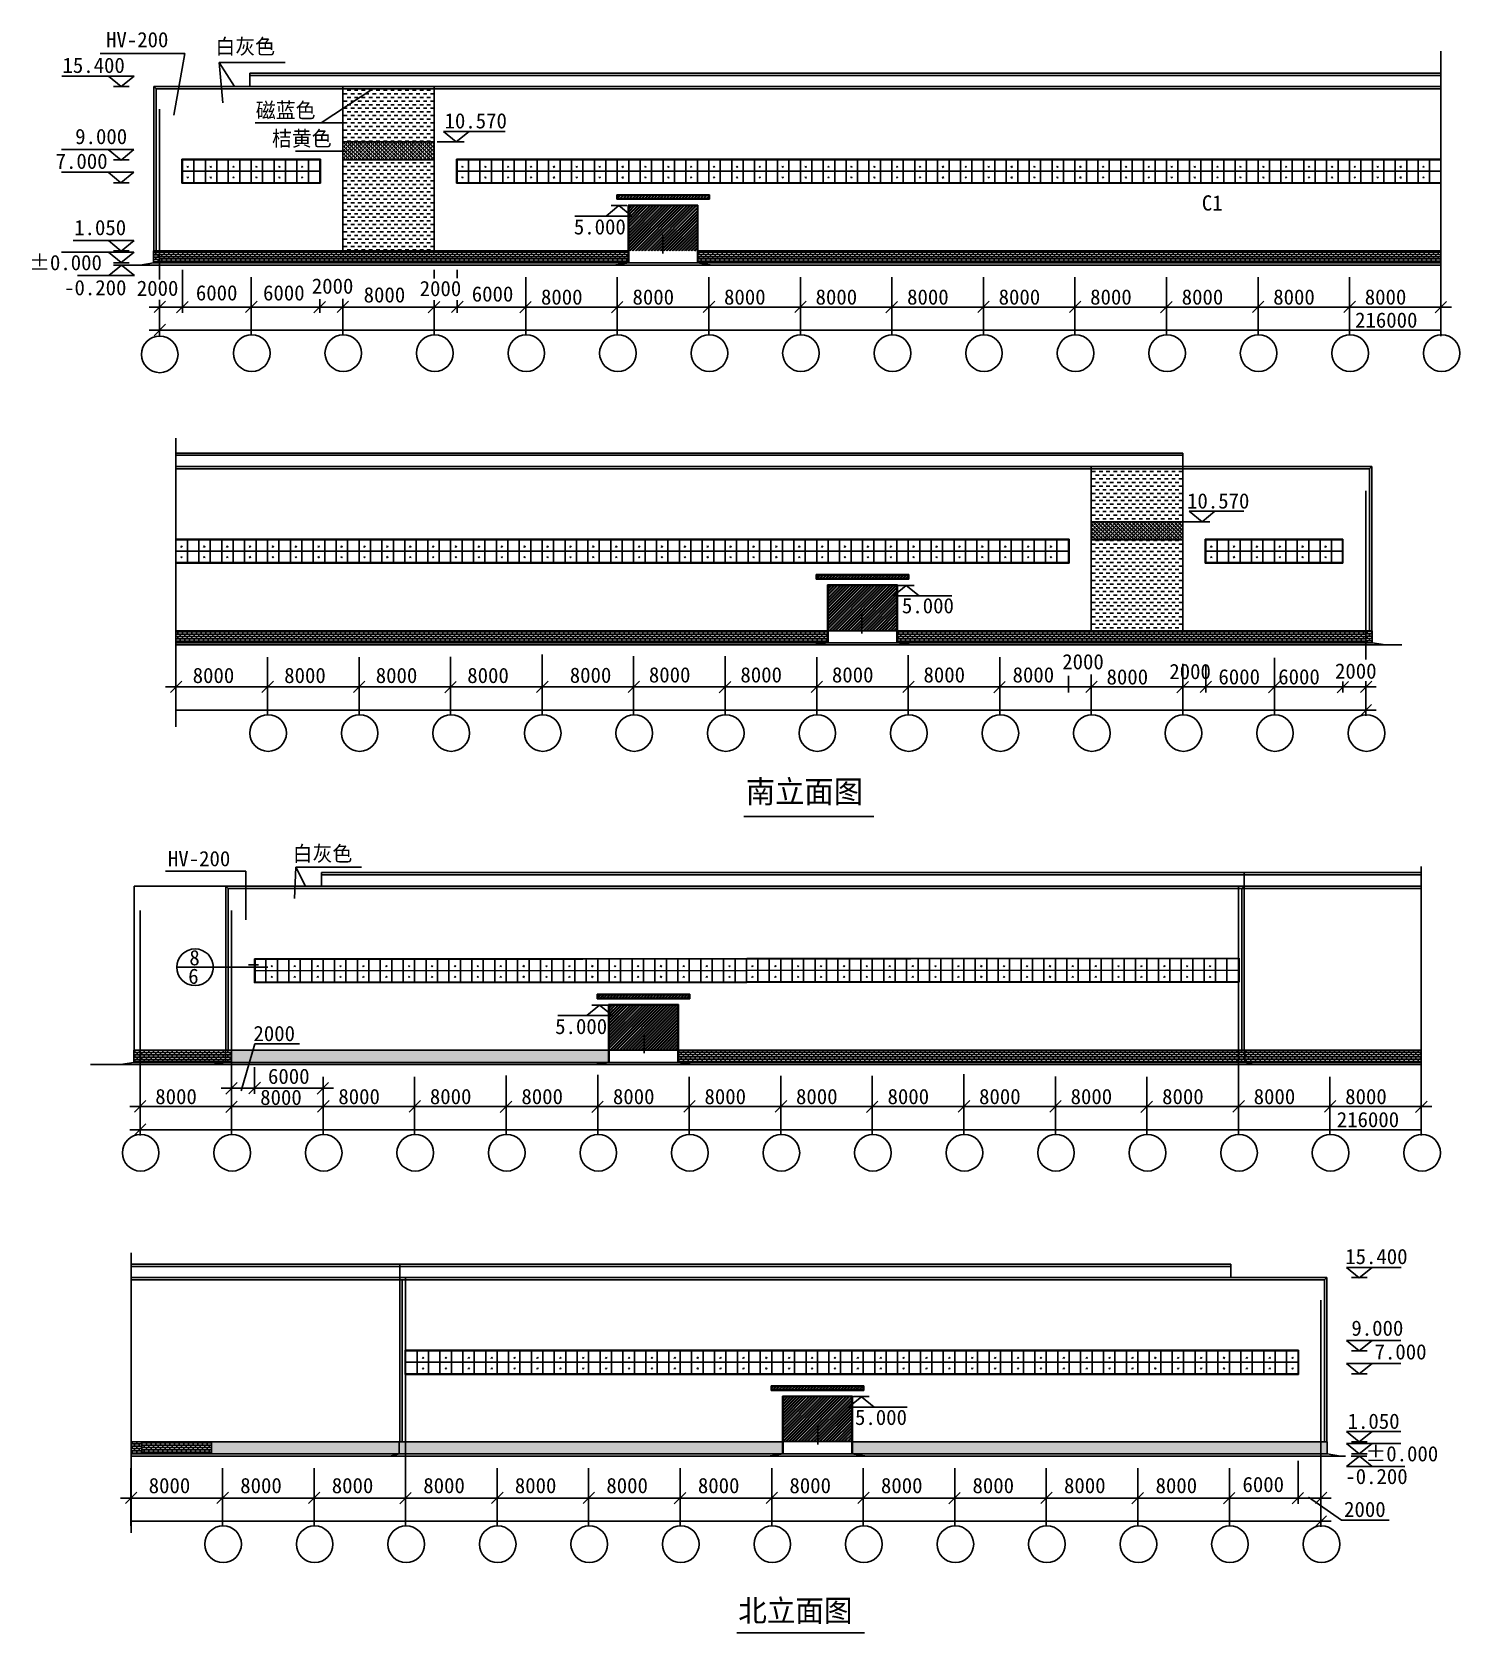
# Model space of a CAD drawing. Header units: metres. Extents: x -5946 to 118859, y -33883 to 106048.
import ezdxf

# ---------------------------------------------------------------- set-up
doc = ezdxf.new("R2010")
doc.units = ezdxf.units.M
for name, color, linetype in [('JC', 7, 'Continuous'), ('Z', 7, 'Continuous'), ('ZQ', 7, 'Continuous'), ('ZX', 7, 'Continuous')]:
    doc.layers.add(name, color=color, linetype=linetype)

msp = doc.modelspace()

# ---------------------------------------------------------------- texts
for s, height, p in [('HV-200', 1335, (521.95, 104712.58)), ('白灰色', 1335, (10084, 104114.36)), ('15.400', 1335, (-3284.37, 102470.89)), ('磁蓝色', 1335, (13618.74, 98536.39)), ('10.570', 1335, (30108.77, 97620.07)), ('9.000', 1335, (-2172.36, 96250.27)), ('桔黄色', 1335, (15029.02, 96075.48)), ('7.000', 1335, (-3882.74, 94088.05)), ('C1', 1335, (96293.28, 90440.59)), ('1.050', 1335, (-2259.85, 88289.58)), ('5.000', 1335, (41411.57, 88354.93)), ('±0.000', 1335, (-6195.13, 85228.98)), ('-0.200', 1335, (-3143, 83038.13)), ('2000', 1335, (3213.24, 82986.72)), ('2000', 1335, (18507.26, 83176.68)), ('2000', 1335, (27934.92, 82960.83)), ('6000', 1335, (8376, 82587.3)), ('6000', 1335, (14245.23, 82581.1)), ('8000', 1335, (23037.89, 82409.75)), ('6000', 1335, (32488.41, 82487.27)), ('8000', 1335, (38537.06, 82222.08)), ('8000', 1335, (46537.06, 82222.08)), ('8000', 1335, (54537.06, 82222.08)), ('8000', 1335, (62537.06, 82222.08)), ('8000', 1335, (70537.06, 82222.08)), ('8000', 1335, (78537.06, 82222.08)), ('8000', 1335, (86537.06, 82222.08)), ('8000', 1335, (94537.06, 82222.08)), ('8000', 1335, (102537.06, 82222.08)), ('8000', 1335, (110537.06, 82222.08)), ('8000', 1335, (110537.06, 82222.08)), ('216000', 1335, (109691.23, 80204.63)), ('10.570', 1335, (95004.07, 64397.46)), ('5.000', 1335, (70085.87, 55240.48)), ('8000', 1335, (8095.31, 49145.25)), ('8000', 1335, (16095.31, 49145.25)), ('8000', 1335, (24095.31, 49145.25)), ('8000', 1335, (32095.31, 49145.25)), ('8000', 1335, (41052.65, 49166.39)), ('8000', 1335, (47968.03, 49197.97)), ('8000', 1335, (55968.03, 49197.97)), ('8000', 1335, (63968.03, 49197.97)), ('8000', 1335, (71968.03, 49197.97)), ('8000', 1335, (79754.51, 49197.97)), ('2000', 1335, (84094.75, 50341.91)), ('2000', 1335, (93453.11, 49487.45)), ('2000', 1335, (107935.25, 49526.81)), ('8000', 1335, (87968.03, 49017.97)), ('6000', 1335, (97746.99, 49028.38)), ('6000', 1335, (102975.25, 49028.38)), ('南立面图', 1970, (56440.49, 38669.83)), ('白灰色', 1335, (16832.55, 33571.2)), ('HV-200', 1335, (5932.91, 33131.88)), ('8', 1335, (7804.18, 24470.92)), ('6', 1335, (7704.79, 22853.02)), ('5.000', 1335, (39778.35, 18464.99)), ('2000', 1335, (13406.45, 17847.63)), ('6000', 1335, (14678.76, 14108.09)), ('8000', 1335, (4826.75, 12339.63)), ('8000', 1335, (13996.2, 12268.31)), ('8000', 1335, (20826.75, 12339.63)), ('8000', 1335, (28826.75, 12339.63)), ('8000', 1335, (36826.75, 12339.63)), ('8000', 1335, (44826.75, 12339.63)), ('8000', 1335, (52826.75, 12339.63)), ('8000', 1335, (60826.75, 12339.63)), ('8000', 1335, (68826.75, 12339.63)), ('8000', 1335, (76826.75, 12339.63)), ('8000', 1335, (84826.75, 12339.63)), ('8000', 1335, (92826.75, 12339.63)), ('8000', 1335, (100826.75, 12339.63)), ('8000', 1335, (108826.75, 12339.63)), ('216000', 1335, (108090.97, 10322.18)), ('15.400', 1335, (108827.12, -1644.61)), ('9.000', 1335, (109368.15, -7904.76)), ('7.000', 1335, (111395.18, -9976.23)), ('5.000', 1335, (65982.71, -15701.08)), ('1.050', 1335, (109037.67, -16039.72)), ('±0.000', 1335, (110599.38, -18882.3)), ('-0.200', 1335, (108836.69, -20868.48)), ('8000', 1335, (4251.49, -21663.35)), ('8000', 1335, (12251.49, -21663.35)), ('8000', 1335, (20251.49, -21663.35)), ('8000', 1335, (28251.49, -21663.35)), ('8000', 1335, (36251.49, -21663.35)), ('8000', 1335, (44251.49, -21663.35)), ('8000', 1335, (52251.49, -21663.35)), ('8000', 1335, (60251.49, -21663.35)), ('8000', 1335, (68251.49, -21663.35)), ('8000', 1335, (76251.49, -21663.35)), ('8000', 1335, (84251.49, -21663.35)), ('8000', 1335, (92251.49, -21663.35)), ('6000', 1335, (99847.99, -21569.24)), ('2000', 1335, (108730.86, -23744.02)), ('北立面图', 1920, (55778.56, -32894.46))]:
    msp.add_text(s, height=height).set_placement(p)

# ---------------------------------------------------------------- blocks, each defined once
blk = doc.blocks.new('_DIMX')
blk.add_line((-64.76, 0), (64.76, 0))
at = {"color": 6}
blk.add_lwpolyline([(-36.86, -36.86), (34.63, 34.63)], dxfattribs=at)

# ---------------------------------------------------------------- hatches: boundary and pattern name
at = {"layer": 'JC'}
h = msp.add_hatch(dxfattribs=at)
h.set_pattern_fill('ANSI32', scale=20)
h.paths.add_polyline_path([(53205.85, 91476.14), (53205.85, 91776.14), (45205.85, 91776.14), (45205.85, 91476.14)])
h = msp.add_hatch(dxfattribs=at)
h.set_pattern_fill('ANSI32', scale=20)
h.paths.add_polyline_path([(52205.85, 90876.14), (46205.85, 90876.14), (46205.85, 86926.14), (52205.85, 86926.14)])
h = msp.add_hatch(dxfattribs=at)
h.set_pattern_fill('ANSI32', scale=20)
h.paths.add_polyline_path([(70636.82, 58272.03), (70636.82, 58572.03), (62636.82, 58572.03), (62636.82, 58272.03)])
h = msp.add_hatch(dxfattribs=at)
h.set_pattern_fill('ANSI32', scale=20)
h.paths.add_polyline_path([(63636.82, 57672.03), (69636.82, 57672.03), (69636.82, 53722.03), (63636.82, 53722.03)])
h = msp.add_hatch(dxfattribs=at)
h.set_pattern_fill('ANSI32', scale=20)
h.paths.add_polyline_path([(43495.54, 21593.68), (43495.54, 21893.68), (51495.54, 21893.68), (51495.54, 21593.68)])
h = msp.add_hatch(dxfattribs=at)
h.set_pattern_fill('ANSI32', scale=20)
h.paths.add_polyline_path([(58702.9, -12626.66), (58702.9, -12326.66), (66702.9, -12326.66), (66702.9, -12626.66)])
at = {"layer": 'Z'}
h = msp.add_hatch(dxfattribs=at)
h.set_pattern_fill('DASH', scale=100)
h.paths.add_polyline_path([(29205.85, 96446.14), (29205.85, 101076.14), (21205.85, 101076.14), (21205.85, 96446.14)])
h.paths.add_polyline_path([(21205.85, 94876.14), (21205.85, 86926.14), (29205.85, 86926.14), (29205.85, 94876.14)])
h = msp.add_hatch(dxfattribs=at)
h.set_pattern_fill('SACNCR', scale=100)
h.paths.add_polyline_path([(21205.85, 96446.14), (21205.85, 94876.14), (29205.85, 94876.14), (29205.85, 96446.14)])
h = msp.add_hatch(dxfattribs=at)
h.set_pattern_fill('AR-B816')
h.paths.add_polyline_path([(5205.85, 86926.14), (4695.85, 86926.14), (4670.85, 86926.14), (4670.85, 85876.14), (5205.85, 85876.14)])
h = msp.add_hatch(dxfattribs=at)
h.set_pattern_fill('DASH', scale=100)
h.paths.add_polyline_path([(86636.82, 63242.03), (86636.82, 67872.03), (94636.82, 67872.03), (94636.82, 63242.03)])
h.paths.add_polyline_path([(94636.82, 61672.03), (94636.82, 53722.03), (86636.82, 53722.03), (86636.82, 61672.03)])
h = msp.add_hatch(dxfattribs=at)
h.set_pattern_fill('SACNCR', scale=100)
h.paths.add_polyline_path([(86636.82, 63242.03), (86636.82, 61672.03), (94636.82, 61672.03), (94636.82, 63242.03)])
h = msp.add_hatch(dxfattribs=at)
h.set_pattern_fill('AR-B816')
h.paths.add_polyline_path([(110636.82, 52672.03), (111171.82, 52672.03), (111171.82, 53722.03), (110636.82, 53722.03)])
h = msp.add_hatch(dxfattribs=at)
h.set_pattern_fill('ANSI32', scale=20)
h.paths.add_polyline_path([(44495.54, 20993.68), (44495.54, 17068.59), (50495.54, 17068.59), (50495.54, 20993.68)])
h = msp.add_hatch(dxfattribs=at)
h.set_pattern_fill('AR-B816')
h.paths.add_polyline_path([(2960.54, 17043.68), (2960.54, 15993.68), (10960.54, 15993.68), (10960.54, 17043.68)])
h = msp.add_hatch(dxfattribs=at)
h.set_pattern_fill('AR-B816')
h.paths.add_polyline_path([(11495.54, 17043.68), (10960.54, 17043.68), (10960.54, 15993.68), (11495.54, 15993.68)])
h = msp.add_hatch(dxfattribs=at)
h.set_pattern_fill('AR-B816')
h.paths.add_polyline_path([(44445.54, 15993.68), (44445.54, 17043.68), (11495.54, 17043.68), (11495.54, 15993.68)])
h = msp.add_hatch(dxfattribs=at)
h.set_pattern_fill('ANSI32', scale=20)
h.paths.add_polyline_path([(59702.9, -13226.66), (59702.9, -17151.76), (65702.9, -17151.76), (65702.9, -13226.66)])
h = msp.add_hatch(dxfattribs=at)
h.set_pattern_fill('AR-B816')
h.paths.add_polyline_path([(3652.9, -17176.66), (3652.9, -18226.66), (9752.9, -18226.66), (9752.9, -17176.66)])
h = msp.add_hatch(dxfattribs=at)
h.set_pattern_fill('AR-B816')
h.paths.add_polyline_path([(59652.9, -18226.66), (59652.9, -17176.66), (9752.9, -17176.66), (9752.9, -18226.66)])
h = msp.add_hatch(dxfattribs=at)
h.set_pattern_fill('AR-B816')
h.paths.add_polyline_path([(65752.9, -17176.66), (65752.9, -18226.66), (106702.9, -18226.66), (106702.9, -17176.66)])
h.paths.add_polyline_path([(107237.9, -17176.66), (107212.9, -17176.66), (106702.9, -17176.66), (106702.9, -18226.66), (107237.9, -18226.66)])

# ---------------------------------------------------------------- linework, layer by layer
for p, q in [((117191.15, 104363.26), (117191.15, 79478.06)), ((-3345.01, 102183.21), (2973.95, 102183.21)), ((734.99, 102183.21), (1855.41, 101275.24)), ((1855.41, 101275.24), (2978.23, 102183.21)), ((30013.35, 97362.25), (35412.3, 97362.25)), ((30013.35, 97362.25), (31133.76, 96454.27)), ((31133.76, 96454.27), (32256.58, 97362.25)), ((-3368.34, 95767.84), (2950.61, 95767.84)), ((711.66, 95767.84), (1832.07, 94859.86)), ((1832.07, 94859.86), (2954.9, 95767.84)), ((-3381.22, 93784.4), (2937.74, 93784.4)), ((698.78, 93784.4), (1819.2, 92876.42)), ((1819.2, 92876.42), (2942.02, 93784.4)), ((46465.58, 89964.82), (41486.63, 89964.82)), ((45345.17, 90872.8), (44222.34, 89964.82)), ((46465.58, 89964.82), (45345.17, 90872.8)), ((-3355.71, 86797.18), (2963.24, 86797.18)), ((-2359.64, 87814.28), (2963.59, 87814.28)), ((724.29, 86797.18), (1844.7, 85889.2)), ((724.64, 87814.28), (1845.05, 86906.31)), ((1844.7, 85889.2), (2967.53, 86797.18)), ((1845.05, 86906.31), (2967.88, 87814.28)), ((1878, 85663.33), (755.18, 84755.35)), ((2998.42, 84755.35), (1878, 85663.33)), ((2998.42, 84755.35), (-1980.54, 84755.35)), ((5205.85, 85276.14), (5205.85, 84476.12)), ((7205.85, 85276.14), (7205.85, 81511.68)), ((13205.85, 84614.59), (13205.85, 81511.68)), ((13205.85, 84614.59), (13205.85, 81511.68)), ((29205.85, 85276.14), (29205.85, 84498.1)), ((29205.85, 84614.59), (29205.85, 84560.3)), ((31205.85, 85276.14), (31205.85, 84524.72)), ((37205.85, 84614.59), (37205.85, 81511.68)), ((37205.85, 84614.59), (37205.85, 81511.68)), ((45205.85, 84614.59), (45205.85, 81511.68)), ((45205.85, 84614.59), (45205.85, 81511.68)), ((53205.85, 84614.59), (53205.85, 81511.68)), ((53205.85, 84614.59), (53205.85, 81511.68)), ((61205.85, 84614.59), (61205.85, 81511.68)), ((61205.85, 84614.59), (61205.85, 81511.68)), ((69205.85, 84614.59), (69205.85, 81511.68)), ((69205.85, 84614.59), (69205.85, 81511.68)), ((77205.85, 84614.59), (77205.85, 81511.68)), ((77205.85, 84614.59), (77205.85, 81511.68)), ((85205.85, 84614.59), (85205.85, 81511.68)), ((85205.85, 84614.59), (85205.85, 81511.68)), ((93205.85, 84614.59), (93205.85, 81511.68)), ((93205.85, 84614.59), (93205.85, 81511.68)), ((101205.85, 84614.59), (101205.85, 81511.68)), ((101205.85, 84114.59), (101205.85, 81511.68)), ((109205.85, 84614.59), (109205.85, 81511.68)), ((109205.85, 84614.59), (109205.85, 81511.68)), ((5205.85, 82645.98), (5205.85, 79483.83)), ((7205.85, 83687.05), (7205.85, 81511.68)), ((19205.85, 82686.47), (19205.85, 81511.68)), ((21205.85, 82730.31), (21205.85, 81511.68)), ((29205.85, 82596.29), (29205.85, 81511.68)), ((31205.85, 82623.43), (31205.85, 81511.68)), ((31205.85, 82583.71), (31205.85, 81511.68)), ((5205.85, 82543.65), (5205.85, 81511.68)), ((5207.25, 82011.68), (7204.45, 82011.68)), ((7207.25, 82011.68), (13204.45, 82011.68)), ((13205.85, 81611.68), (13205.85, 79583.83)), ((13207.25, 82011.68), (19204.45, 82011.68)), ((19204.45, 82011.68), (19203.05, 82011.68)), ((19205.85, 82423.39), (19205.85, 81511.68)), ((21205.85, 82011.68), (19205.85, 82011.68)), ((21205.85, 82467.24), (21205.85, 81511.68)), ((21205.85, 81611.68), (21205.85, 79583.83)), ((21207.25, 82011.68), (29204.45, 82011.68)), ((21207.25, 82011.68), (21208.65, 82011.68)), ((29204.45, 82011.68), (29203.05, 82011.68)), ((29205.85, 82518.24), (29205.85, 81511.68)), ((29205.85, 82011.68), (31205.85, 82011.68)), ((29205.85, 81611.68), (29205.85, 79583.83)), ((31207.25, 82011.68), (31208.65, 82011.68)), ((31207.25, 82011.68), (37204.45, 82011.68)), ((37205.85, 81611.68), (37205.85, 79583.83)), ((37207.25, 82011.68), (45204.45, 82011.68)), ((45205.85, 81611.68), (45205.85, 79583.83)), ((45207.25, 82011.68), (53204.45, 82011.68)), ((53205.85, 81611.68), (53205.85, 79583.83)), ((53207.25, 82011.68), (61204.45, 82011.68)), ((61205.85, 81611.68), (61205.85, 79583.83)), ((61207.25, 82011.68), (69204.45, 82011.68)), ((69205.85, 81611.68), (69205.85, 79583.83)), ((69207.25, 82011.68), (77204.45, 82011.68)), ((77205.85, 81611.68), (77205.85, 79583.83)), ((77207.25, 82011.68), (85204.45, 82011.68)), ((85205.85, 81611.68), (85205.85, 79583.83)), ((85207.25, 82011.68), (93204.45, 82011.68)), ((93205.85, 81611.68), (93205.85, 79583.83)), ((93207.25, 82011.68), (101204.45, 82011.68)), ((101205.85, 81611.68), (101205.85, 79583.83)), ((101207.25, 82011.68), (109204.45, 82011.68)), ((109205.85, 81611.68), (109205.85, 79583.83)), ((109207.25, 82011.68), (117204.45, 82011.68)), ((109207.25, 82011.68), (117204.45, 82011.68)), ((5207.25, 79983.83), (117190, 79983.83)), ((6625.23, 70541.42), (6625.23, 45308.06)), ((95198, 64154.93), (99966.95, 64154.93)), ((95198, 64154.93), (96318.41, 63246.95)), ((96318.41, 63246.95), (97441.24, 64154.93)), ((70460.13, 57668.83), (69337.31, 56760.85)), ((71580.54, 56760.85), (70460.13, 57668.83)), ((74440.45, 56760.85), (69341.59, 56760.85)), ((6636.82, 51410.48), (6636.82, 48307.57)), ((6636.82, 51410.48), (6636.82, 48307.57)), ((14636.82, 51410.48), (14636.82, 48307.57)), ((14636.82, 51403.35), (14636.82, 48307.57)), ((22636.82, 51410.48), (22636.82, 48307.57)), ((22636.82, 51369.86), (22636.82, 48307.57)), ((30636.82, 51425.61), (30636.82, 48307.57)), ((30636.82, 51410.48), (30636.82, 48307.57)), ((38636.82, 51629.61), (38636.82, 48307.57)), ((38636.82, 51410.48), (38636.82, 48307.57)), ((46636.82, 51487.99), (46636.82, 48307.57)), ((46636.82, 51410.48), (46636.82, 48307.57)), ((54636.82, 51505.05), (54636.82, 48307.57)), ((54636.82, 51410.48), (54636.82, 48307.57)), ((62636.82, 51410.48), (62636.82, 48307.57)), ((62636.82, 51405.47), (62636.82, 48307.57)), ((70636.82, 51592.64), (70636.82, 48307.57)), ((70636.82, 50810.48), (70636.82, 48307.57)), ((78636.82, 51410.48), (78636.82, 48307.57)), ((78636.82, 50810.48), (78636.82, 48307.57)), ((94636.82, 50810.48), (94636.82, 48307.57)), ((94636.82, 50690.35), (94636.82, 48307.57)), ((96636.82, 50690.35), (96636.82, 48307.57)), ((102636.82, 51348.74), (102636.82, 46379.72)), ((102636.82, 50748.74), (102636.82, 48307.57)), ((6636.82, 49982.94), (6636.82, 48307.57)), ((84636.82, 49785.3), (84636.82, 48307.57)), ((86636.82, 49890.39), (86636.82, 48307.57)), ((86636.82, 49820.33), (86636.82, 48307.57)), ((86636.82, 49815.47), (86636.82, 48307.57)), ((96636.82, 50090.35), (96636.82, 48307.57)), ((102636.82, 50210.48), (102636.82, 48307.57)), ((108630.45, 49283.75), (108630.45, 48307.57)), ((108630.45, 49225.62), (108630.45, 48307.57)), ((110636.82, 49315), (110636.82, 48307.57)), ((110636.82, 49252.51), (110636.82, 46279.72)), ((6636.82, 48407.57), (6636.82, 46379.72)), ((6638.22, 48807.57), (14635.42, 48807.57)), ((14636.82, 48407.57), (14636.82, 46379.72)), ((14638.22, 48807.57), (22635.42, 48807.57)), ((22636.82, 48407.57), (22636.82, 46379.72)), ((22638.22, 48807.57), (30635.42, 48807.57)), ((30636.82, 48407.57), (30636.82, 46379.72)), ((30638.22, 48807.57), (38635.42, 48807.57)), ((38636.82, 48407.57), (38636.82, 46379.72)), ((38638.22, 48807.57), (46635.42, 48807.57)), ((46636.82, 48407.57), (46636.82, 46379.72)), ((46638.22, 48807.57), (54635.42, 48807.57)), ((54636.82, 48407.57), (54636.82, 46379.72)), ((54638.22, 48807.57), (62635.42, 48807.57)), ((62636.82, 48407.57), (62636.82, 46379.72)), ((62638.22, 48807.57), (70635.42, 48807.57)), ((70636.82, 48407.57), (70636.82, 46379.72)), ((78635.42, 48807.57), (70638.22, 48807.57)), ((78636.82, 48407.57), (78636.82, 46379.72)), ((78638.22, 48807.57), (86635.42, 48807.57)), ((84635.42, 48807.57), (84634.02, 48807.57)), ((86636.82, 48807.57), (84636.82, 48807.57)), ((86636.82, 48407.57), (86636.82, 46379.72)), ((86638.22, 48807.57), (86639.62, 48807.57)), ((86638.22, 48807.57), (94635.42, 48807.57)), ((94635.42, 48807.57), (94634.02, 48807.57)), ((94636.82, 48807.57), (96636.82, 48807.57)), ((94636.82, 48407.57), (94636.82, 46379.72)), ((96638.22, 48807.57), (96639.62, 48807.57)), ((96638.22, 48807.57), (102635.42, 48807.57)), ((102638.22, 48807.57), (108629.05, 48807.57)), ((108629.05, 48807.57), (108627.65, 48807.57)), ((108630.45, 48807.57), (110636.82, 48807.57)), ((110636.82, 48407.57), (110636.82, 46379.72)), ((110638.22, 48807.57), (110639.62, 48807.57)), ((6708.03, 46779.72), (110635.42, 46779.72)), ((56269.33, 37487.42), (67619.93, 37487.42)), ((115480.84, 33122.94), (115480.84, 9599.03)), ((43655.54, 21001.58), (42532.71, 20093.6)), ((44775.95, 20093.6), (43655.54, 21001.58)), ((44775.95, 20093.6), (40007, 20093.6)), ((13518.12, 17603.58), (12322.51, 13488.49)), ((17437.1, 17603.58), (13518.12, 17603.58)), ((13495.54, 15558.83), (13495.54, 13238.15)), ((3495.54, 14682.02), (3495.54, 9601.37)), ((3495.54, 14218.68), (3495.54, 9701.37)), ((11495.54, 14547.16), (11495.54, 13238.15)), ((13495.54, 14338.15), (13495.54, 14238.15)), ((19495.54, 14732.14), (19495.54, 11629.22)), ((19495.54, 14701.15), (19495.54, 11629.22)), ((19495.54, 14566.29), (19495.54, 13238.15)), ((27495.54, 14732.14), (27495.54, 11629.22)), ((27495.54, 14612), (27495.54, 11629.22)), ((35495.54, 14837.62), (35495.54, 11629.22)), ((35495.54, 14732.14), (35495.54, 11629.22)), ((43495.54, 14914.29), (43495.54, 11629.22)), ((43495.54, 14732.14), (43495.54, 11629.22)), ((51495.54, 14732.14), (51495.54, 11629.22)), ((51495.54, 14727.13), (51495.54, 11629.22)), ((59495.54, 14826.7), (59495.54, 11629.22)), ((59495.54, 14732.14), (59495.54, 11629.22)), ((67495.54, 14809.64), (67495.54, 11629.22)), ((67495.54, 14732.14), (67495.54, 11629.22)), ((75495.54, 14951.27), (75495.54, 11629.22)), ((75495.54, 14732.14), (75495.54, 11629.22)), ((83495.54, 14747.26), (83495.54, 11629.22)), ((83495.54, 14732.14), (83495.54, 11629.22)), ((91495.54, 14732.14), (91495.54, 11629.22)), ((91495.54, 14691.52), (91495.54, 11629.22)), ((99495.54, 14732.14), (99495.54, 11629.22)), ((99495.54, 14725.01), (99495.54, 11629.22)), ((107495.54, 14732.14), (107495.54, 11629.22)), ((107495.54, 14732.14), (107495.54, 11629.22)), ((3495.54, 13618.68), (3495.54, 11629.22)), ((11494.14, 13738.15), (11492.74, 13738.15)), ((11495.54, 13738.15), (13495.54, 13738.15)), ((11495.54, 13618.68), (11495.54, 11629.22)), ((11495.54, 13304.59), (11495.54, 11629.22)), ((13496.94, 13738.15), (13498.34, 13738.15)), ((13496.94, 13738.15), (19494.14, 13738.15)), ((107495.54, 13304.59), (107495.54, 11629.22)), ((3496.94, 12129.22), (11494.14, 12129.22)), ((11495.54, 11729.22), (11495.54, 9701.37)), ((19494.14, 12129.22), (11496.94, 12129.22)), ((19495.54, 11729.22), (19495.54, 9701.37)), ((27494.14, 12129.22), (19496.94, 12129.22)), ((27495.54, 11729.22), (27495.54, 9701.37)), ((35494.14, 12129.22), (27496.94, 12129.22)), ((35495.54, 11729.22), (35495.54, 9701.37)), ((43494.14, 12129.22), (35496.94, 12129.22)), ((43495.54, 11729.22), (43495.54, 9701.37)), ((51494.14, 12129.22), (43496.94, 12129.22)), ((51495.54, 11729.22), (51495.54, 9701.37)), ((59494.14, 12129.22), (51496.94, 12129.22)), ((59495.54, 11729.22), (59495.54, 9701.37)), ((67494.14, 12129.22), (59496.94, 12129.22)), ((67495.54, 11729.22), (67495.54, 9701.37)), ((75494.14, 12129.22), (67496.94, 12129.22)), ((75495.54, 11729.22), (75495.54, 9701.37)), ((83494.14, 12129.22), (75496.94, 12129.22)), ((83495.54, 11729.22), (83495.54, 9701.37)), ((91494.14, 12129.22), (83496.94, 12129.22)), ((91495.54, 11729.22), (91495.54, 9701.37)), ((99494.14, 12129.22), (91496.94, 12129.22)), ((99495.54, 11729.22), (99495.54, 9701.37)), ((107494.14, 12129.22), (99496.94, 12129.22)), ((107495.54, 11729.22), (107495.54, 9701.37)), ((115494.14, 12129.22), (107496.94, 12129.22)), ((115494.14, 12129.22), (107496.94, 12129.22)), ((115480.84, 10101.37), (3648.7, 10101.37)), ((2711.9, -648.39), (2711.9, -25127.62)), ((108940.05, -1937.48), (110060.46, -2845.46)), ((108940.05, -1937.48), (113709, -1937.48)), ((110060.46, -2845.46), (111183.29, -1937.48)), ((108933.86, -8314.87), (110054.27, -9222.85)), ((108933.86, -8314.87), (113702.81, -8314.87)), ((110054.27, -9222.85), (111177.09, -8314.87)), ((108933.86, -10316.1), (110054.27, -11224.08)), ((108933.86, -10316.1), (113702.81, -10316.1)), ((110054.27, -11224.08), (111177.09, -10316.1)), ((66551.61, -13231.62), (65428.78, -14139.6)), ((67672.02, -14139.6), (66551.61, -13231.62)), ((70531.93, -14139.6), (65433.07, -14139.6)), ((108933.68, -16278.1), (110054.09, -17186.08)), ((108933.68, -16278.1), (113702.63, -16278.1)), ((110054.09, -17186.08), (111176.92, -16278.1)), ((108934.2, -17319.54), (110054.61, -18227.52)), ((108934.2, -17319.54), (113703.15, -17319.54)), ((110054.61, -18227.52), (111177.44, -17319.54)), ((2702.9, -19488.21), (2702.9, -22591.12)), ((2702.9, -19488.21), (2702.9, -22591.12)), ((10702.9, -19488.21), (10702.9, -22591.12)), ((18702.9, -19488.21), (18702.9, -22591.12)), ((18702.9, -19488.21), (18702.9, -22591.12)), ((26702.9, -19488.21), (26702.9, -22591.12)), ((26702.9, -19488.21), (26702.9, -22591.12)), ((34702.9, -19488.21), (34702.9, -22591.12)), ((34702.9, -19488.21), (34702.9, -22591.12)), ((42702.9, -19488.21), (42702.9, -22591.12)), ((42702.9, -19488.21), (42702.9, -22591.12)), ((50702.9, -19488.21), (50702.9, -22591.12)), ((50702.9, -19488.21), (50702.9, -22591.12)), ((58702.9, -19488.21), (58702.9, -22591.12)), ((58702.9, -19488.21), (58702.9, -22591.12)), ((66702.9, -19488.21), (66702.9, -22591.12)), ((66702.9, -19488.21), (66702.9, -22591.12)), ((74702.9, -19488.21), (74702.9, -22591.12)), ((74702.9, -19488.21), (74702.9, -22591.12)), ((82702.9, -19488.21), (82702.9, -22591.12)), ((82702.9, -19488.21), (82702.9, -22591.12)), ((90702.9, -19488.21), (90702.9, -22591.12)), ((90702.9, -19488.21), (90702.9, -22591.12)), ((98702.9, -19488.21), (98702.9, -22591.12)), ((98702.9, -19488.21), (98702.9, -22591.12)), ((104702.9, -18826.66), (104702.9, -22591.12)), ((106702.9, -18826.66), (106702.9, -22591.12)), ((110065.26, -18423.68), (108942.44, -19331.65)), ((114045.58, -19331.65), (108946.72, -19331.65)), ((111185.67, -19331.65), (110065.26, -18423.68)), ((10702.9, -19988.21), (10702.9, -22591.12)), ((104702.9, -20415.76), (104702.9, -22591.12)), ((106702.9, -20415.76), (106702.9, -24618.98)), ((2702.9, -21329.9), (2702.9, -22591.12)), ((10701.5, -22091.12), (2704.3, -22091.12)), ((18701.5, -22091.12), (10704.3, -22091.12)), ((26701.5, -22091.12), (18704.3, -22091.12)), ((34701.5, -22091.12), (26704.3, -22091.12)), ((42701.5, -22091.12), (34704.3, -22091.12)), ((50701.5, -22091.12), (42704.3, -22091.12)), ((58701.5, -22091.12), (50704.3, -22091.12)), ((66701.5, -22091.12), (58704.3, -22091.12)), ((74701.5, -22091.12), (66704.3, -22091.12)), ((82701.5, -22091.12), (74704.3, -22091.12)), ((90701.5, -22091.12), (82704.3, -22091.12)), ((98701.5, -22091.12), (90704.3, -22091.12)), ((104701.5, -22091.12), (98704.3, -22091.12)), ((104701.5, -22091.12), (104700.1, -22091.12)), ((106702.9, -22091.12), (104702.9, -22091.12)), ((108495.32, -24010.33), (105615.03, -22011.66)), ((106704.3, -22091.12), (106705.7, -22091.12)), ((2702.9, -22491.12), (2702.9, -24518.98)), ((10702.9, -22491.12), (10702.9, -24518.98)), ((18702.9, -22491.12), (18702.9, -24518.98)), ((26702.9, -22491.12), (26702.9, -24518.98)), ((34702.9, -22491.12), (34702.9, -24518.98)), ((42702.9, -22491.12), (42702.9, -24518.98)), ((50702.9, -22491.12), (50702.9, -24518.98)), ((58702.9, -22491.12), (58702.9, -24518.98)), ((66702.9, -22491.12), (66702.9, -24518.98)), ((74702.9, -22491.12), (74702.9, -24518.98)), ((82702.9, -22491.12), (82702.9, -24518.98)), ((90702.9, -22491.12), (90702.9, -24518.98)), ((98702.9, -22491.12), (98702.9, -24518.98)), ((106657.06, -24118.98), (2694.12, -24118.98)), ((112655.72, -24010.33), (108495.32, -24010.33)), ((55660.79, -33882.93), (66812.79, -33882.93))]:
    msp.add_line(p, q)
for centre in [(5213.22, 77873.48), (13258.68, 77980.61), (21258.68, 77980.61), (29258.68, 77980.61), (37258.68, 77980.61), (45258.68, 77980.61), (53258.68, 77980.61), (61258.68, 77980.61), (69258.68, 77980.61), (77258.68, 77980.61), (85258.68, 77980.61), (93258.68, 77980.61), (101258.68, 77980.61), (109258.68, 77980.61), (117258.68, 77980.61), (14689.65, 44776.5), (22689.65, 44776.5), (30689.65, 44776.5), (38689.65, 44776.5), (46689.65, 44776.5), (54689.65, 44776.5), (62689.65, 44776.5), (70689.65, 44776.5), (78689.65, 44776.5), (86689.65, 44776.5), (94689.65, 44776.5), (102689.65, 44776.5), (110689.65, 44776.5), (3548.38, 8088.15), (11548.38, 8088.15), (19548.38, 8088.15), (27548.38, 8088.15), (35548.38, 8088.15), (43548.38, 8088.15), (51548.38, 8088.15), (59548.38, 8088.15), (67548.38, 8088.15), (75548.38, 8088.15), (83548.38, 8088.15), (91548.38, 8088.15), (99548.38, 8088.15), (107548.38, 8088.15), (115548.38, 8088.15), (10755.74, -26122.2), (18755.74, -26122.2), (26755.74, -26122.2), (34755.74, -26122.2), (42755.74, -26122.2), (50755.74, -26122.2), (58755.74, -26122.2), (66755.74, -26122.2), (74755.74, -26122.2), (82755.74, -26122.2), (90755.74, -26122.2), (98755.74, -26122.2), (106755.74, -26122.2)]:
    msp.add_circle(centre, 1600)
at = {"layer": 'JC'}
for p, q in [((13085.85, 102456.14), (13085.85, 101276.14)), ((13085.85, 102456.14), (117188.34, 102456.14)), ((13085.85, 102256.14), (117191.3, 102256.14)), ((4695.85, 101276.14), (13085.85, 101276.14)), ((4695.85, 101276.14), (4895.85, 101076.14)), ((4695.85, 86926.14), (4695.85, 101276.14)), ((4895.85, 86926.14), (4895.85, 101076.14)), ((4895.85, 101076.14), (117186.15, 101076.14)), ((13085.85, 101276.14), (117190.45, 101276.14)), ((7205.85, 94876.14), (7155.85, 94926.14)), ((7155.85, 92826.14), (7155.85, 94926.14)), ((7205.85, 92876.14), (7205.85, 94876.14)), ((7615.85, 94211.14), (7735.85, 94331.14)), ((7615.85, 94271.14), (7655.85, 94321.14)), ((7695.85, 94221.14), (7735.85, 94271.14)), ((8205.85, 92876.14), (8205.85, 94876.14)), ((9205.85, 92876.14), (9205.85, 94876.14)), ((9615.85, 94211.14), (9735.85, 94331.14)), ((9615.85, 94271.14), (9655.85, 94321.14)), ((9695.85, 94221.14), (9735.85, 94271.14)), ((10205.85, 92876.14), (10205.85, 94876.14)), ((11205.85, 92876.14), (11205.85, 94876.14)), ((11615.85, 94211.14), (11735.85, 94331.14)), ((11615.85, 94271.14), (11655.85, 94321.14)), ((11695.85, 94221.14), (11735.85, 94271.14)), ((12205.85, 92876.14), (12205.85, 94876.14)), ((13205.85, 92876.14), (13205.85, 94876.14)), ((13615.85, 94211.14), (13735.85, 94331.14)), ((13615.85, 94271.14), (13655.85, 94321.14)), ((13695.85, 94221.14), (13735.85, 94271.14)), ((14205.85, 92876.14), (14205.85, 94876.14)), ((15205.85, 92876.14), (15205.85, 94876.14)), ((15615.85, 94211.14), (15735.85, 94331.14)), ((15615.85, 94271.14), (15655.85, 94321.14)), ((15695.85, 94221.14), (15735.85, 94271.14)), ((16205.85, 92876.14), (16205.85, 94876.14)), ((17205.85, 92876.14), (17205.85, 94876.14)), ((17615.85, 94211.14), (17735.85, 94331.14)), ((17615.85, 94271.14), (17655.85, 94321.14)), ((17695.85, 94221.14), (17735.85, 94271.14)), ((18205.85, 92876.14), (18205.85, 94876.14)), ((19205.85, 92876.14), (19205.85, 94876.14)), ((31205.85, 92876.14), (31205.85, 94876.14)), ((31615.85, 94211.14), (31735.85, 94331.14)), ((31615.85, 94271.14), (31655.85, 94321.14)), ((31695.85, 94221.14), (31735.85, 94271.14)), ((32205.85, 92876.14), (32205.85, 94876.14)), ((33205.85, 92876.14), (33205.85, 94876.14)), ((33615.85, 94211.14), (33735.85, 94331.14)), ((33615.85, 94271.14), (33655.85, 94321.14)), ((33695.85, 94221.14), (33735.85, 94271.14)), ((34205.85, 92876.14), (34205.85, 94876.14)), ((35205.85, 92876.14), (35205.85, 94876.14)), ((35615.85, 94211.14), (35735.85, 94331.14)), ((35615.85, 94271.14), (35655.85, 94321.14)), ((35695.85, 94221.14), (35735.85, 94271.14)), ((36205.85, 92876.14), (36205.85, 94876.14)), ((37205.85, 92876.14), (37205.85, 94876.14)), ((37615.85, 94211.14), (37735.85, 94331.14)), ((37615.85, 94271.14), (37655.85, 94321.14)), ((37695.85, 94221.14), (37735.85, 94271.14)), ((38205.85, 92876.14), (38205.85, 94876.14)), ((39205.85, 92876.14), (39205.85, 94876.14)), ((39615.85, 94211.14), (39735.85, 94331.14)), ((39615.85, 94271.14), (39655.85, 94321.14)), ((39695.85, 94221.14), (39735.85, 94271.14)), ((40205.85, 92876.14), (40205.85, 94876.14)), ((41205.85, 92876.14), (41205.85, 94876.14)), ((41615.85, 94211.14), (41735.85, 94331.14)), ((41615.85, 94271.14), (41655.85, 94321.14)), ((41695.85, 94221.14), (41735.85, 94271.14)), ((42205.85, 92876.14), (42205.85, 94876.14)), ((43205.85, 92876.14), (43205.85, 94876.14)), ((43615.85, 94211.14), (43735.85, 94331.14)), ((43615.85, 94271.14), (43655.85, 94321.14)), ((43695.85, 94221.14), (43735.85, 94271.14)), ((44205.85, 92876.14), (44205.85, 94876.14)), ((45205.85, 92876.14), (45205.85, 94876.14)), ((45615.85, 94211.14), (45735.85, 94331.14)), ((45615.85, 94271.14), (45655.85, 94321.14)), ((45695.85, 94221.14), (45735.85, 94271.14)), ((46205.85, 92876.14), (46205.85, 94876.14)), ((47205.85, 92876.14), (47205.85, 94876.14)), ((47615.85, 94211.14), (47735.85, 94331.14)), ((47615.85, 94271.14), (47655.85, 94321.14)), ((47695.85, 94221.14), (47735.85, 94271.14)), ((48205.85, 92876.14), (48205.85, 94876.14)), ((49205.85, 92876.14), (49205.85, 94876.14)), ((49615.85, 94211.14), (49735.85, 94331.14)), ((49615.85, 94271.14), (49655.85, 94321.14)), ((49695.85, 94221.14), (49735.85, 94271.14)), ((50205.85, 92876.14), (50205.85, 94876.14)), ((51205.85, 92876.14), (51205.85, 94876.14)), ((51615.85, 94211.14), (51735.85, 94331.14)), ((51615.85, 94271.14), (51655.85, 94321.14)), ((51695.85, 94221.14), (51735.85, 94271.14)), ((52205.85, 92876.14), (52205.85, 94876.14)), ((53205.85, 92876.14), (53205.85, 94876.14)), ((53615.85, 94211.14), (53735.85, 94331.14)), ((53615.85, 94271.14), (53655.85, 94321.14)), ((53695.85, 94221.14), (53735.85, 94271.14)), ((54205.85, 92876.14), (54205.85, 94876.14)), ((55205.85, 92876.14), (55205.85, 94876.14)), ((55615.85, 94211.14), (55735.85, 94331.14)), ((55615.85, 94271.14), (55655.85, 94321.14)), ((55695.85, 94221.14), (55735.85, 94271.14)), ((56205.85, 92876.14), (56205.85, 94876.14)), ((57205.85, 92876.14), (57205.85, 94876.14)), ((57615.85, 94211.14), (57735.85, 94331.14)), ((57615.85, 94271.14), (57655.85, 94321.14)), ((57695.85, 94221.14), (57735.85, 94271.14)), ((58205.85, 92876.14), (58205.85, 94876.14)), ((59205.85, 92876.14), (59205.85, 94876.14)), ((59615.85, 94211.14), (59735.85, 94331.14)), ((59615.85, 94271.14), (59655.85, 94321.14)), ((59695.85, 94221.14), (59735.85, 94271.14)), ((60205.85, 92876.14), (60205.85, 94876.14)), ((61205.85, 92876.14), (61205.85, 94876.14)), ((61615.85, 94211.14), (61735.85, 94331.14)), ((61615.85, 94271.14), (61655.85, 94321.14)), ((61695.85, 94221.14), (61735.85, 94271.14)), ((62205.85, 92876.14), (62205.85, 94876.14)), ((63205.85, 92876.14), (63205.85, 94876.14)), ((63615.85, 94211.14), (63735.85, 94331.14)), ((63615.85, 94271.14), (63655.85, 94321.14)), ((63695.85, 94221.14), (63735.85, 94271.14)), ((64205.85, 92876.14), (64205.85, 94876.14)), ((65205.85, 92876.14), (65205.85, 94876.14)), ((65615.85, 94211.14), (65735.85, 94331.14)), ((65615.85, 94271.14), (65655.85, 94321.14)), ((65695.85, 94221.14), (65735.85, 94271.14)), ((66205.85, 92876.14), (66205.85, 94876.14)), ((67205.85, 92876.14), (67205.85, 94876.14)), ((67615.85, 94211.14), (67735.85, 94331.14)), ((67615.85, 94271.14), (67655.85, 94321.14)), ((67695.85, 94221.14), (67735.85, 94271.14)), ((68205.85, 92876.14), (68205.85, 94876.14)), ((69205.85, 92876.14), (69205.85, 94876.14)), ((69615.85, 94211.14), (69735.85, 94331.14)), ((69615.85, 94271.14), (69655.85, 94321.14)), ((69695.85, 94221.14), (69735.85, 94271.14)), ((70205.85, 92876.14), (70205.85, 94876.14)), ((71205.85, 92876.14), (71205.85, 94876.14)), ((71615.85, 94211.14), (71735.85, 94331.14)), ((71615.85, 94271.14), (71655.85, 94321.14)), ((71695.85, 94221.14), (71735.85, 94271.14)), ((72205.85, 92876.14), (72205.85, 94876.14)), ((73205.85, 92876.14), (73205.85, 94876.14)), ((73615.85, 94211.14), (73735.85, 94331.14)), ((73615.85, 94271.14), (73655.85, 94321.14)), ((73695.85, 94221.14), (73735.85, 94271.14)), ((74205.85, 92876.14), (74205.85, 94876.14)), ((75205.85, 92876.14), (75205.85, 94876.14)), ((75615.85, 94211.14), (75735.85, 94331.14)), ((75615.85, 94271.14), (75655.85, 94321.14)), ((75695.85, 94221.14), (75735.85, 94271.14)), ((76205.85, 92876.14), (76205.85, 94876.14)), ((77205.85, 92876.14), (77205.85, 94876.14)), ((77615.85, 94211.14), (77735.85, 94331.14)), ((77615.85, 94271.14), (77655.85, 94321.14)), ((77695.85, 94221.14), (77735.85, 94271.14)), ((78205.85, 92876.14), (78205.85, 94876.14)), ((79205.85, 92876.14), (79205.85, 94876.14)), ((79615.85, 94211.14), (79735.85, 94331.14)), ((79615.85, 94271.14), (79655.85, 94321.14)), ((79695.85, 94221.14), (79735.85, 94271.14)), ((80205.85, 92876.14), (80205.85, 94876.14)), ((81205.85, 92876.14), (81205.85, 94876.14)), ((81615.85, 94211.14), (81735.85, 94331.14)), ((81615.85, 94271.14), (81655.85, 94321.14)), ((81695.85, 94221.14), (81735.85, 94271.14)), ((82205.85, 92876.14), (82205.85, 94876.14)), ((83205.85, 92876.14), (83205.85, 94876.14)), ((83615.85, 94211.14), (83735.85, 94331.14)), ((83615.85, 94271.14), (83655.85, 94321.14)), ((83695.85, 94221.14), (83735.85, 94271.14)), ((84205.85, 92876.14), (84205.85, 94876.14)), ((85205.85, 92876.14), (85205.85, 94876.14)), ((85615.85, 94211.14), (85735.85, 94331.14)), ((85615.85, 94271.14), (85655.85, 94321.14)), ((85695.85, 94221.14), (85735.85, 94271.14)), ((86205.85, 92876.14), (86205.85, 94876.14)), ((87205.85, 92876.14), (87205.85, 94876.14)), ((87615.85, 94211.14), (87735.85, 94331.14)), ((87615.85, 94271.14), (87655.85, 94321.14)), ((87695.85, 94221.14), (87735.85, 94271.14)), ((88205.85, 92876.14), (88205.85, 94876.14)), ((89205.85, 92876.14), (89205.85, 94876.14)), ((89615.85, 94211.14), (89735.85, 94331.14)), ((89615.85, 94271.14), (89655.85, 94321.14)), ((89695.85, 94221.14), (89735.85, 94271.14)), ((90205.85, 92876.14), (90205.85, 94876.14)), ((91205.85, 92876.14), (91205.85, 94876.14)), ((91615.85, 94211.14), (91735.85, 94331.14)), ((91615.85, 94271.14), (91655.85, 94321.14)), ((91695.85, 94221.14), (91735.85, 94271.14)), ((92205.85, 92876.14), (92205.85, 94876.14)), ((93205.85, 92876.14), (93205.85, 94876.14)), ((93615.85, 94211.14), (93735.85, 94331.14)), ((93615.85, 94271.14), (93655.85, 94321.14)), ((93695.85, 94221.14), (93735.85, 94271.14)), ((94205.85, 92876.14), (94205.85, 94876.14)), ((95205.85, 92876.14), (95205.85, 94876.14)), ((95615.85, 94211.14), (95735.85, 94331.14)), ((95615.85, 94271.14), (95655.85, 94321.14)), ((95695.85, 94221.14), (95735.85, 94271.14)), ((96205.85, 92876.14), (96205.85, 94876.14)), ((97205.85, 92876.14), (97205.85, 94876.14)), ((97615.85, 94211.14), (97735.85, 94331.14)), ((97615.85, 94271.14), (97655.85, 94321.14)), ((97695.85, 94221.14), (97735.85, 94271.14)), ((98205.85, 92876.14), (98205.85, 94876.14)), ((99205.85, 92876.14), (99205.85, 94876.14)), ((99615.85, 94211.14), (99735.85, 94331.14)), ((99615.85, 94271.14), (99655.85, 94321.14)), ((99695.85, 94221.14), (99735.85, 94271.14)), ((100205.85, 92876.14), (100205.85, 94876.14)), ((101205.85, 92876.14), (101205.85, 94876.14)), ((101615.85, 94211.14), (101735.85, 94331.14)), ((101615.85, 94271.14), (101655.85, 94321.14)), ((101695.85, 94221.14), (101735.85, 94271.14)), ((102205.85, 92876.14), (102205.85, 94876.14)), ((103205.85, 92876.14), (103205.85, 94876.14)), ((103615.85, 94211.14), (103735.85, 94331.14)), ((103615.85, 94271.14), (103655.85, 94321.14)), ((103695.85, 94221.14), (103735.85, 94271.14)), ((104205.85, 92876.14), (104205.85, 94876.14)), ((105205.85, 92876.14), (105205.85, 94876.14)), ((105615.85, 94211.14), (105735.85, 94331.14)), ((105615.85, 94271.14), (105655.85, 94321.14)), ((105695.85, 94221.14), (105735.85, 94271.14)), ((106205.85, 92876.14), (106205.85, 94876.14)), ((107205.85, 92876.14), (107205.85, 94876.14)), ((107615.85, 94211.14), (107735.85, 94331.14)), ((107615.85, 94271.14), (107655.85, 94321.14)), ((107695.85, 94221.14), (107735.85, 94271.14)), ((108205.85, 92876.14), (108205.85, 94876.14)), ((109205.85, 92876.14), (109205.85, 94876.14)), ((109615.85, 94211.14), (109735.85, 94331.14)), ((109615.85, 94271.14), (109655.85, 94321.14)), ((109695.85, 94221.14), (109735.85, 94271.14)), ((110205.85, 92876.14), (110205.85, 94876.14)), ((111205.85, 92876.14), (111205.85, 94876.14)), ((111615.85, 94211.14), (111735.85, 94331.14)), ((111615.85, 94271.14), (111655.85, 94321.14)), ((111695.85, 94221.14), (111735.85, 94271.14)), ((112205.85, 92876.14), (112205.85, 94876.14)), ((113205.85, 92876.14), (113205.85, 94876.14)), ((113615.85, 94211.14), (113735.85, 94331.14)), ((113615.85, 94271.14), (113655.85, 94321.14)), ((113695.85, 94221.14), (113735.85, 94271.14)), ((114205.85, 92876.14), (114205.85, 94876.14)), ((114205.85, 92876.14), (114205.85, 94876.14)), ((115205.85, 92876.14), (115205.85, 94876.14)), ((115615.85, 94211.14), (115735.85, 94331.14)), ((115615.85, 94271.14), (115655.85, 94321.14)), ((115695.85, 94221.14), (115735.85, 94271.14)), ((116205.85, 92876.14), (116205.85, 94876.14)), ((116205.85, 92876.14), (116205.85, 94876.14)), ((7155.85, 92826.14), (7205.85, 92876.14)), ((7615.85, 93281.14), (7735.85, 93401.14)), ((7615.85, 93341.14), (7655.85, 93391.14)), ((7695.85, 93291.14), (7735.85, 93341.14)), ((9615.85, 93281.14), (9735.85, 93401.14)), ((9615.85, 93341.14), (9655.85, 93391.14)), ((9695.85, 93291.14), (9735.85, 93341.14)), ((11615.85, 93281.14), (11735.85, 93401.14)), ((11615.85, 93341.14), (11655.85, 93391.14)), ((11695.85, 93291.14), (11735.85, 93341.14)), ((13615.85, 93281.14), (13735.85, 93401.14)), ((13615.85, 93341.14), (13655.85, 93391.14)), ((13695.85, 93291.14), (13735.85, 93341.14)), ((15615.85, 93281.14), (15735.85, 93401.14)), ((15615.85, 93341.14), (15655.85, 93391.14)), ((15695.85, 93291.14), (15735.85, 93341.14)), ((17615.85, 93281.14), (17735.85, 93401.14)), ((17615.85, 93341.14), (17655.85, 93391.14)), ((17695.85, 93291.14), (17735.85, 93341.14)), ((31615.85, 93281.14), (31735.85, 93401.14)), ((31615.85, 93341.14), (31655.85, 93391.14)), ((31695.85, 93291.14), (31735.85, 93341.14)), ((33615.85, 93281.14), (33735.85, 93401.14)), ((33615.85, 93341.14), (33655.85, 93391.14)), ((33695.85, 93291.14), (33735.85, 93341.14)), ((35615.85, 93281.14), (35735.85, 93401.14)), ((35615.85, 93341.14), (35655.85, 93391.14)), ((35695.85, 93291.14), (35735.85, 93341.14)), ((37615.85, 93281.14), (37735.85, 93401.14)), ((37615.85, 93341.14), (37655.85, 93391.14)), ((37695.85, 93291.14), (37735.85, 93341.14)), ((39615.85, 93281.14), (39735.85, 93401.14)), ((39615.85, 93341.14), (39655.85, 93391.14)), ((39695.85, 93291.14), (39735.85, 93341.14)), ((41615.85, 93281.14), (41735.85, 93401.14)), ((41615.85, 93341.14), (41655.85, 93391.14)), ((41695.85, 93291.14), (41735.85, 93341.14)), ((43615.85, 93281.14), (43735.85, 93401.14)), ((43615.85, 93341.14), (43655.85, 93391.14)), ((43695.85, 93291.14), (43735.85, 93341.14)), ((45615.85, 93281.14), (45735.85, 93401.14)), ((45615.85, 93341.14), (45655.85, 93391.14)), ((45695.85, 93291.14), (45735.85, 93341.14)), ((47615.85, 93281.14), (47735.85, 93401.14)), ((47615.85, 93341.14), (47655.85, 93391.14)), ((47695.85, 93291.14), (47735.85, 93341.14)), ((49615.85, 93281.14), (49735.85, 93401.14)), ((49615.85, 93341.14), (49655.85, 93391.14)), ((49695.85, 93291.14), (49735.85, 93341.14)), ((51615.85, 93281.14), (51735.85, 93401.14)), ((51615.85, 93341.14), (51655.85, 93391.14)), ((51695.85, 93291.14), (51735.85, 93341.14)), ((53615.85, 93281.14), (53735.85, 93401.14)), ((53615.85, 93341.14), (53655.85, 93391.14)), ((53695.85, 93291.14), (53735.85, 93341.14)), ((55615.85, 93281.14), (55735.85, 93401.14)), ((55615.85, 93341.14), (55655.85, 93391.14)), ((55695.85, 93291.14), (55735.85, 93341.14)), ((57615.85, 93281.14), (57735.85, 93401.14)), ((57615.85, 93341.14), (57655.85, 93391.14)), ((57695.85, 93291.14), (57735.85, 93341.14)), ((59615.85, 93281.14), (59735.85, 93401.14)), ((59615.85, 93341.14), (59655.85, 93391.14)), ((59695.85, 93291.14), (59735.85, 93341.14)), ((61615.85, 93281.14), (61735.85, 93401.14)), ((61615.85, 93341.14), (61655.85, 93391.14)), ((61695.85, 93291.14), (61735.85, 93341.14)), ((63615.85, 93281.14), (63735.85, 93401.14)), ((63615.85, 93341.14), (63655.85, 93391.14)), ((63695.85, 93291.14), (63735.85, 93341.14)), ((65615.85, 93281.14), (65735.85, 93401.14)), ((65615.85, 93341.14), (65655.85, 93391.14)), ((65695.85, 93291.14), (65735.85, 93341.14)), ((67615.85, 93281.14), (67735.85, 93401.14)), ((67615.85, 93341.14), (67655.85, 93391.14)), ((67695.85, 93291.14), (67735.85, 93341.14)), ((69615.85, 93281.14), (69735.85, 93401.14)), ((69615.85, 93341.14), (69655.85, 93391.14)), ((69695.85, 93291.14), (69735.85, 93341.14)), ((71615.85, 93281.14), (71735.85, 93401.14)), ((71615.85, 93341.14), (71655.85, 93391.14)), ((71695.85, 93291.14), (71735.85, 93341.14)), ((73615.85, 93281.14), (73735.85, 93401.14)), ((73615.85, 93341.14), (73655.85, 93391.14)), ((73695.85, 93291.14), (73735.85, 93341.14)), ((75615.85, 93281.14), (75735.85, 93401.14)), ((75615.85, 93341.14), (75655.85, 93391.14)), ((75695.85, 93291.14), (75735.85, 93341.14)), ((77615.85, 93281.14), (77735.85, 93401.14)), ((77615.85, 93341.14), (77655.85, 93391.14)), ((77695.85, 93291.14), (77735.85, 93341.14)), ((79615.85, 93281.14), (79735.85, 93401.14)), ((79615.85, 93341.14), (79655.85, 93391.14)), ((79695.85, 93291.14), (79735.85, 93341.14)), ((81615.85, 93281.14), (81735.85, 93401.14)), ((81615.85, 93341.14), (81655.85, 93391.14)), ((81695.85, 93291.14), (81735.85, 93341.14)), ((83615.85, 93281.14), (83735.85, 93401.14)), ((83615.85, 93341.14), (83655.85, 93391.14)), ((83695.85, 93291.14), (83735.85, 93341.14)), ((85615.85, 93281.14), (85735.85, 93401.14)), ((85615.85, 93341.14), (85655.85, 93391.14)), ((85695.85, 93291.14), (85735.85, 93341.14)), ((87615.85, 93281.14), (87735.85, 93401.14)), ((87615.85, 93341.14), (87655.85, 93391.14)), ((87695.85, 93291.14), (87735.85, 93341.14)), ((89615.85, 93281.14), (89735.85, 93401.14)), ((89615.85, 93341.14), (89655.85, 93391.14)), ((89695.85, 93291.14), (89735.85, 93341.14)), ((91615.85, 93281.14), (91735.85, 93401.14)), ((91615.85, 93341.14), (91655.85, 93391.14)), ((91695.85, 93291.14), (91735.85, 93341.14)), ((93615.85, 93281.14), (93735.85, 93401.14)), ((93615.85, 93341.14), (93655.85, 93391.14)), ((93695.85, 93291.14), (93735.85, 93341.14)), ((95615.85, 93281.14), (95735.85, 93401.14)), ((95615.85, 93341.14), (95655.85, 93391.14)), ((95695.85, 93291.14), (95735.85, 93341.14)), ((97615.85, 93281.14), (97735.85, 93401.14)), ((97615.85, 93341.14), (97655.85, 93391.14)), ((97695.85, 93291.14), (97735.85, 93341.14)), ((99615.85, 93281.14), (99735.85, 93401.14)), ((99615.85, 93341.14), (99655.85, 93391.14)), ((99695.85, 93291.14), (99735.85, 93341.14)), ((101615.85, 93281.14), (101735.85, 93401.14)), ((101615.85, 93341.14), (101655.85, 93391.14)), ((101695.85, 93291.14), (101735.85, 93341.14)), ((103615.85, 93281.14), (103735.85, 93401.14)), ((103615.85, 93341.14), (103655.85, 93391.14)), ((103695.85, 93291.14), (103735.85, 93341.14)), ((105615.85, 93281.14), (105735.85, 93401.14)), ((105615.85, 93341.14), (105655.85, 93391.14)), ((105695.85, 93291.14), (105735.85, 93341.14)), ((107615.85, 93281.14), (107735.85, 93401.14)), ((107615.85, 93341.14), (107655.85, 93391.14)), ((107695.85, 93291.14), (107735.85, 93341.14)), ((109615.85, 93281.14), (109735.85, 93401.14)), ((109615.85, 93341.14), (109655.85, 93391.14)), ((109695.85, 93291.14), (109735.85, 93341.14)), ((111615.85, 93281.14), (111735.85, 93401.14)), ((111615.85, 93341.14), (111655.85, 93391.14)), ((111695.85, 93291.14), (111735.85, 93341.14)), ((113615.85, 93281.14), (113735.85, 93401.14)), ((113615.85, 93341.14), (113655.85, 93391.14)), ((113695.85, 93291.14), (113735.85, 93341.14)), ((115615.85, 93281.14), (115735.85, 93401.14)), ((115615.85, 93341.14), (115655.85, 93391.14)), ((115695.85, 93291.14), (115735.85, 93341.14)), ((45155.85, 91426.14), (45155.85, 91826.14)), ((45155.85, 91826.14), (53255.85, 91826.14)), ((45155.85, 91826.14), (45205.85, 91776.14)), ((45155.85, 91426.14), (45205.85, 91476.14)), ((45155.85, 91426.14), (53255.85, 91426.14)), ((45205.85, 91476.14), (45205.85, 91776.14)), ((45205.85, 91776.14), (53205.85, 91776.14)), ((45205.85, 91476.14), (53205.85, 91476.14)), ((53255.85, 91826.14), (53205.85, 91776.14)), ((53205.85, 91476.14), (53205.85, 91776.14)), ((53255.85, 91426.14), (53205.85, 91476.14)), ((53255.85, 91426.14), (53255.85, 91826.14)), ((46155.85, 85876.14), (46155.85, 90926.14)), ((46155.85, 90926.14), (52255.85, 90926.14)), ((46205.85, 90876.14), (46155.85, 90926.14)), ((46205.85, 85876.14), (46205.85, 90876.14)), ((46205.85, 90876.14), (52205.85, 90876.14)), ((52205.85, 90876.14), (52255.85, 90926.14)), ((52205.85, 85876.14), (52205.85, 90876.14)), ((52255.85, 85876.14), (52255.85, 90926.14)), ((49175.85, 86691.64), (49175.85, 88331.64)), ((4670.85, 85876.14), (4670.85, 86926.14)), ((4670.85, 86926.14), (4695.85, 86926.14)), ((3495.85, 85676.14), (4670.85, 85876.14)), ((46205.85, 85876.14), (44905.85, 85676.14)), ((46205.85, 85876.14), (52205.85, 85876.14)), ((52205.85, 85876.14), (53505.85, 85676.14)), ((6625.23, 69252.03), (94636.82, 69252.03)), ((6625.24, 69052.03), (94636.82, 69052.03)), ((94636.82, 69252.03), (94636.82, 68072.03)), ((6634.34, 68072.03), (94636.82, 68072.03)), ((6638.64, 67872.03), (110946.82, 67872.03)), ((94636.82, 68072.03), (111146.82, 68072.03)), ((110946.82, 67872.03), (111146.82, 68072.03)), ((110946.82, 53722.03), (110946.82, 67872.03)), ((111146.82, 53722.03), (111146.82, 68072.03)), ((6636.82, 59672.03), (6636.82, 61672.03)), ((7636.82, 59672.03), (7636.82, 61672.03)), ((7636.82, 59672.03), (7636.82, 61672.03)), ((8636.82, 59672.03), (8636.82, 61672.03)), ((9636.82, 59672.03), (9636.82, 61672.03)), ((9636.82, 59672.03), (9636.82, 61672.03)), ((10636.82, 59672.03), (10636.82, 61672.03)), ((11636.82, 59672.03), (11636.82, 61672.03)), ((11636.82, 59672.03), (11636.82, 61672.03)), ((12636.82, 59672.03), (12636.82, 61672.03)), ((13636.82, 59672.03), (13636.82, 61672.03)), ((13636.82, 59672.03), (13636.82, 61672.03)), ((14636.82, 59672.03), (14636.82, 61672.03)), ((15636.82, 59672.03), (15636.82, 61672.03)), ((15636.82, 59672.03), (15636.82, 61672.03)), ((16636.82, 59672.03), (16636.82, 61672.03)), ((17636.82, 59672.03), (17636.82, 61672.03)), ((17636.82, 59672.03), (17636.82, 61672.03)), ((18636.82, 59672.03), (18636.82, 61672.03)), ((19636.82, 59672.03), (19636.82, 61672.03)), ((19636.82, 59672.03), (19636.82, 61672.03)), ((20636.82, 59672.03), (20636.82, 61672.03)), ((21636.82, 59672.03), (21636.82, 61672.03)), ((21636.82, 59672.03), (21636.82, 61672.03)), ((22636.82, 59672.03), (22636.82, 61672.03)), ((23636.82, 59672.03), (23636.82, 61672.03)), ((23636.82, 59672.03), (23636.82, 61672.03)), ((24636.82, 59672.03), (24636.82, 61672.03)), ((25636.82, 59672.03), (25636.82, 61672.03)), ((25636.82, 59672.03), (25636.82, 61672.03)), ((26636.82, 59672.03), (26636.82, 61672.03)), ((27636.82, 59672.03), (27636.82, 61672.03)), ((27636.82, 59672.03), (27636.82, 61672.03)), ((28636.82, 59672.03), (28636.82, 61672.03)), ((29636.82, 59672.03), (29636.82, 61672.03)), ((29636.82, 59672.03), (29636.82, 61672.03)), ((30636.82, 59672.03), (30636.82, 61672.03)), ((31636.82, 59672.03), (31636.82, 61672.03)), ((31636.82, 59672.03), (31636.82, 61672.03)), ((32636.82, 59672.03), (32636.82, 61672.03)), ((33636.82, 59672.03), (33636.82, 61672.03)), ((33636.82, 59672.03), (33636.82, 61672.03)), ((34636.82, 59672.03), (34636.82, 61672.03)), ((35636.82, 59672.03), (35636.82, 61672.03)), ((35636.82, 59672.03), (35636.82, 61672.03)), ((36636.82, 59672.03), (36636.82, 61672.03)), ((37636.82, 59672.03), (37636.82, 61672.03)), ((37636.82, 59672.03), (37636.82, 61672.03)), ((38636.82, 59672.03), (38636.82, 61672.03)), ((39636.82, 59672.03), (39636.82, 61672.03)), ((39636.82, 59672.03), (39636.82, 61672.03)), ((40636.82, 59672.03), (40636.82, 61672.03)), ((41636.82, 59672.03), (41636.82, 61672.03)), ((41636.82, 59672.03), (41636.82, 61672.03)), ((42636.82, 59672.03), (42636.82, 61672.03)), ((43636.82, 59672.03), (43636.82, 61672.03)), ((43636.82, 59672.03), (43636.82, 61672.03)), ((44636.82, 59672.03), (44636.82, 61672.03)), ((45636.82, 59672.03), (45636.82, 61672.03)), ((45636.82, 59672.03), (45636.82, 61672.03)), ((46636.82, 59672.03), (46636.82, 61672.03)), ((47636.82, 59672.03), (47636.82, 61672.03)), ((47636.82, 59672.03), (47636.82, 61672.03)), ((48636.82, 59672.03), (48636.82, 61672.03)), ((49636.82, 59672.03), (49636.82, 61672.03)), ((49636.82, 59672.03), (49636.82, 61672.03)), ((50636.82, 59672.03), (50636.82, 61672.03)), ((51636.82, 59672.03), (51636.82, 61672.03)), ((51636.82, 59672.03), (51636.82, 61672.03)), ((52636.82, 59672.03), (52636.82, 61672.03)), ((53636.82, 59672.03), (53636.82, 61672.03)), ((53636.82, 59672.03), (53636.82, 61672.03)), ((54636.82, 59672.03), (54636.82, 61672.03)), ((55636.82, 59672.03), (55636.82, 61672.03)), ((55636.82, 59672.03), (55636.82, 61672.03)), ((56636.82, 59672.03), (56636.82, 61672.03)), ((57636.82, 59672.03), (57636.82, 61672.03)), ((57636.82, 59672.03), (57636.82, 61672.03)), ((58636.82, 59672.03), (58636.82, 61672.03)), ((59636.82, 59672.03), (59636.82, 61672.03)), ((59636.82, 59672.03), (59636.82, 61672.03)), ((60636.82, 59672.03), (60636.82, 61672.03)), ((61636.82, 59672.03), (61636.82, 61672.03)), ((61636.82, 59672.03), (61636.82, 61672.03)), ((62636.82, 59672.03), (62636.82, 61672.03)), ((63636.82, 59672.03), (63636.82, 61672.03)), ((63636.82, 59672.03), (63636.82, 61672.03)), ((64636.82, 59672.03), (64636.82, 61672.03)), ((65636.82, 59672.03), (65636.82, 61672.03)), ((65636.82, 59672.03), (65636.82, 61672.03)), ((66636.82, 59672.03), (66636.82, 61672.03)), ((67636.82, 59672.03), (67636.82, 61672.03)), ((67636.82, 59672.03), (67636.82, 61672.03)), ((68636.82, 59672.03), (68636.82, 61672.03)), ((69636.82, 59672.03), (69636.82, 61672.03)), ((69636.82, 59672.03), (69636.82, 61672.03)), ((70636.82, 59672.03), (70636.82, 61672.03)), ((71636.82, 59672.03), (71636.82, 61672.03)), ((71636.82, 59672.03), (71636.82, 61672.03)), ((72636.82, 59672.03), (72636.82, 61672.03)), ((73636.82, 59672.03), (73636.82, 61672.03)), ((73636.82, 59672.03), (73636.82, 61672.03)), ((74636.82, 59672.03), (74636.82, 61672.03)), ((75636.82, 59672.03), (75636.82, 61672.03)), ((75636.82, 59672.03), (75636.82, 61672.03)), ((76636.82, 59672.03), (76636.82, 61672.03)), ((77636.82, 59672.03), (77636.82, 61672.03)), ((77636.82, 59672.03), (77636.82, 61672.03)), ((78636.82, 59672.03), (78636.82, 61672.03)), ((79636.82, 59672.03), (79636.82, 61672.03)), ((79636.82, 59672.03), (79636.82, 61672.03)), ((80636.82, 59672.03), (80636.82, 61672.03)), ((81636.82, 59672.03), (81636.82, 61672.03)), ((81636.82, 59672.03), (81636.82, 61672.03)), ((82636.82, 59672.03), (82636.82, 61672.03)), ((83636.82, 59672.03), (83636.82, 61672.03)), ((83636.82, 59672.03), (83636.82, 61672.03)), ((84636.82, 59672.03), (84636.82, 61672.03)), ((97636.82, 59672.03), (97636.82, 61672.03)), ((97636.82, 59672.03), (97636.82, 61672.03)), ((98636.82, 59672.03), (98636.82, 61672.03)), ((99636.82, 59672.03), (99636.82, 61672.03)), ((99636.82, 59672.03), (99636.82, 61672.03)), ((100636.82, 59672.03), (100636.82, 61672.03)), ((101636.82, 59672.03), (101636.82, 61672.03)), ((101636.82, 59672.03), (101636.82, 61672.03)), ((102636.82, 59672.03), (102636.82, 61672.03)), ((103636.82, 59672.03), (103636.82, 61672.03)), ((103636.82, 59672.03), (103636.82, 61672.03)), ((104636.82, 59672.03), (104636.82, 61672.03)), ((105636.82, 59672.03), (105636.82, 61672.03)), ((105636.82, 59672.03), (105636.82, 61672.03)), ((106636.82, 59672.03), (106636.82, 61672.03)), ((107636.82, 59672.03), (107636.82, 61672.03)), ((107636.82, 59672.03), (107636.82, 61672.03)), ((108630.45, 59622.03), (108630.45, 61722.03)), ((7046.82, 61007.03), (7166.82, 61127.03)), ((7046.82, 61067.03), (7086.82, 61117.03)), ((7046.82, 60077.03), (7166.82, 60197.03)), ((7046.82, 60137.03), (7086.82, 60187.03)), ((7126.82, 61017.03), (7166.82, 61067.03)), ((9046.82, 61007.03), (9166.82, 61127.03)), ((9046.82, 61067.03), (9086.82, 61117.03)), ((9046.82, 60077.03), (9166.82, 60197.03)), ((9046.82, 60137.03), (9086.82, 60187.03)), ((9126.82, 61017.03), (9166.82, 61067.03)), ((11046.82, 61007.03), (11166.82, 61127.03)), ((11046.82, 61067.03), (11086.82, 61117.03)), ((11046.82, 60077.03), (11166.82, 60197.03)), ((11046.82, 60137.03), (11086.82, 60187.03)), ((11126.82, 61017.03), (11166.82, 61067.03)), ((13046.82, 61007.03), (13166.82, 61127.03)), ((13046.82, 61067.03), (13086.82, 61117.03)), ((13046.82, 60077.03), (13166.82, 60197.03)), ((13046.82, 60137.03), (13086.82, 60187.03)), ((13126.82, 61017.03), (13166.82, 61067.03)), ((15046.82, 61007.03), (15166.82, 61127.03)), ((15046.82, 61067.03), (15086.82, 61117.03)), ((15046.82, 60077.03), (15166.82, 60197.03)), ((15046.82, 60137.03), (15086.82, 60187.03)), ((15126.82, 61017.03), (15166.82, 61067.03)), ((17046.82, 61007.03), (17166.82, 61127.03)), ((17046.82, 61067.03), (17086.82, 61117.03)), ((17046.82, 60077.03), (17166.82, 60197.03)), ((17046.82, 60137.03), (17086.82, 60187.03)), ((17126.82, 61017.03), (17166.82, 61067.03)), ((19046.82, 61007.03), (19166.82, 61127.03)), ((19046.82, 61067.03), (19086.82, 61117.03)), ((19046.82, 60077.03), (19166.82, 60197.03)), ((19046.82, 60137.03), (19086.82, 60187.03)), ((19126.82, 61017.03), (19166.82, 61067.03)), ((21046.82, 61007.03), (21166.82, 61127.03)), ((21046.82, 61067.03), (21086.82, 61117.03)), ((21046.82, 60077.03), (21166.82, 60197.03)), ((21046.82, 60137.03), (21086.82, 60187.03)), ((21126.82, 61017.03), (21166.82, 61067.03)), ((23046.82, 61007.03), (23166.82, 61127.03)), ((23046.82, 61067.03), (23086.82, 61117.03)), ((23046.82, 60077.03), (23166.82, 60197.03)), ((23046.82, 60137.03), (23086.82, 60187.03)), ((23126.82, 61017.03), (23166.82, 61067.03)), ((25046.82, 61007.03), (25166.82, 61127.03)), ((25046.82, 61067.03), (25086.82, 61117.03)), ((25046.82, 60077.03), (25166.82, 60197.03)), ((25046.82, 60137.03), (25086.82, 60187.03)), ((25126.82, 61017.03), (25166.82, 61067.03)), ((27046.82, 61007.03), (27166.82, 61127.03)), ((27046.82, 61067.03), (27086.82, 61117.03)), ((27046.82, 60077.03), (27166.82, 60197.03)), ((27046.82, 60137.03), (27086.82, 60187.03)), ((27126.82, 61017.03), (27166.82, 61067.03)), ((29046.82, 61007.03), (29166.82, 61127.03)), ((29046.82, 61067.03), (29086.82, 61117.03)), ((29046.82, 60077.03), (29166.82, 60197.03)), ((29046.82, 60137.03), (29086.82, 60187.03)), ((29126.82, 61017.03), (29166.82, 61067.03)), ((31046.82, 61007.03), (31166.82, 61127.03)), ((31046.82, 61067.03), (31086.82, 61117.03)), ((31046.82, 60077.03), (31166.82, 60197.03)), ((31046.82, 60137.03), (31086.82, 60187.03)), ((31126.82, 61017.03), (31166.82, 61067.03)), ((33046.82, 61007.03), (33166.82, 61127.03)), ((33046.82, 61067.03), (33086.82, 61117.03)), ((33046.82, 60077.03), (33166.82, 60197.03)), ((33046.82, 60137.03), (33086.82, 60187.03)), ((33126.82, 61017.03), (33166.82, 61067.03)), ((35046.82, 61007.03), (35166.82, 61127.03)), ((35046.82, 61067.03), (35086.82, 61117.03)), ((35046.82, 60077.03), (35166.82, 60197.03)), ((35046.82, 60137.03), (35086.82, 60187.03)), ((35126.82, 61017.03), (35166.82, 61067.03)), ((37046.82, 61007.03), (37166.82, 61127.03)), ((37046.82, 61067.03), (37086.82, 61117.03)), ((37046.82, 60077.03), (37166.82, 60197.03)), ((37046.82, 60137.03), (37086.82, 60187.03)), ((37126.82, 61017.03), (37166.82, 61067.03)), ((39046.82, 61007.03), (39166.82, 61127.03)), ((39046.82, 61067.03), (39086.82, 61117.03)), ((39046.82, 60077.03), (39166.82, 60197.03)), ((39046.82, 60137.03), (39086.82, 60187.03)), ((39126.82, 61017.03), (39166.82, 61067.03)), ((41046.82, 61007.03), (41166.82, 61127.03)), ((41046.82, 61067.03), (41086.82, 61117.03)), ((41046.82, 60077.03), (41166.82, 60197.03)), ((41046.82, 60137.03), (41086.82, 60187.03)), ((41126.82, 61017.03), (41166.82, 61067.03)), ((43046.82, 61007.03), (43166.82, 61127.03)), ((43046.82, 61067.03), (43086.82, 61117.03)), ((43046.82, 60077.03), (43166.82, 60197.03)), ((43046.82, 60137.03), (43086.82, 60187.03)), ((43126.82, 61017.03), (43166.82, 61067.03)), ((45046.82, 61007.03), (45166.82, 61127.03)), ((45046.82, 61067.03), (45086.82, 61117.03)), ((45046.82, 60077.03), (45166.82, 60197.03)), ((45046.82, 60137.03), (45086.82, 60187.03)), ((45126.82, 61017.03), (45166.82, 61067.03)), ((47046.82, 61007.03), (47166.82, 61127.03)), ((47046.82, 61067.03), (47086.82, 61117.03)), ((47046.82, 60077.03), (47166.82, 60197.03)), ((47046.82, 60137.03), (47086.82, 60187.03)), ((47126.82, 61017.03), (47166.82, 61067.03)), ((49046.82, 61007.03), (49166.82, 61127.03)), ((49046.82, 61067.03), (49086.82, 61117.03)), ((49046.82, 60077.03), (49166.82, 60197.03)), ((49046.82, 60137.03), (49086.82, 60187.03)), ((49126.82, 61017.03), (49166.82, 61067.03)), ((51046.82, 61007.03), (51166.82, 61127.03)), ((51046.82, 61067.03), (51086.82, 61117.03)), ((51046.82, 60077.03), (51166.82, 60197.03)), ((51046.82, 60137.03), (51086.82, 60187.03)), ((51126.82, 61017.03), (51166.82, 61067.03)), ((53046.82, 61007.03), (53166.82, 61127.03)), ((53046.82, 61067.03), (53086.82, 61117.03)), ((53046.82, 60077.03), (53166.82, 60197.03)), ((53046.82, 60137.03), (53086.82, 60187.03)), ((53126.82, 61017.03), (53166.82, 61067.03)), ((55046.82, 61007.03), (55166.82, 61127.03)), ((55046.82, 61067.03), (55086.82, 61117.03)), ((55046.82, 60077.03), (55166.82, 60197.03)), ((55046.82, 60137.03), (55086.82, 60187.03)), ((55126.82, 61017.03), (55166.82, 61067.03)), ((57046.82, 61007.03), (57166.82, 61127.03)), ((57046.82, 61067.03), (57086.82, 61117.03)), ((57046.82, 60077.03), (57166.82, 60197.03)), ((57046.82, 60137.03), (57086.82, 60187.03)), ((57126.82, 61017.03), (57166.82, 61067.03)), ((59046.82, 61007.03), (59166.82, 61127.03)), ((59046.82, 61067.03), (59086.82, 61117.03)), ((59046.82, 60077.03), (59166.82, 60197.03)), ((59046.82, 60137.03), (59086.82, 60187.03)), ((59126.82, 61017.03), (59166.82, 61067.03)), ((61046.82, 61007.03), (61166.82, 61127.03)), ((61046.82, 61067.03), (61086.82, 61117.03)), ((61046.82, 60077.03), (61166.82, 60197.03)), ((61046.82, 60137.03), (61086.82, 60187.03)), ((61126.82, 61017.03), (61166.82, 61067.03)), ((63046.82, 61007.03), (63166.82, 61127.03)), ((63046.82, 61067.03), (63086.82, 61117.03)), ((63046.82, 60077.03), (63166.82, 60197.03)), ((63046.82, 60137.03), (63086.82, 60187.03)), ((63126.82, 61017.03), (63166.82, 61067.03)), ((65046.82, 61007.03), (65166.82, 61127.03)), ((65046.82, 61067.03), (65086.82, 61117.03)), ((65046.82, 60077.03), (65166.82, 60197.03)), ((65046.82, 60137.03), (65086.82, 60187.03)), ((65126.82, 61017.03), (65166.82, 61067.03)), ((67046.82, 61007.03), (67166.82, 61127.03)), ((67046.82, 61067.03), (67086.82, 61117.03)), ((67046.82, 60077.03), (67166.82, 60197.03)), ((67046.82, 60137.03), (67086.82, 60187.03)), ((67126.82, 61017.03), (67166.82, 61067.03)), ((69046.82, 61007.03), (69166.82, 61127.03)), ((69046.82, 61067.03), (69086.82, 61117.03)), ((69046.82, 60077.03), (69166.82, 60197.03)), ((69046.82, 60137.03), (69086.82, 60187.03)), ((69126.82, 61017.03), (69166.82, 61067.03)), ((71046.82, 61007.03), (71166.82, 61127.03)), ((71046.82, 61067.03), (71086.82, 61117.03)), ((71046.82, 60077.03), (71166.82, 60197.03)), ((71046.82, 60137.03), (71086.82, 60187.03)), ((71126.82, 61017.03), (71166.82, 61067.03)), ((73046.82, 61007.03), (73166.82, 61127.03)), ((73046.82, 61067.03), (73086.82, 61117.03)), ((73046.82, 60077.03), (73166.82, 60197.03)), ((73046.82, 60137.03), (73086.82, 60187.03)), ((73126.82, 61017.03), (73166.82, 61067.03)), ((75046.82, 61007.03), (75166.82, 61127.03)), ((75046.82, 61067.03), (75086.82, 61117.03)), ((75046.82, 60077.03), (75166.82, 60197.03)), ((75046.82, 60137.03), (75086.82, 60187.03)), ((75126.82, 61017.03), (75166.82, 61067.03)), ((77046.82, 61007.03), (77166.82, 61127.03)), ((77046.82, 61067.03), (77086.82, 61117.03)), ((77046.82, 60077.03), (77166.82, 60197.03)), ((77046.82, 60137.03), (77086.82, 60187.03)), ((77126.82, 61017.03), (77166.82, 61067.03)), ((79046.82, 61007.03), (79166.82, 61127.03)), ((79046.82, 61067.03), (79086.82, 61117.03)), ((79046.82, 60077.03), (79166.82, 60197.03)), ((79046.82, 60137.03), (79086.82, 60187.03)), ((79126.82, 61017.03), (79166.82, 61067.03)), ((81046.82, 61007.03), (81166.82, 61127.03)), ((81046.82, 61067.03), (81086.82, 61117.03)), ((81046.82, 60077.03), (81166.82, 60197.03)), ((81046.82, 60137.03), (81086.82, 60187.03)), ((81126.82, 61017.03), (81166.82, 61067.03)), ((83046.82, 61007.03), (83166.82, 61127.03)), ((83046.82, 61067.03), (83086.82, 61117.03)), ((83046.82, 60077.03), (83166.82, 60197.03)), ((83046.82, 60137.03), (83086.82, 60187.03)), ((83126.82, 61017.03), (83166.82, 61067.03)), ((97046.82, 61007.03), (97166.82, 61127.03)), ((97046.82, 61067.03), (97086.82, 61117.03)), ((97046.82, 60077.03), (97166.82, 60197.03)), ((97046.82, 60137.03), (97086.82, 60187.03)), ((97126.82, 61017.03), (97166.82, 61067.03)), ((99046.82, 61007.03), (99166.82, 61127.03)), ((99046.82, 61067.03), (99086.82, 61117.03)), ((99046.82, 60077.03), (99166.82, 60197.03)), ((99046.82, 60137.03), (99086.82, 60187.03)), ((99126.82, 61017.03), (99166.82, 61067.03)), ((101046.82, 61007.03), (101166.82, 61127.03)), ((101046.82, 61067.03), (101086.82, 61117.03)), ((101046.82, 60077.03), (101166.82, 60197.03)), ((101046.82, 60137.03), (101086.82, 60187.03)), ((101126.82, 61017.03), (101166.82, 61067.03)), ((103046.82, 61007.03), (103166.82, 61127.03)), ((103046.82, 61067.03), (103086.82, 61117.03)), ((103046.82, 60077.03), (103166.82, 60197.03)), ((103046.82, 60137.03), (103086.82, 60187.03)), ((103126.82, 61017.03), (103166.82, 61067.03)), ((105046.82, 61007.03), (105166.82, 61127.03)), ((105046.82, 61067.03), (105086.82, 61117.03)), ((105046.82, 60077.03), (105166.82, 60197.03)), ((105046.82, 60137.03), (105086.82, 60187.03)), ((105126.82, 61017.03), (105166.82, 61067.03)), ((107046.82, 61007.03), (107166.82, 61127.03)), ((107046.82, 61067.03), (107086.82, 61117.03)), ((107046.82, 60077.03), (107166.82, 60197.03)), ((107046.82, 60137.03), (107086.82, 60187.03)), ((107126.82, 61017.03), (107166.82, 61067.03)), ((7126.82, 60087.03), (7166.82, 60137.03)), ((9126.82, 60087.03), (9166.82, 60137.03)), ((11126.82, 60087.03), (11166.82, 60137.03)), ((13126.82, 60087.03), (13166.82, 60137.03)), ((15126.82, 60087.03), (15166.82, 60137.03)), ((17126.82, 60087.03), (17166.82, 60137.03)), ((19126.82, 60087.03), (19166.82, 60137.03)), ((21126.82, 60087.03), (21166.82, 60137.03)), ((23126.82, 60087.03), (23166.82, 60137.03)), ((25126.82, 60087.03), (25166.82, 60137.03)), ((27126.82, 60087.03), (27166.82, 60137.03)), ((29126.82, 60087.03), (29166.82, 60137.03)), ((31126.82, 60087.03), (31166.82, 60137.03)), ((33126.82, 60087.03), (33166.82, 60137.03)), ((35126.82, 60087.03), (35166.82, 60137.03)), ((37126.82, 60087.03), (37166.82, 60137.03)), ((39126.82, 60087.03), (39166.82, 60137.03)), ((41126.82, 60087.03), (41166.82, 60137.03)), ((43126.82, 60087.03), (43166.82, 60137.03)), ((45126.82, 60087.03), (45166.82, 60137.03)), ((47126.82, 60087.03), (47166.82, 60137.03)), ((49126.82, 60087.03), (49166.82, 60137.03)), ((51126.82, 60087.03), (51166.82, 60137.03)), ((53126.82, 60087.03), (53166.82, 60137.03)), ((55126.82, 60087.03), (55166.82, 60137.03)), ((57126.82, 60087.03), (57166.82, 60137.03)), ((59126.82, 60087.03), (59166.82, 60137.03)), ((61126.82, 60087.03), (61166.82, 60137.03)), ((63126.82, 60087.03), (63166.82, 60137.03)), ((65126.82, 60087.03), (65166.82, 60137.03)), ((67126.82, 60087.03), (67166.82, 60137.03)), ((69126.82, 60087.03), (69166.82, 60137.03)), ((71126.82, 60087.03), (71166.82, 60137.03)), ((73126.82, 60087.03), (73166.82, 60137.03)), ((75126.82, 60087.03), (75166.82, 60137.03)), ((77126.82, 60087.03), (77166.82, 60137.03)), ((79126.82, 60087.03), (79166.82, 60137.03)), ((81126.82, 60087.03), (81166.82, 60137.03)), ((83126.82, 60087.03), (83166.82, 60137.03)), ((97126.82, 60087.03), (97166.82, 60137.03)), ((99126.82, 60087.03), (99166.82, 60137.03)), ((101126.82, 60087.03), (101166.82, 60137.03)), ((103126.82, 60087.03), (103166.82, 60137.03)), ((105126.82, 60087.03), (105166.82, 60137.03)), ((107126.82, 60087.03), (107166.82, 60137.03)), ((62586.82, 58622.03), (62636.82, 58572.03)), ((62586.82, 58222.03), (62586.82, 58622.03)), ((70686.82, 58622.03), (62586.82, 58622.03)), ((62586.82, 58222.03), (62636.82, 58272.03)), ((70686.82, 58222.03), (62586.82, 58222.03)), ((62636.82, 58272.03), (62636.82, 58572.03)), ((70636.82, 58572.03), (62636.82, 58572.03)), ((70636.82, 58272.03), (62636.82, 58272.03)), ((63586.82, 52672.03), (63586.82, 57722.03)), ((63636.82, 57672.03), (63586.82, 57722.03)), ((69686.82, 57722.03), (63586.82, 57722.03)), ((63636.82, 52672.03), (63636.82, 57672.03)), ((69636.82, 57672.03), (63636.82, 57672.03)), ((69636.82, 57672.03), (69686.82, 57722.03)), ((69636.82, 52672.03), (69636.82, 57672.03)), ((69686.82, 52672.03), (69686.82, 57722.03)), ((70686.82, 58622.03), (70636.82, 58572.03)), ((70636.82, 58272.03), (70636.82, 58572.03)), ((70686.82, 58222.03), (70636.82, 58272.03)), ((70686.82, 58222.03), (70686.82, 58622.03)), ((66566.82, 53487.53), (66566.82, 55127.53)), ((111171.82, 53722.03), (111146.82, 53722.03)), ((111171.82, 52672.03), (111171.82, 53722.03)), ((63636.82, 52672.03), (62336.82, 52472.03)), ((69636.82, 52672.03), (63636.82, 52672.03)), ((69636.82, 52672.03), (70936.82, 52472.03)), ((112346.82, 52472.03), (111171.82, 52672.03)), ((19345.54, 32573.68), (19345.54, 31393.68)), ((115429.4, 32573.68), (19345.54, 32573.68)), ((115450.87, 32373.68), (19345.54, 32373.68)), ((100005.54, 32573.68), (100005.54, 31393.68)), ((2985.54, 31393.68), (10985.54, 31393.68)), ((2985.54, 17043.68), (2985.54, 31393.68)), ((11185.54, 31193.68), (10985.54, 31393.68)), ((10985.54, 17043.68), (10985.54, 31393.68)), ((19345.54, 31393.68), (10985.54, 31393.68)), ((11185.54, 17043.68), (11185.54, 31193.68)), ((115473.86, 31193.68), (11185.54, 31193.68)), ((100005.54, 31393.68), (19345.54, 31393.68)), ((99805.54, 31193.68), (100005.54, 31393.68)), ((99805.54, 17043.68), (99805.54, 31193.68)), ((100005.54, 31393.68), (100005.54, 31393.68)), ((100005.54, 17043.68), (100005.54, 31393.68)), ((115464.86, 31393.68), (100005.54, 31393.68)), ((13501.91, 22943.68), (13501.91, 25043.68)), ((14495.54, 22993.68), (14495.54, 24993.68)), ((14495.54, 22993.68), (14495.54, 24993.68)), ((15085.54, 24328.68), (14965.54, 24448.68)), ((15005.54, 24338.68), (14965.54, 24388.68)), ((15085.54, 24388.68), (15045.54, 24438.68)), ((15495.54, 22993.68), (15495.54, 24993.68)), ((16495.54, 22993.68), (16495.54, 24993.68)), ((16495.54, 22993.68), (16495.54, 24993.68)), ((17085.54, 24328.68), (16965.54, 24448.68)), ((17005.54, 24338.68), (16965.54, 24388.68)), ((17085.54, 24388.68), (17045.54, 24438.68)), ((17495.54, 22993.68), (17495.54, 24993.68)), ((18495.54, 22993.68), (18495.54, 24993.68)), ((18495.54, 22993.68), (18495.54, 24993.68)), ((19085.54, 24328.68), (18965.54, 24448.68)), ((19005.54, 24338.68), (18965.54, 24388.68)), ((19085.54, 24388.68), (19045.54, 24438.68)), ((19495.54, 22993.68), (19495.54, 24993.68)), ((20495.54, 22993.68), (20495.54, 24993.68)), ((20495.54, 22993.68), (20495.54, 24993.68)), ((21085.54, 24328.68), (20965.54, 24448.68)), ((21005.54, 24338.68), (20965.54, 24388.68)), ((21085.54, 24388.68), (21045.54, 24438.68)), ((21495.54, 22993.68), (21495.54, 24993.68)), ((22495.54, 22993.68), (22495.54, 24993.68)), ((22495.54, 22993.68), (22495.54, 24993.68)), ((23085.54, 24328.68), (22965.54, 24448.68)), ((23005.54, 24338.68), (22965.54, 24388.68)), ((23085.54, 24388.68), (23045.54, 24438.68)), ((23495.54, 22993.68), (23495.54, 24993.68)), ((24495.54, 22993.68), (24495.54, 24993.68)), ((24495.54, 22993.68), (24495.54, 24993.68)), ((25085.54, 24328.68), (24965.54, 24448.68)), ((25005.54, 24338.68), (24965.54, 24388.68)), ((25085.54, 24388.68), (25045.54, 24438.68)), ((25495.54, 22993.68), (25495.54, 24993.68)), ((26495.54, 22993.68), (26495.54, 24993.68)), ((26495.54, 22993.68), (26495.54, 24993.68)), ((27085.54, 24328.68), (26965.54, 24448.68)), ((27005.54, 24338.68), (26965.54, 24388.68)), ((27085.54, 24388.68), (27045.54, 24438.68)), ((27495.54, 22993.68), (27495.54, 24993.68)), ((28495.54, 22993.68), (28495.54, 24993.68)), ((28495.54, 22993.68), (28495.54, 24993.68)), ((29085.54, 24328.68), (28965.54, 24448.68)), ((29005.54, 24338.68), (28965.54, 24388.68)), ((29085.54, 24388.68), (29045.54, 24438.68)), ((29495.54, 22993.68), (29495.54, 24993.68)), ((30495.54, 22993.68), (30495.54, 24993.68)), ((30495.54, 22993.68), (30495.54, 24993.68)), ((31085.54, 24328.68), (30965.54, 24448.68)), ((31005.54, 24338.68), (30965.54, 24388.68)), ((31085.54, 24388.68), (31045.54, 24438.68)), ((31495.54, 22993.68), (31495.54, 24993.68)), ((32495.54, 22993.68), (32495.54, 24993.68)), ((32495.54, 22993.68), (32495.54, 24993.68)), ((33085.54, 24328.68), (32965.54, 24448.68)), ((33005.54, 24338.68), (32965.54, 24388.68)), ((33085.54, 24388.68), (33045.54, 24438.68)), ((33495.54, 22993.68), (33495.54, 24993.68)), ((34495.54, 22993.68), (34495.54, 24993.68)), ((34495.54, 22993.68), (34495.54, 24993.68)), ((35085.54, 24328.68), (34965.54, 24448.68)), ((35005.54, 24338.68), (34965.54, 24388.68)), ((35085.54, 24388.68), (35045.54, 24438.68)), ((35495.54, 22993.68), (35495.54, 24993.68)), ((36495.54, 22993.68), (36495.54, 24993.68)), ((36495.54, 22993.68), (36495.54, 24993.68)), ((37085.54, 24328.68), (36965.54, 24448.68)), ((37005.54, 24338.68), (36965.54, 24388.68)), ((37085.54, 24388.68), (37045.54, 24438.68)), ((37495.54, 22993.68), (37495.54, 24993.68)), ((38495.54, 22993.68), (38495.54, 24993.68)), ((38495.54, 22993.68), (38495.54, 24993.68)), ((39085.54, 24328.68), (38965.54, 24448.68)), ((39005.54, 24338.68), (38965.54, 24388.68)), ((39085.54, 24388.68), (39045.54, 24438.68)), ((39495.54, 22993.68), (39495.54, 24993.68)), ((40495.54, 22993.68), (40495.54, 24993.68)), ((40495.54, 22993.68), (40495.54, 24993.68)), ((41085.54, 24328.68), (40965.54, 24448.68)), ((41005.54, 24338.68), (40965.54, 24388.68)), ((41085.54, 24388.68), (41045.54, 24438.68)), ((41495.54, 22993.68), (41495.54, 24993.68)), ((42495.54, 22993.68), (42495.54, 24993.68)), ((42495.54, 22993.68), (42495.54, 24993.68)), ((43085.54, 24328.68), (42965.54, 24448.68)), ((43005.54, 24338.68), (42965.54, 24388.68)), ((43085.54, 24388.68), (43045.54, 24438.68)), ((43495.54, 22993.68), (43495.54, 24993.68)), ((44495.54, 22993.68), (44495.54, 24993.68)), ((44495.54, 22993.68), (44495.54, 24993.68)), ((45085.54, 24328.68), (44965.54, 24448.68)), ((45005.54, 24338.68), (44965.54, 24388.68)), ((45085.54, 24388.68), (45045.54, 24438.68)), ((45495.54, 22993.68), (45495.54, 24993.68)), ((46495.54, 22993.68), (46495.54, 24993.68)), ((46495.54, 22993.68), (46495.54, 24993.68)), ((47085.54, 24328.68), (46965.54, 24448.68)), ((47005.54, 24338.68), (46965.54, 24388.68)), ((47085.54, 24388.68), (47045.54, 24438.68)), ((47495.54, 22993.68), (47495.54, 24993.68)), ((48495.54, 22993.68), (48495.54, 24993.68)), ((48495.54, 22993.68), (48495.54, 24993.68)), ((49085.54, 24328.68), (48965.54, 24448.68)), ((49005.54, 24338.68), (48965.54, 24388.68)), ((49085.54, 24388.68), (49045.54, 24438.68)), ((49495.54, 22993.68), (49495.54, 24993.68)), ((50495.54, 22993.68), (50495.54, 24993.68)), ((50495.54, 22993.68), (50495.54, 24993.68)), ((51085.54, 24328.68), (50965.54, 24448.68)), ((51005.54, 24338.68), (50965.54, 24388.68)), ((51085.54, 24388.68), (51045.54, 24438.68)), ((51495.54, 22993.68), (51495.54, 24993.68)), ((52495.54, 22993.68), (52495.54, 24993.68)), ((52495.54, 22993.68), (52495.54, 24993.68)), ((53085.54, 24328.68), (52965.54, 24448.68)), ((53005.54, 24338.68), (52965.54, 24388.68)), ((53085.54, 24388.68), (53045.54, 24438.68)), ((53495.54, 22993.68), (53495.54, 24993.68)), ((54495.54, 22993.68), (54495.54, 24993.68)), ((54495.54, 22993.68), (54495.54, 24993.68)), ((55085.54, 24328.68), (54965.54, 24448.68)), ((55005.54, 24338.68), (54965.54, 24388.68)), ((55085.54, 24388.68), (55045.54, 24438.68)), ((55495.54, 22993.68), (55495.54, 24993.68)), ((56495.54, 22993.68), (56495.54, 24993.68)), ((56495.54, 22993.68), (56495.54, 24993.68)), ((57085.54, 24328.68), (56965.54, 24448.68)), ((57005.54, 24338.68), (56965.54, 24388.68)), ((57085.54, 24388.68), (57045.54, 24438.68)), ((57495.54, 22993.68), (57495.54, 24993.68)), ((58495.54, 22993.68), (58495.54, 24993.68)), ((58495.54, 22993.68), (58495.54, 24993.68)), ((59085.54, 24328.68), (58965.54, 24448.68)), ((59005.54, 24338.68), (58965.54, 24388.68)), ((59085.54, 24388.68), (59045.54, 24438.68)), ((59495.54, 22993.68), (59495.54, 24993.68)), ((60495.54, 22993.68), (60495.54, 24993.68)), ((60495.54, 22993.68), (60495.54, 24993.68)), ((61085.54, 24328.68), (60965.54, 24448.68)), ((61005.54, 24338.68), (60965.54, 24388.68)), ((61085.54, 24388.68), (61045.54, 24438.68)), ((61495.54, 22993.68), (61495.54, 24993.68)), ((62495.54, 22993.68), (62495.54, 24993.68)), ((62495.54, 22993.68), (62495.54, 24993.68)), ((63085.54, 24328.68), (62965.54, 24448.68)), ((63005.54, 24338.68), (62965.54, 24388.68)), ((63085.54, 24388.68), (63045.54, 24438.68)), ((63495.54, 22993.68), (63495.54, 24993.68)), ((64495.54, 22993.68), (64495.54, 24993.68)), ((64495.54, 22993.68), (64495.54, 24993.68)), ((65085.54, 24328.68), (64965.54, 24448.68)), ((65005.54, 24338.68), (64965.54, 24388.68)), ((65085.54, 24388.68), (65045.54, 24438.68)), ((65495.54, 22993.68), (65495.54, 24993.68)), ((66495.54, 22993.68), (66495.54, 24993.68)), ((66495.54, 22993.68), (66495.54, 24993.68)), ((67085.54, 24328.68), (66965.54, 24448.68)), ((67005.54, 24338.68), (66965.54, 24388.68)), ((67085.54, 24388.68), (67045.54, 24438.68)), ((67495.54, 22993.68), (67495.54, 24993.68)), ((68495.54, 22993.68), (68495.54, 24993.68)), ((68495.54, 22993.68), (68495.54, 24993.68)), ((69085.54, 24328.68), (68965.54, 24448.68)), ((69005.54, 24338.68), (68965.54, 24388.68)), ((69085.54, 24388.68), (69045.54, 24438.68)), ((69495.54, 22993.68), (69495.54, 24993.68)), ((70495.54, 22993.68), (70495.54, 24993.68)), ((70495.54, 22993.68), (70495.54, 24993.68)), ((71085.54, 24328.68), (70965.54, 24448.68)), ((71005.54, 24338.68), (70965.54, 24388.68)), ((71085.54, 24388.68), (71045.54, 24438.68)), ((71495.54, 22993.68), (71495.54, 24993.68)), ((72495.54, 22993.68), (72495.54, 24993.68)), ((72495.54, 22993.68), (72495.54, 24993.68)), ((73085.54, 24328.68), (72965.54, 24448.68)), ((73005.54, 24338.68), (72965.54, 24388.68)), ((73085.54, 24388.68), (73045.54, 24438.68)), ((73495.54, 22993.68), (73495.54, 24993.68)), ((74495.54, 22993.68), (74495.54, 24993.68)), ((74495.54, 22993.68), (74495.54, 24993.68)), ((75085.54, 24328.68), (74965.54, 24448.68)), ((75005.54, 24338.68), (74965.54, 24388.68)), ((75085.54, 24388.68), (75045.54, 24438.68)), ((75495.54, 22993.68), (75495.54, 24993.68)), ((76495.54, 22993.68), (76495.54, 24993.68)), ((76495.54, 22993.68), (76495.54, 24993.68)), ((77085.54, 24328.68), (76965.54, 24448.68)), ((77005.54, 24338.68), (76965.54, 24388.68)), ((77085.54, 24388.68), (77045.54, 24438.68)), ((77495.54, 22993.68), (77495.54, 24993.68)), ((78495.54, 22993.68), (78495.54, 24993.68)), ((78495.54, 22993.68), (78495.54, 24993.68)), ((79085.54, 24328.68), (78965.54, 24448.68)), ((79005.54, 24338.68), (78965.54, 24388.68)), ((79085.54, 24388.68), (79045.54, 24438.68)), ((79495.54, 22993.68), (79495.54, 24993.68)), ((80495.54, 22993.68), (80495.54, 24993.68)), ((80495.54, 22993.68), (80495.54, 24993.68)), ((81085.54, 24328.68), (80965.54, 24448.68)), ((81005.54, 24338.68), (80965.54, 24388.68)), ((81085.54, 24388.68), (81045.54, 24438.68)), ((81495.54, 22993.68), (81495.54, 24993.68)), ((82495.54, 22993.68), (82495.54, 24993.68)), ((82495.54, 22993.68), (82495.54, 24993.68)), ((83085.54, 24328.68), (82965.54, 24448.68)), ((83005.54, 24338.68), (82965.54, 24388.68)), ((83085.54, 24388.68), (83045.54, 24438.68)), ((83495.54, 22993.68), (83495.54, 24993.68)), ((84495.54, 22993.68), (84495.54, 24993.68)), ((84495.54, 22993.68), (84495.54, 24993.68)), ((85085.54, 24328.68), (84965.54, 24448.68)), ((85005.54, 24338.68), (84965.54, 24388.68)), ((85085.54, 24388.68), (85045.54, 24438.68)), ((85495.54, 22993.68), (85495.54, 24993.68)), ((86495.54, 22993.68), (86495.54, 24993.68)), ((86495.54, 22993.68), (86495.54, 24993.68)), ((87085.54, 24328.68), (86965.54, 24448.68)), ((87005.54, 24338.68), (86965.54, 24388.68)), ((87085.54, 24388.68), (87045.54, 24438.68)), ((87495.54, 22993.68), (87495.54, 24993.68)), ((88495.54, 22993.68), (88495.54, 24993.68)), ((88495.54, 22993.68), (88495.54, 24993.68)), ((89085.54, 24328.68), (88965.54, 24448.68)), ((89005.54, 24338.68), (88965.54, 24388.68)), ((89085.54, 24388.68), (89045.54, 24438.68)), ((89495.54, 22993.68), (89495.54, 24993.68)), ((90495.54, 22993.68), (90495.54, 24993.68)), ((90495.54, 22993.68), (90495.54, 24993.68)), ((91085.54, 24328.68), (90965.54, 24448.68)), ((91005.54, 24338.68), (90965.54, 24388.68)), ((91085.54, 24388.68), (91045.54, 24438.68)), ((91495.54, 22993.68), (91495.54, 24993.68)), ((92495.54, 22993.68), (92495.54, 24993.68)), ((92495.54, 22993.68), (92495.54, 24993.68)), ((93085.54, 24328.68), (92965.54, 24448.68)), ((93005.54, 24338.68), (92965.54, 24388.68)), ((93085.54, 24388.68), (93045.54, 24438.68)), ((93495.54, 22993.68), (93495.54, 24993.68)), ((94495.54, 22993.68), (94495.54, 24993.68)), ((94495.54, 22993.68), (94495.54, 24993.68)), ((95085.54, 24328.68), (94965.54, 24448.68)), ((95005.54, 24338.68), (94965.54, 24388.68)), ((95085.54, 24388.68), (95045.54, 24438.68)), ((95495.54, 22993.68), (95495.54, 24993.68)), ((96495.54, 22993.68), (96495.54, 24993.68)), ((96495.54, 22993.68), (96495.54, 24993.68)), ((97085.54, 24328.68), (96965.54, 24448.68)), ((97005.54, 24338.68), (96965.54, 24388.68)), ((97085.54, 24388.68), (97045.54, 24438.68)), ((97495.54, 22993.68), (97495.54, 24993.68)), ((98495.54, 22993.68), (98495.54, 24993.68)), ((98495.54, 22993.68), (98495.54, 24993.68)), ((99495.54, 22993.68), (99495.54, 24993.68)), ((15085.54, 23398.68), (14965.54, 23518.68)), ((15005.54, 23408.68), (14965.54, 23458.68)), ((15085.54, 23458.68), (15045.54, 23508.68)), ((17085.54, 23398.68), (16965.54, 23518.68)), ((17005.54, 23408.68), (16965.54, 23458.68)), ((17085.54, 23458.68), (17045.54, 23508.68)), ((19085.54, 23398.68), (18965.54, 23518.68)), ((19005.54, 23408.68), (18965.54, 23458.68)), ((19085.54, 23458.68), (19045.54, 23508.68)), ((21085.54, 23398.68), (20965.54, 23518.68)), ((21005.54, 23408.68), (20965.54, 23458.68)), ((21085.54, 23458.68), (21045.54, 23508.68)), ((23085.54, 23398.68), (22965.54, 23518.68)), ((23005.54, 23408.68), (22965.54, 23458.68)), ((23085.54, 23458.68), (23045.54, 23508.68)), ((25085.54, 23398.68), (24965.54, 23518.68)), ((25005.54, 23408.68), (24965.54, 23458.68)), ((25085.54, 23458.68), (25045.54, 23508.68)), ((27085.54, 23398.68), (26965.54, 23518.68)), ((27005.54, 23408.68), (26965.54, 23458.68)), ((27085.54, 23458.68), (27045.54, 23508.68)), ((29085.54, 23398.68), (28965.54, 23518.68)), ((29005.54, 23408.68), (28965.54, 23458.68)), ((29085.54, 23458.68), (29045.54, 23508.68)), ((31085.54, 23398.68), (30965.54, 23518.68)), ((31005.54, 23408.68), (30965.54, 23458.68)), ((31085.54, 23458.68), (31045.54, 23508.68)), ((33085.54, 23398.68), (32965.54, 23518.68)), ((33005.54, 23408.68), (32965.54, 23458.68)), ((33085.54, 23458.68), (33045.54, 23508.68)), ((35085.54, 23398.68), (34965.54, 23518.68)), ((35005.54, 23408.68), (34965.54, 23458.68)), ((35085.54, 23458.68), (35045.54, 23508.68)), ((37085.54, 23398.68), (36965.54, 23518.68)), ((37005.54, 23408.68), (36965.54, 23458.68)), ((37085.54, 23458.68), (37045.54, 23508.68)), ((39085.54, 23398.68), (38965.54, 23518.68)), ((39005.54, 23408.68), (38965.54, 23458.68)), ((39085.54, 23458.68), (39045.54, 23508.68)), ((41085.54, 23398.68), (40965.54, 23518.68)), ((41005.54, 23408.68), (40965.54, 23458.68)), ((41085.54, 23458.68), (41045.54, 23508.68)), ((43085.54, 23398.68), (42965.54, 23518.68)), ((43005.54, 23408.68), (42965.54, 23458.68)), ((43085.54, 23458.68), (43045.54, 23508.68)), ((45085.54, 23398.68), (44965.54, 23518.68)), ((45005.54, 23408.68), (44965.54, 23458.68)), ((45085.54, 23458.68), (45045.54, 23508.68)), ((47085.54, 23398.68), (46965.54, 23518.68)), ((47005.54, 23408.68), (46965.54, 23458.68)), ((47085.54, 23458.68), (47045.54, 23508.68)), ((49085.54, 23398.68), (48965.54, 23518.68)), ((49005.54, 23408.68), (48965.54, 23458.68)), ((49085.54, 23458.68), (49045.54, 23508.68)), ((51085.54, 23398.68), (50965.54, 23518.68)), ((51005.54, 23408.68), (50965.54, 23458.68)), ((51085.54, 23458.68), (51045.54, 23508.68)), ((53085.54, 23398.68), (52965.54, 23518.68)), ((53005.54, 23408.68), (52965.54, 23458.68)), ((53085.54, 23458.68), (53045.54, 23508.68)), ((55085.54, 23398.68), (54965.54, 23518.68)), ((55005.54, 23408.68), (54965.54, 23458.68)), ((55085.54, 23458.68), (55045.54, 23508.68)), ((57085.54, 23398.68), (56965.54, 23518.68)), ((57005.54, 23408.68), (56965.54, 23458.68)), ((57085.54, 23458.68), (57045.54, 23508.68)), ((59085.54, 23398.68), (58965.54, 23518.68)), ((59005.54, 23408.68), (58965.54, 23458.68)), ((59085.54, 23458.68), (59045.54, 23508.68)), ((61085.54, 23398.68), (60965.54, 23518.68)), ((61005.54, 23408.68), (60965.54, 23458.68)), ((61085.54, 23458.68), (61045.54, 23508.68)), ((63085.54, 23398.68), (62965.54, 23518.68)), ((63005.54, 23408.68), (62965.54, 23458.68)), ((63085.54, 23458.68), (63045.54, 23508.68)), ((65085.54, 23398.68), (64965.54, 23518.68)), ((65005.54, 23408.68), (64965.54, 23458.68)), ((65085.54, 23458.68), (65045.54, 23508.68)), ((67085.54, 23398.68), (66965.54, 23518.68)), ((67005.54, 23408.68), (66965.54, 23458.68)), ((67085.54, 23458.68), (67045.54, 23508.68)), ((69085.54, 23398.68), (68965.54, 23518.68)), ((69005.54, 23408.68), (68965.54, 23458.68)), ((69085.54, 23458.68), (69045.54, 23508.68)), ((71085.54, 23398.68), (70965.54, 23518.68)), ((71005.54, 23408.68), (70965.54, 23458.68)), ((71085.54, 23458.68), (71045.54, 23508.68)), ((73085.54, 23398.68), (72965.54, 23518.68)), ((73005.54, 23408.68), (72965.54, 23458.68)), ((73085.54, 23458.68), (73045.54, 23508.68)), ((75085.54, 23398.68), (74965.54, 23518.68)), ((75005.54, 23408.68), (74965.54, 23458.68)), ((75085.54, 23458.68), (75045.54, 23508.68)), ((77085.54, 23398.68), (76965.54, 23518.68)), ((77005.54, 23408.68), (76965.54, 23458.68)), ((77085.54, 23458.68), (77045.54, 23508.68)), ((79085.54, 23398.68), (78965.54, 23518.68)), ((79005.54, 23408.68), (78965.54, 23458.68)), ((79085.54, 23458.68), (79045.54, 23508.68)), ((81085.54, 23398.68), (80965.54, 23518.68)), ((81005.54, 23408.68), (80965.54, 23458.68)), ((81085.54, 23458.68), (81045.54, 23508.68)), ((83085.54, 23398.68), (82965.54, 23518.68)), ((83005.54, 23408.68), (82965.54, 23458.68)), ((83085.54, 23458.68), (83045.54, 23508.68)), ((85085.54, 23398.68), (84965.54, 23518.68)), ((85005.54, 23408.68), (84965.54, 23458.68)), ((85085.54, 23458.68), (85045.54, 23508.68)), ((87085.54, 23398.68), (86965.54, 23518.68)), ((87005.54, 23408.68), (86965.54, 23458.68)), ((87085.54, 23458.68), (87045.54, 23508.68)), ((89085.54, 23398.68), (88965.54, 23518.68)), ((89005.54, 23408.68), (88965.54, 23458.68)), ((89085.54, 23458.68), (89045.54, 23508.68)), ((91085.54, 23398.68), (90965.54, 23518.68)), ((91005.54, 23408.68), (90965.54, 23458.68)), ((91085.54, 23458.68), (91045.54, 23508.68)), ((93085.54, 23398.68), (92965.54, 23518.68)), ((93005.54, 23408.68), (92965.54, 23458.68)), ((93085.54, 23458.68), (93045.54, 23508.68)), ((95085.54, 23398.68), (94965.54, 23518.68)), ((95005.54, 23408.68), (94965.54, 23458.68)), ((95085.54, 23458.68), (95045.54, 23508.68)), ((97085.54, 23398.68), (96965.54, 23518.68)), ((97005.54, 23408.68), (96965.54, 23458.68)), ((97085.54, 23458.68), (97045.54, 23508.68)), ((43445.54, 21543.68), (43445.54, 21943.68)), ((43445.54, 21943.68), (43495.54, 21893.68)), ((43445.54, 21943.68), (51545.54, 21943.68)), ((43445.54, 21543.68), (43495.54, 21593.68)), ((43445.54, 21543.68), (51545.54, 21543.68)), ((43495.54, 21593.68), (43495.54, 21893.68)), ((43495.54, 21893.68), (51495.54, 21893.68)), ((43495.54, 21593.68), (51495.54, 21593.68)), ((44495.54, 20993.68), (44445.54, 21043.68)), ((44445.54, 21043.68), (50545.54, 21043.68)), ((44445.54, 15993.68), (44445.54, 21043.68)), ((44495.54, 20993.68), (50495.54, 20993.68)), ((44495.54, 15993.68), (44495.54, 20993.68)), ((50495.54, 20993.68), (50545.54, 21043.68)), ((50495.54, 15993.68), (50495.54, 20993.68)), ((50545.54, 15993.68), (50545.54, 21043.68)), ((51545.54, 21943.68), (51495.54, 21893.68)), ((51495.54, 21593.68), (51495.54, 21893.68)), ((51545.54, 21543.68), (51495.54, 21593.68)), ((51545.54, 21543.68), (51545.54, 21943.68)), ((47565.54, 16809.18), (47565.54, 18449.18)), ((2960.54, 17043.68), (2985.54, 17043.68)), ((2960.54, 15993.68), (2960.54, 17043.68)), ((10960.54, 17043.68), (10985.54, 17043.68)), ((10960.54, 15993.68), (10960.54, 17043.68)), ((100042.86, 17043.68), (100042.86, 15993.68)), ((1785.54, 15793.68), (2960.54, 15993.68)), ((9785.54, 15793.68), (10960.54, 15993.68)), ((44495.54, 15993.68), (43195.54, 15793.68)), ((44495.54, 15993.68), (50495.54, 15993.68)), ((50495.54, 15993.68), (51795.54, 15793.68)), ((100042.86, 15993.68), (100836.44, 15793.68)), ((98822.9, -1646.66), (2711.9, -1646.66)), ((98822.9, -1846.66), (2722.63, -1846.66)), ((26192.9, -1646.66), (26192.9, -2826.66)), ((98822.9, -1646.66), (98822.9, -2826.66)), ((107012.9, -3026.66), (2702.3, -3026.66)), ((26192.9, -2826.66), (2702.32, -2826.66)), ((26192.9, -17176.66), (26192.9, -2826.66)), ((98822.9, -2826.66), (26192.9, -2826.66)), ((26392.9, -17176.66), (26392.9, -3026.66)), ((107212.9, -2826.66), (98822.9, -2826.66)), ((107212.9, -2826.66), (107012.9, -3026.66)), ((107012.9, -17176.66), (107012.9, -3026.66)), ((107212.9, -17176.66), (107212.9, -2826.66)), ((26702.9, -11226.66), (26702.9, -9226.66)), ((27702.9, -11226.66), (27702.9, -9226.66)), ((28292.9, -9891.66), (28172.9, -9771.66)), ((28292.9, -9831.66), (28252.9, -9781.66)), ((28702.9, -11226.66), (28702.9, -9226.66)), ((29702.9, -11226.66), (29702.9, -9226.66)), ((30292.9, -9891.66), (30172.9, -9771.66)), ((30292.9, -9831.66), (30252.9, -9781.66)), ((30702.9, -11226.66), (30702.9, -9226.66)), ((31702.9, -11226.66), (31702.9, -9226.66)), ((32292.9, -9891.66), (32172.9, -9771.66)), ((32292.9, -9831.66), (32252.9, -9781.66)), ((32702.9, -11226.66), (32702.9, -9226.66)), ((33702.9, -11226.66), (33702.9, -9226.66)), ((34292.9, -9891.66), (34172.9, -9771.66)), ((34292.9, -9831.66), (34252.9, -9781.66)), ((34702.9, -11226.66), (34702.9, -9226.66)), ((35702.9, -11226.66), (35702.9, -9226.66)), ((36292.9, -9891.66), (36172.9, -9771.66)), ((36292.9, -9831.66), (36252.9, -9781.66)), ((36702.9, -11226.66), (36702.9, -9226.66)), ((37702.9, -11226.66), (37702.9, -9226.66)), ((38292.9, -9891.66), (38172.9, -9771.66)), ((38292.9, -9831.66), (38252.9, -9781.66)), ((38702.9, -11226.66), (38702.9, -9226.66)), ((39702.9, -11226.66), (39702.9, -9226.66)), ((40292.9, -9891.66), (40172.9, -9771.66)), ((40292.9, -9831.66), (40252.9, -9781.66)), ((40702.9, -11226.66), (40702.9, -9226.66)), ((41702.9, -11226.66), (41702.9, -9226.66)), ((42292.9, -9891.66), (42172.9, -9771.66)), ((42292.9, -9831.66), (42252.9, -9781.66)), ((42702.9, -11226.66), (42702.9, -9226.66)), ((43702.9, -11226.66), (43702.9, -9226.66)), ((44292.9, -9891.66), (44172.9, -9771.66)), ((44292.9, -9831.66), (44252.9, -9781.66)), ((44702.9, -11226.66), (44702.9, -9226.66)), ((45702.9, -11226.66), (45702.9, -9226.66)), ((46292.9, -9891.66), (46172.9, -9771.66)), ((46292.9, -9831.66), (46252.9, -9781.66)), ((46702.9, -11226.66), (46702.9, -9226.66)), ((47702.9, -11226.66), (47702.9, -9226.66)), ((48292.9, -9891.66), (48172.9, -9771.66)), ((48292.9, -9831.66), (48252.9, -9781.66)), ((48702.9, -11226.66), (48702.9, -9226.66)), ((49702.9, -11226.66), (49702.9, -9226.66)), ((50292.9, -9891.66), (50172.9, -9771.66)), ((50292.9, -9831.66), (50252.9, -9781.66)), ((50702.9, -11226.66), (50702.9, -9226.66)), ((51702.9, -11226.66), (51702.9, -9226.66)), ((52292.9, -9891.66), (52172.9, -9771.66)), ((52292.9, -9831.66), (52252.9, -9781.66)), ((52702.9, -11226.66), (52702.9, -9226.66)), ((53702.9, -11226.66), (53702.9, -9226.66)), ((54292.9, -9891.66), (54172.9, -9771.66)), ((54292.9, -9831.66), (54252.9, -9781.66)), ((54702.9, -11226.66), (54702.9, -9226.66)), ((55702.9, -11226.66), (55702.9, -9226.66)), ((56292.9, -9891.66), (56172.9, -9771.66)), ((56292.9, -9831.66), (56252.9, -9781.66)), ((56702.9, -11226.66), (56702.9, -9226.66)), ((57702.9, -11226.66), (57702.9, -9226.66)), ((58292.9, -9891.66), (58172.9, -9771.66)), ((58292.9, -9831.66), (58252.9, -9781.66)), ((58702.9, -11226.66), (58702.9, -9226.66)), ((59702.9, -11226.66), (59702.9, -9226.66)), ((60292.9, -9891.66), (60172.9, -9771.66)), ((60292.9, -9831.66), (60252.9, -9781.66)), ((60702.9, -11226.66), (60702.9, -9226.66)), ((61702.9, -11226.66), (61702.9, -9226.66)), ((62292.9, -9891.66), (62172.9, -9771.66)), ((62292.9, -9831.66), (62252.9, -9781.66)), ((62702.9, -11226.66), (62702.9, -9226.66)), ((63702.9, -11226.66), (63702.9, -9226.66)), ((64292.9, -9891.66), (64172.9, -9771.66)), ((64292.9, -9831.66), (64252.9, -9781.66)), ((64702.9, -11226.66), (64702.9, -9226.66)), ((65702.9, -11226.66), (65702.9, -9226.66)), ((66292.9, -9891.66), (66172.9, -9771.66)), ((66292.9, -9831.66), (66252.9, -9781.66)), ((66702.9, -11226.66), (66702.9, -9226.66)), ((67702.9, -11226.66), (67702.9, -9226.66)), ((68292.9, -9891.66), (68172.9, -9771.66)), ((68292.9, -9831.66), (68252.9, -9781.66)), ((68702.9, -11226.66), (68702.9, -9226.66)), ((69702.9, -11226.66), (69702.9, -9226.66)), ((70292.9, -9891.66), (70172.9, -9771.66)), ((70292.9, -9831.66), (70252.9, -9781.66)), ((70702.9, -11226.66), (70702.9, -9226.66)), ((71702.9, -11226.66), (71702.9, -9226.66)), ((72292.9, -9891.66), (72172.9, -9771.66)), ((72292.9, -9831.66), (72252.9, -9781.66)), ((72702.9, -11226.66), (72702.9, -9226.66)), ((73702.9, -11226.66), (73702.9, -9226.66)), ((74292.9, -9891.66), (74172.9, -9771.66)), ((74292.9, -9831.66), (74252.9, -9781.66)), ((74702.9, -11226.66), (74702.9, -9226.66)), ((75702.9, -11226.66), (75702.9, -9226.66)), ((76292.9, -9891.66), (76172.9, -9771.66)), ((76292.9, -9831.66), (76252.9, -9781.66)), ((76702.9, -11226.66), (76702.9, -9226.66)), ((77702.9, -11226.66), (77702.9, -9226.66)), ((78292.9, -9891.66), (78172.9, -9771.66)), ((78292.9, -9831.66), (78252.9, -9781.66)), ((78702.9, -11226.66), (78702.9, -9226.66)), ((79702.9, -11226.66), (79702.9, -9226.66)), ((80292.9, -9891.66), (80172.9, -9771.66)), ((80292.9, -9831.66), (80252.9, -9781.66)), ((80702.9, -11226.66), (80702.9, -9226.66)), ((81702.9, -11226.66), (81702.9, -9226.66)), ((82292.9, -9891.66), (82172.9, -9771.66)), ((82292.9, -9831.66), (82252.9, -9781.66)), ((82702.9, -11226.66), (82702.9, -9226.66)), ((83702.9, -11226.66), (83702.9, -9226.66)), ((84292.9, -9891.66), (84172.9, -9771.66)), ((84292.9, -9831.66), (84252.9, -9781.66)), ((84702.9, -11226.66), (84702.9, -9226.66)), ((85702.9, -11226.66), (85702.9, -9226.66)), ((86292.9, -9891.66), (86172.9, -9771.66)), ((86292.9, -9831.66), (86252.9, -9781.66)), ((86702.9, -11226.66), (86702.9, -9226.66)), ((87702.9, -11226.66), (87702.9, -9226.66)), ((88292.9, -9891.66), (88172.9, -9771.66)), ((88292.9, -9831.66), (88252.9, -9781.66)), ((88702.9, -11226.66), (88702.9, -9226.66)), ((89702.9, -11226.66), (89702.9, -9226.66)), ((90292.9, -9891.66), (90172.9, -9771.66)), ((90292.9, -9831.66), (90252.9, -9781.66)), ((90702.9, -11226.66), (90702.9, -9226.66)), ((91702.9, -11226.66), (91702.9, -9226.66)), ((92292.9, -9891.66), (92172.9, -9771.66)), ((92292.9, -9831.66), (92252.9, -9781.66)), ((92702.9, -11226.66), (92702.9, -9226.66)), ((93702.9, -11226.66), (93702.9, -9226.66)), ((94292.9, -9891.66), (94172.9, -9771.66)), ((94292.9, -9831.66), (94252.9, -9781.66)), ((94702.9, -11226.66), (94702.9, -9226.66)), ((95702.9, -11226.66), (95702.9, -9226.66)), ((96292.9, -9891.66), (96172.9, -9771.66)), ((96292.9, -9831.66), (96252.9, -9781.66)), ((96702.9, -11226.66), (96702.9, -9226.66)), ((97702.9, -11226.66), (97702.9, -9226.66)), ((98292.9, -9891.66), (98172.9, -9771.66)), ((98292.9, -9831.66), (98252.9, -9781.66)), ((98702.9, -11226.66), (98702.9, -9226.66)), ((99702.9, -11226.66), (99702.9, -9226.66)), ((100292.9, -9891.66), (100172.9, -9771.66)), ((100292.9, -9831.66), (100252.9, -9781.66)), ((100702.9, -11226.66), (100702.9, -9226.66)), ((101702.9, -11226.66), (101702.9, -9226.66)), ((102292.9, -9891.66), (102172.9, -9771.66)), ((102292.9, -9831.66), (102252.9, -9781.66)), ((102702.9, -11226.66), (102702.9, -9226.66)), ((103702.9, -11226.66), (103702.9, -9226.66)), ((104292.9, -9891.66), (104172.9, -9771.66)), ((104292.9, -9831.66), (104252.9, -9781.66)), ((104702.9, -9226.66), (104752.9, -9176.66)), ((104702.9, -11226.66), (104702.9, -9226.66)), ((104752.9, -11276.66), (104752.9, -9176.66)), ((28212.9, -9881.66), (28172.9, -9831.66)), ((28292.9, -10821.66), (28172.9, -10701.66)), ((28212.9, -10811.66), (28172.9, -10761.66)), ((28292.9, -10761.66), (28252.9, -10711.66)), ((30212.9, -9881.66), (30172.9, -9831.66)), ((30292.9, -10821.66), (30172.9, -10701.66)), ((30212.9, -10811.66), (30172.9, -10761.66)), ((30292.9, -10761.66), (30252.9, -10711.66)), ((32212.9, -9881.66), (32172.9, -9831.66)), ((32292.9, -10821.66), (32172.9, -10701.66)), ((32212.9, -10811.66), (32172.9, -10761.66)), ((32292.9, -10761.66), (32252.9, -10711.66)), ((34212.9, -9881.66), (34172.9, -9831.66)), ((34292.9, -10821.66), (34172.9, -10701.66)), ((34212.9, -10811.66), (34172.9, -10761.66)), ((34292.9, -10761.66), (34252.9, -10711.66)), ((36212.9, -9881.66), (36172.9, -9831.66)), ((36292.9, -10821.66), (36172.9, -10701.66)), ((36212.9, -10811.66), (36172.9, -10761.66)), ((36292.9, -10761.66), (36252.9, -10711.66)), ((38212.9, -9881.66), (38172.9, -9831.66)), ((38292.9, -10821.66), (38172.9, -10701.66)), ((38212.9, -10811.66), (38172.9, -10761.66)), ((38292.9, -10761.66), (38252.9, -10711.66)), ((40212.9, -9881.66), (40172.9, -9831.66)), ((40292.9, -10821.66), (40172.9, -10701.66)), ((40212.9, -10811.66), (40172.9, -10761.66)), ((40292.9, -10761.66), (40252.9, -10711.66)), ((42212.9, -9881.66), (42172.9, -9831.66)), ((42292.9, -10821.66), (42172.9, -10701.66)), ((42212.9, -10811.66), (42172.9, -10761.66)), ((42292.9, -10761.66), (42252.9, -10711.66)), ((44212.9, -9881.66), (44172.9, -9831.66)), ((44292.9, -10821.66), (44172.9, -10701.66)), ((44212.9, -10811.66), (44172.9, -10761.66)), ((44292.9, -10761.66), (44252.9, -10711.66)), ((46212.9, -9881.66), (46172.9, -9831.66)), ((46292.9, -10821.66), (46172.9, -10701.66)), ((46212.9, -10811.66), (46172.9, -10761.66)), ((46292.9, -10761.66), (46252.9, -10711.66)), ((48212.9, -9881.66), (48172.9, -9831.66)), ((48292.9, -10821.66), (48172.9, -10701.66)), ((48212.9, -10811.66), (48172.9, -10761.66)), ((48292.9, -10761.66), (48252.9, -10711.66)), ((50212.9, -9881.66), (50172.9, -9831.66)), ((50292.9, -10821.66), (50172.9, -10701.66)), ((50212.9, -10811.66), (50172.9, -10761.66)), ((50292.9, -10761.66), (50252.9, -10711.66)), ((52212.9, -9881.66), (52172.9, -9831.66)), ((52292.9, -10821.66), (52172.9, -10701.66)), ((52212.9, -10811.66), (52172.9, -10761.66)), ((52292.9, -10761.66), (52252.9, -10711.66)), ((54212.9, -9881.66), (54172.9, -9831.66)), ((54292.9, -10821.66), (54172.9, -10701.66)), ((54212.9, -10811.66), (54172.9, -10761.66)), ((54292.9, -10761.66), (54252.9, -10711.66)), ((56212.9, -9881.66), (56172.9, -9831.66)), ((56292.9, -10821.66), (56172.9, -10701.66)), ((56212.9, -10811.66), (56172.9, -10761.66)), ((56292.9, -10761.66), (56252.9, -10711.66)), ((58212.9, -9881.66), (58172.9, -9831.66)), ((58292.9, -10821.66), (58172.9, -10701.66)), ((58212.9, -10811.66), (58172.9, -10761.66)), ((58292.9, -10761.66), (58252.9, -10711.66)), ((60212.9, -9881.66), (60172.9, -9831.66)), ((60292.9, -10821.66), (60172.9, -10701.66)), ((60212.9, -10811.66), (60172.9, -10761.66)), ((60292.9, -10761.66), (60252.9, -10711.66)), ((62212.9, -9881.66), (62172.9, -9831.66)), ((62292.9, -10821.66), (62172.9, -10701.66)), ((62212.9, -10811.66), (62172.9, -10761.66)), ((62292.9, -10761.66), (62252.9, -10711.66)), ((64212.9, -9881.66), (64172.9, -9831.66)), ((64292.9, -10821.66), (64172.9, -10701.66)), ((64212.9, -10811.66), (64172.9, -10761.66)), ((64292.9, -10761.66), (64252.9, -10711.66)), ((66212.9, -9881.66), (66172.9, -9831.66)), ((66292.9, -10821.66), (66172.9, -10701.66)), ((66212.9, -10811.66), (66172.9, -10761.66)), ((66292.9, -10761.66), (66252.9, -10711.66)), ((68212.9, -9881.66), (68172.9, -9831.66)), ((68292.9, -10821.66), (68172.9, -10701.66)), ((68212.9, -10811.66), (68172.9, -10761.66)), ((68292.9, -10761.66), (68252.9, -10711.66)), ((70212.9, -9881.66), (70172.9, -9831.66)), ((70292.9, -10821.66), (70172.9, -10701.66)), ((70212.9, -10811.66), (70172.9, -10761.66)), ((70292.9, -10761.66), (70252.9, -10711.66)), ((72212.9, -9881.66), (72172.9, -9831.66)), ((72292.9, -10821.66), (72172.9, -10701.66)), ((72212.9, -10811.66), (72172.9, -10761.66)), ((72292.9, -10761.66), (72252.9, -10711.66)), ((74212.9, -9881.66), (74172.9, -9831.66)), ((74292.9, -10821.66), (74172.9, -10701.66)), ((74212.9, -10811.66), (74172.9, -10761.66)), ((74292.9, -10761.66), (74252.9, -10711.66)), ((76212.9, -9881.66), (76172.9, -9831.66)), ((76292.9, -10821.66), (76172.9, -10701.66)), ((76212.9, -10811.66), (76172.9, -10761.66)), ((76292.9, -10761.66), (76252.9, -10711.66)), ((78212.9, -9881.66), (78172.9, -9831.66)), ((78292.9, -10821.66), (78172.9, -10701.66)), ((78212.9, -10811.66), (78172.9, -10761.66)), ((78292.9, -10761.66), (78252.9, -10711.66)), ((80212.9, -9881.66), (80172.9, -9831.66)), ((80292.9, -10821.66), (80172.9, -10701.66)), ((80212.9, -10811.66), (80172.9, -10761.66)), ((80292.9, -10761.66), (80252.9, -10711.66)), ((82212.9, -9881.66), (82172.9, -9831.66)), ((82292.9, -10821.66), (82172.9, -10701.66)), ((82212.9, -10811.66), (82172.9, -10761.66)), ((82292.9, -10761.66), (82252.9, -10711.66)), ((84212.9, -9881.66), (84172.9, -9831.66)), ((84292.9, -10821.66), (84172.9, -10701.66)), ((84212.9, -10811.66), (84172.9, -10761.66)), ((84292.9, -10761.66), (84252.9, -10711.66)), ((86212.9, -9881.66), (86172.9, -9831.66)), ((86292.9, -10821.66), (86172.9, -10701.66)), ((86212.9, -10811.66), (86172.9, -10761.66)), ((86292.9, -10761.66), (86252.9, -10711.66)), ((88212.9, -9881.66), (88172.9, -9831.66)), ((88292.9, -10821.66), (88172.9, -10701.66)), ((88212.9, -10811.66), (88172.9, -10761.66)), ((88292.9, -10761.66), (88252.9, -10711.66)), ((90212.9, -9881.66), (90172.9, -9831.66)), ((90292.9, -10821.66), (90172.9, -10701.66)), ((90212.9, -10811.66), (90172.9, -10761.66)), ((90292.9, -10761.66), (90252.9, -10711.66)), ((92212.9, -9881.66), (92172.9, -9831.66)), ((92292.9, -10821.66), (92172.9, -10701.66)), ((92212.9, -10811.66), (92172.9, -10761.66)), ((92292.9, -10761.66), (92252.9, -10711.66)), ((94212.9, -9881.66), (94172.9, -9831.66)), ((94292.9, -10821.66), (94172.9, -10701.66)), ((94212.9, -10811.66), (94172.9, -10761.66)), ((94292.9, -10761.66), (94252.9, -10711.66)), ((96212.9, -9881.66), (96172.9, -9831.66)), ((96292.9, -10821.66), (96172.9, -10701.66)), ((96212.9, -10811.66), (96172.9, -10761.66)), ((96292.9, -10761.66), (96252.9, -10711.66)), ((98212.9, -9881.66), (98172.9, -9831.66)), ((98292.9, -10821.66), (98172.9, -10701.66)), ((98212.9, -10811.66), (98172.9, -10761.66)), ((98292.9, -10761.66), (98252.9, -10711.66)), ((100212.9, -9881.66), (100172.9, -9831.66)), ((100292.9, -10821.66), (100172.9, -10701.66)), ((100212.9, -10811.66), (100172.9, -10761.66)), ((100292.9, -10761.66), (100252.9, -10711.66)), ((102212.9, -9881.66), (102172.9, -9831.66)), ((102292.9, -10821.66), (102172.9, -10701.66)), ((102212.9, -10811.66), (102172.9, -10761.66)), ((102292.9, -10761.66), (102252.9, -10711.66)), ((104212.9, -9881.66), (104172.9, -9831.66)), ((104292.9, -10821.66), (104172.9, -10701.66)), ((104212.9, -10811.66), (104172.9, -10761.66)), ((104292.9, -10761.66), (104252.9, -10711.66)), ((58652.9, -12276.66), (58702.9, -12326.66)), ((58652.9, -12676.66), (58652.9, -12276.66)), ((66752.9, -12276.66), (58652.9, -12276.66)), ((58702.9, -12626.66), (58702.9, -12326.66)), ((66702.9, -12326.66), (58702.9, -12326.66)), ((66752.9, -12276.66), (66702.9, -12326.66)), ((66702.9, -12626.66), (66702.9, -12326.66)), ((66752.9, -12676.66), (66752.9, -12276.66)), ((104752.9, -11276.66), (104702.9, -11226.66)), ((58652.9, -12676.66), (58702.9, -12626.66)), ((66752.9, -12676.66), (58652.9, -12676.66)), ((66702.9, -12626.66), (58702.9, -12626.66)), ((59702.9, -13226.66), (59652.9, -13176.66)), ((65752.9, -13176.66), (59652.9, -13176.66)), ((59652.9, -18226.66), (59652.9, -13176.66)), ((65702.9, -13226.66), (59702.9, -13226.66)), ((59702.9, -18226.66), (59702.9, -13226.66)), ((65702.9, -13226.66), (65752.9, -13176.66)), ((65702.9, -18226.66), (65702.9, -13226.66)), ((65752.9, -18226.66), (65752.9, -13176.66)), ((66752.9, -12676.66), (66702.9, -12626.66)), ((62732.9, -17411.16), (62732.9, -15771.16)), ((26155.58, -17176.66), (26155.58, -18226.66)), ((107237.9, -17176.66), (107212.9, -17176.66)), ((107237.9, -18226.66), (107237.9, -17176.66)), ((26155.58, -18226.66), (25362, -18426.66)), ((59702.9, -18226.66), (58402.9, -18426.66)), ((65702.9, -18226.66), (59702.9, -18226.66)), ((65702.9, -18226.66), (67002.9, -18426.66)), ((108412.9, -18426.66), (107237.9, -18226.66))]:
    msp.add_line(p, q, dxfattribs=at)
for points in [[(49175.85, 88331.64), (49175.85, 87761.64)], [(66566.82, 55127.53), (66566.82, 54557.53)], [(47565.54, 18449.18), (47565.54, 17879.18)], [(62732.9, -15771.16), (62732.9, -16341.16)]]:
    msp.add_lwpolyline(points, dxfattribs=at)
at = {"layer": 'Z'}
for p, q in [((1.35, 104180.07), (7411.79, 104180.07)), ((7411.79, 104180.07), (6461.36, 98782.65)), ((10409.57, 103370.29), (11737.07, 101276.14)), ((10409.57, 103370.29), (10718.39, 99849.14)), ((16173.81, 103370.29), (10409.57, 103370.29)), ((19318.96, 98096.82), (23836.87, 101076.14)), ((21205.85, 86926.14), (21205.85, 101276.14)), ((29205.85, 86926.14), (29205.85, 101276.14)), ((21533.03, 98096.82), (13562.57, 98096.82)), ((21533.03, 95622.59), (17091.24, 95622.59)), ((21205.85, 96446.14), (29205.85, 96446.14)), ((19255.85, 94926.14), (19205.85, 94876.14)), ((21205.85, 94876.14), (29205.85, 94876.14)), ((31155.85, 94926.14), (31205.85, 94876.14)), ((19205.85, 92876.14), (19255.85, 92826.14)), ((31205.85, 92876.14), (31155.85, 92826.14)), ((5205.85, 86818.69), (46155.85, 86818.69)), ((5404.03, 86818.69), (5404.03, 86926.14)), ((5607.23, 86615.49), (5607.23, 86818.69)), ((5810.43, 86818.69), (5810.43, 86926.14)), ((6013.63, 86615.49), (6013.63, 86818.69)), ((6216.83, 86818.69), (6216.83, 86926.14)), ((6420.03, 86615.49), (6420.03, 86818.69)), ((6623.23, 86818.69), (6623.23, 86926.14)), ((6826.43, 86615.49), (6826.43, 86818.69)), ((7029.63, 86818.69), (7029.63, 86926.14)), ((7232.83, 86615.49), (7232.83, 86818.69)), ((7436.03, 86818.69), (7436.03, 86926.14)), ((7639.23, 86615.49), (7639.23, 86818.69)), ((7842.43, 86818.69), (7842.43, 86926.14)), ((8045.63, 86615.49), (8045.63, 86818.69)), ((8248.83, 86818.69), (8248.83, 86926.14)), ((8452.03, 86615.49), (8452.03, 86818.69)), ((8655.23, 86818.69), (8655.23, 86926.14)), ((8858.43, 86615.49), (8858.43, 86818.69)), ((9061.63, 86818.69), (9061.63, 86926.14)), ((9264.83, 86615.49), (9264.83, 86818.69)), ((9468.03, 86818.69), (9468.03, 86926.14)), ((9671.23, 86615.49), (9671.23, 86818.69)), ((9874.43, 86818.69), (9874.43, 86926.14)), ((10077.63, 86615.49), (10077.63, 86818.69)), ((10280.83, 86818.69), (10280.83, 86926.14)), ((10484.03, 86615.49), (10484.03, 86818.69)), ((10687.23, 86818.69), (10687.23, 86926.14)), ((10890.43, 86615.49), (10890.43, 86818.69)), ((11093.63, 86818.69), (11093.63, 86926.14)), ((11296.83, 86615.49), (11296.83, 86818.69)), ((11500.03, 86818.69), (11500.03, 86926.14)), ((11703.23, 86615.49), (11703.23, 86818.69)), ((11906.43, 86818.69), (11906.43, 86926.14)), ((12109.63, 86615.49), (12109.63, 86818.69)), ((12312.83, 86818.69), (12312.83, 86926.14)), ((12516.03, 86615.49), (12516.03, 86818.69)), ((12719.23, 86818.69), (12719.23, 86926.14)), ((12922.43, 86615.49), (12922.43, 86818.69)), ((13125.63, 86818.69), (13125.63, 86926.14)), ((13328.83, 86615.49), (13328.83, 86818.69)), ((13532.03, 86818.69), (13532.03, 86926.14)), ((13735.23, 86615.49), (13735.23, 86818.69)), ((13938.43, 86818.69), (13938.43, 86926.14)), ((14141.63, 86615.49), (14141.63, 86818.69)), ((14344.83, 86818.69), (14344.83, 86926.14)), ((14548.03, 86615.49), (14548.03, 86818.69)), ((14751.23, 86818.69), (14751.23, 86926.14)), ((14954.43, 86615.49), (14954.43, 86818.69)), ((15157.63, 86818.69), (15157.63, 86926.14)), ((15360.83, 86615.49), (15360.83, 86818.69)), ((15564.03, 86818.69), (15564.03, 86926.14)), ((15767.23, 86615.49), (15767.23, 86818.69)), ((15970.43, 86818.69), (15970.43, 86926.14)), ((16173.63, 86615.49), (16173.63, 86818.69)), ((16376.83, 86818.69), (16376.83, 86926.14)), ((16580.03, 86615.49), (16580.03, 86818.69)), ((16783.23, 86818.69), (16783.23, 86926.14)), ((16986.43, 86615.49), (16986.43, 86818.69)), ((17189.63, 86818.69), (17189.63, 86926.14)), ((17392.83, 86615.49), (17392.83, 86818.69)), ((17596.03, 86818.69), (17596.03, 86926.14)), ((17799.23, 86615.49), (17799.23, 86818.69)), ((18002.43, 86818.69), (18002.43, 86926.14)), ((18205.63, 86615.49), (18205.63, 86818.69)), ((18408.83, 86818.69), (18408.83, 86926.14)), ((18612.03, 86615.49), (18612.03, 86818.69)), ((18815.23, 86818.69), (18815.23, 86926.14)), ((19018.43, 86615.49), (19018.43, 86818.69)), ((19221.63, 86818.69), (19221.63, 86926.14)), ((19424.83, 86615.49), (19424.83, 86818.69)), ((19628.03, 86818.69), (19628.03, 86926.14)), ((19831.23, 86615.49), (19831.23, 86818.69)), ((20034.43, 86818.69), (20034.43, 86926.14)), ((20237.63, 86615.49), (20237.63, 86818.69)), ((20440.83, 86818.69), (20440.83, 86926.14)), ((20644.03, 86615.49), (20644.03, 86818.69)), ((20847.23, 86818.69), (20847.23, 86926.14)), ((21050.43, 86615.49), (21050.43, 86818.69)), ((21253.63, 86818.69), (21253.63, 86926.14)), ((21456.83, 86615.49), (21456.83, 86818.69)), ((21660.03, 86818.69), (21660.03, 86926.14)), ((21863.23, 86615.49), (21863.23, 86818.69)), ((22066.43, 86818.69), (22066.43, 86926.14)), ((22269.63, 86615.49), (22269.63, 86818.69)), ((22472.83, 86818.69), (22472.83, 86926.14)), ((22676.03, 86615.49), (22676.03, 86818.69)), ((22879.23, 86818.69), (22879.23, 86926.14)), ((23082.43, 86615.49), (23082.43, 86818.69)), ((23285.63, 86818.69), (23285.63, 86926.14)), ((23488.83, 86615.49), (23488.83, 86818.69)), ((23692.03, 86818.69), (23692.03, 86926.14)), ((23895.23, 86615.49), (23895.23, 86818.69)), ((24098.43, 86818.69), (24098.43, 86926.14)), ((24301.63, 86615.49), (24301.63, 86818.69)), ((24504.83, 86818.69), (24504.83, 86926.14)), ((24708.03, 86615.49), (24708.03, 86818.69)), ((24911.23, 86818.69), (24911.23, 86926.14)), ((25114.43, 86615.49), (25114.43, 86818.69)), ((25317.63, 86818.69), (25317.63, 86926.14)), ((25520.83, 86615.49), (25520.83, 86818.69)), ((25724.03, 86818.69), (25724.03, 86926.14)), ((25927.23, 86615.49), (25927.23, 86818.69)), ((26130.43, 86818.69), (26130.43, 86926.14)), ((26333.63, 86615.49), (26333.63, 86818.69)), ((26536.83, 86818.69), (26536.83, 86926.14)), ((26740.03, 86615.49), (26740.03, 86818.69)), ((26943.23, 86818.69), (26943.23, 86926.14)), ((27146.43, 86615.49), (27146.43, 86818.69)), ((27349.63, 86818.69), (27349.63, 86926.14)), ((27552.83, 86615.49), (27552.83, 86818.69)), ((27756.03, 86818.69), (27756.03, 86926.14)), ((27959.23, 86615.49), (27959.23, 86818.69)), ((28162.43, 86818.69), (28162.43, 86926.14)), ((28365.63, 86615.49), (28365.63, 86818.69)), ((28568.83, 86818.69), (28568.83, 86926.14)), ((28772.03, 86615.49), (28772.03, 86818.69)), ((28975.23, 86818.69), (28975.23, 86926.14)), ((29178.43, 86615.49), (29178.43, 86818.69)), ((29381.63, 86818.69), (29381.63, 86926.14)), ((29584.83, 86615.49), (29584.83, 86818.69)), ((29788.03, 86818.69), (29788.03, 86926.14)), ((29991.23, 86615.49), (29991.23, 86818.69)), ((30194.43, 86818.69), (30194.43, 86926.14)), ((30397.63, 86615.49), (30397.63, 86818.69)), ((30600.83, 86818.69), (30600.83, 86926.14)), ((30804.03, 86615.49), (30804.03, 86818.69)), ((31007.23, 86818.69), (31007.23, 86926.14)), ((31210.43, 86615.49), (31210.43, 86818.69)), ((31413.63, 86818.69), (31413.63, 86926.14)), ((31616.83, 86615.49), (31616.83, 86818.69)), ((31820.03, 86818.69), (31820.03, 86926.14)), ((32023.23, 86615.49), (32023.23, 86818.69)), ((32226.43, 86818.69), (32226.43, 86926.14)), ((32429.63, 86615.49), (32429.63, 86818.69)), ((32632.83, 86818.69), (32632.83, 86926.14)), ((32836.03, 86615.49), (32836.03, 86818.69)), ((33039.23, 86818.69), (33039.23, 86926.14)), ((33242.43, 86615.49), (33242.43, 86818.69)), ((33445.63, 86818.69), (33445.63, 86926.14)), ((33648.83, 86615.49), (33648.83, 86818.69)), ((33852.03, 86818.69), (33852.03, 86926.14)), ((34055.23, 86615.49), (34055.23, 86818.69)), ((34258.43, 86818.69), (34258.43, 86926.14)), ((34461.63, 86615.49), (34461.63, 86818.69)), ((34664.83, 86818.69), (34664.83, 86926.14)), ((34868.03, 86615.49), (34868.03, 86818.69)), ((35071.23, 86818.69), (35071.23, 86926.14)), ((35274.43, 86615.49), (35274.43, 86818.69)), ((35477.63, 86818.69), (35477.63, 86926.14)), ((35680.83, 86615.49), (35680.83, 86818.69)), ((35884.03, 86818.69), (35884.03, 86926.14)), ((36087.23, 86615.49), (36087.23, 86818.69)), ((36290.43, 86818.69), (36290.43, 86926.14)), ((36493.63, 86615.49), (36493.63, 86818.69)), ((36696.83, 86818.69), (36696.83, 86926.14)), ((36900.03, 86615.49), (36900.03, 86818.69)), ((37103.23, 86818.69), (37103.23, 86926.14)), ((37306.43, 86615.49), (37306.43, 86818.69)), ((37509.63, 86818.69), (37509.63, 86926.14)), ((37712.83, 86615.49), (37712.83, 86818.69)), ((37916.03, 86818.69), (37916.03, 86926.14)), ((38119.23, 86615.49), (38119.23, 86818.69)), ((38322.43, 86818.69), (38322.43, 86926.14)), ((38525.63, 86615.49), (38525.63, 86818.69)), ((38728.83, 86818.69), (38728.83, 86926.14)), ((38932.03, 86615.49), (38932.03, 86818.69)), ((39135.23, 86818.69), (39135.23, 86926.14)), ((39338.43, 86615.49), (39338.43, 86818.69)), ((39541.63, 86818.69), (39541.63, 86926.14)), ((39744.83, 86615.49), (39744.83, 86818.69)), ((39948.03, 86818.69), (39948.03, 86926.14)), ((40151.23, 86615.49), (40151.23, 86818.69)), ((40354.43, 86818.69), (40354.43, 86926.14)), ((40557.63, 86615.49), (40557.63, 86818.69)), ((40760.83, 86818.69), (40760.83, 86926.14)), ((40964.03, 86615.49), (40964.03, 86818.69)), ((41167.23, 86818.69), (41167.23, 86926.14)), ((41370.43, 86615.49), (41370.43, 86818.69)), ((41573.63, 86818.69), (41573.63, 86926.14)), ((41776.83, 86615.49), (41776.83, 86818.69)), ((41980.03, 86818.69), (41980.03, 86926.14)), ((42183.23, 86615.49), (42183.23, 86818.69)), ((42386.43, 86818.69), (42386.43, 86926.14)), ((42589.63, 86615.49), (42589.63, 86818.69)), ((42792.83, 86818.69), (42792.83, 86926.14)), ((42996.03, 86615.49), (42996.03, 86818.69)), ((43199.23, 86818.69), (43199.23, 86926.14)), ((43402.43, 86615.49), (43402.43, 86818.69)), ((43605.63, 86818.69), (43605.63, 86926.14)), ((43808.83, 86615.49), (43808.83, 86818.69)), ((44012.03, 86818.69), (44012.03, 86926.14)), ((44215.23, 86615.49), (44215.23, 86818.69)), ((44418.43, 86818.69), (44418.43, 86926.14)), ((44621.63, 86615.49), (44621.63, 86818.69)), ((44824.83, 86818.69), (44824.83, 86926.14)), ((45028.03, 86615.49), (45028.03, 86818.69)), ((45231.23, 86818.69), (45231.23, 86926.14)), ((45434.43, 86615.49), (45434.43, 86818.69)), ((45637.63, 86818.69), (45637.63, 86926.14)), ((45840.83, 86615.49), (45840.83, 86818.69)), ((46044.03, 86818.69), (46044.03, 86926.14)), ((52255.85, 86818.69), (117189.68, 86818.69)), ((52343.23, 86615.49), (52343.23, 86818.69)), ((52546.43, 86818.69), (52546.43, 86926.14)), ((52749.63, 86615.49), (52749.63, 86818.69)), ((52952.83, 86818.69), (52952.83, 86926.14)), ((53156.03, 86615.49), (53156.03, 86818.69)), ((53359.23, 86818.69), (53359.23, 86926.14)), ((53562.43, 86615.49), (53562.43, 86818.69)), ((53765.63, 86818.69), (53765.63, 86926.14)), ((53968.83, 86615.49), (53968.83, 86818.69)), ((54172.03, 86818.69), (54172.03, 86926.14)), ((54375.23, 86615.49), (54375.23, 86818.69)), ((54578.43, 86818.69), (54578.43, 86926.14)), ((54781.63, 86615.49), (54781.63, 86818.69)), ((54984.83, 86818.69), (54984.83, 86926.14)), ((55188.03, 86615.49), (55188.03, 86818.69)), ((55391.23, 86818.69), (55391.23, 86926.14)), ((55594.43, 86615.49), (55594.43, 86818.69)), ((55797.63, 86818.69), (55797.63, 86926.14)), ((56000.83, 86615.49), (56000.83, 86818.69)), ((56204.03, 86818.69), (56204.03, 86926.14)), ((56407.23, 86615.49), (56407.23, 86818.69)), ((56610.43, 86818.69), (56610.43, 86926.14)), ((56813.63, 86615.49), (56813.63, 86818.69)), ((57016.83, 86818.69), (57016.83, 86926.14)), ((57220.03, 86615.49), (57220.03, 86818.69)), ((57423.23, 86818.69), (57423.23, 86926.14)), ((57626.43, 86615.49), (57626.43, 86818.69)), ((57829.63, 86818.69), (57829.63, 86926.14)), ((58032.83, 86615.49), (58032.83, 86818.69)), ((58236.03, 86818.69), (58236.03, 86926.14)), ((58439.23, 86615.49), (58439.23, 86818.69)), ((58642.43, 86818.69), (58642.43, 86926.14)), ((58845.63, 86615.49), (58845.63, 86818.69)), ((59048.83, 86818.69), (59048.83, 86926.14)), ((59252.03, 86615.49), (59252.03, 86818.69)), ((59455.23, 86818.69), (59455.23, 86926.14)), ((59658.43, 86615.49), (59658.43, 86818.69)), ((59861.63, 86818.69), (59861.63, 86926.14)), ((60064.83, 86615.49), (60064.83, 86818.69)), ((60268.03, 86818.69), (60268.03, 86926.14)), ((60471.23, 86615.49), (60471.23, 86818.69)), ((60674.43, 86818.69), (60674.43, 86926.14)), ((60877.63, 86615.49), (60877.63, 86818.69)), ((61080.83, 86818.69), (61080.83, 86926.14)), ((61284.03, 86615.49), (61284.03, 86818.69)), ((61487.23, 86818.69), (61487.23, 86926.14)), ((61690.43, 86615.49), (61690.43, 86818.69)), ((61893.63, 86818.69), (61893.63, 86926.14)), ((62096.83, 86615.49), (62096.83, 86818.69)), ((62300.03, 86818.69), (62300.03, 86926.14)), ((62503.23, 86615.49), (62503.23, 86818.69)), ((62706.43, 86818.69), (62706.43, 86926.14)), ((62909.63, 86615.49), (62909.63, 86818.69)), ((63112.83, 86818.69), (63112.83, 86926.14)), ((63316.03, 86615.49), (63316.03, 86818.69)), ((63519.23, 86818.69), (63519.23, 86926.14)), ((63722.43, 86615.49), (63722.43, 86818.69)), ((63925.63, 86818.69), (63925.63, 86926.14)), ((64128.83, 86615.49), (64128.83, 86818.69)), ((64332.03, 86818.69), (64332.03, 86926.14)), ((64535.23, 86615.49), (64535.23, 86818.69)), ((64738.43, 86818.69), (64738.43, 86926.14)), ((64941.63, 86615.49), (64941.63, 86818.69)), ((65144.83, 86818.69), (65144.83, 86926.14)), ((65348.03, 86615.49), (65348.03, 86818.69)), ((65551.23, 86818.69), (65551.23, 86926.14)), ((65754.43, 86615.49), (65754.43, 86818.69)), ((65957.63, 86818.69), (65957.63, 86926.14)), ((66160.83, 86615.49), (66160.83, 86818.69)), ((66364.03, 86818.69), (66364.03, 86926.14)), ((66567.23, 86615.49), (66567.23, 86818.69)), ((66770.43, 86818.69), (66770.43, 86926.14)), ((66973.63, 86615.49), (66973.63, 86818.69)), ((67176.83, 86818.69), (67176.83, 86926.14)), ((67380.03, 86615.49), (67380.03, 86818.69)), ((67583.23, 86818.69), (67583.23, 86926.14)), ((67786.43, 86615.49), (67786.43, 86818.69)), ((67989.63, 86818.69), (67989.63, 86926.14)), ((68192.83, 86615.49), (68192.83, 86818.69)), ((68396.03, 86818.69), (68396.03, 86926.14)), ((68599.23, 86615.49), (68599.23, 86818.69)), ((68802.43, 86818.69), (68802.43, 86926.14)), ((69005.63, 86615.49), (69005.63, 86818.69)), ((69208.83, 86818.69), (69208.83, 86926.14)), ((69412.03, 86615.49), (69412.03, 86818.69)), ((69615.23, 86818.69), (69615.23, 86926.14)), ((69818.43, 86615.49), (69818.43, 86818.69)), ((70021.63, 86818.69), (70021.63, 86926.14)), ((70224.83, 86615.49), (70224.83, 86818.69)), ((70428.03, 86818.69), (70428.03, 86926.14)), ((70631.23, 86615.49), (70631.23, 86818.69)), ((70834.43, 86818.69), (70834.43, 86926.14)), ((71037.63, 86615.49), (71037.63, 86818.69)), ((71240.83, 86818.69), (71240.83, 86926.14)), ((71444.03, 86615.49), (71444.03, 86818.69)), ((71647.23, 86818.69), (71647.23, 86926.14)), ((71850.43, 86615.49), (71850.43, 86818.69)), ((72053.63, 86818.69), (72053.63, 86926.14)), ((72256.83, 86615.49), (72256.83, 86818.69)), ((72460.03, 86818.69), (72460.03, 86926.14)), ((72663.23, 86615.49), (72663.23, 86818.69)), ((72866.43, 86818.69), (72866.43, 86926.14)), ((73069.63, 86615.49), (73069.63, 86818.69)), ((73272.83, 86818.69), (73272.83, 86926.14)), ((73476.03, 86615.49), (73476.03, 86818.69)), ((73679.23, 86818.69), (73679.23, 86926.14)), ((73882.43, 86615.49), (73882.43, 86818.69)), ((74085.63, 86818.69), (74085.63, 86926.14)), ((74288.83, 86615.49), (74288.83, 86818.69)), ((74492.03, 86818.69), (74492.03, 86926.14)), ((74695.23, 86615.49), (74695.23, 86818.69)), ((74898.43, 86818.69), (74898.43, 86926.14)), ((75101.63, 86615.49), (75101.63, 86818.69)), ((75304.83, 86818.69), (75304.83, 86926.14)), ((75508.03, 86615.49), (75508.03, 86818.69)), ((75711.23, 86818.69), (75711.23, 86926.14)), ((75914.43, 86615.49), (75914.43, 86818.69)), ((76117.63, 86818.69), (76117.63, 86926.14)), ((76320.83, 86615.49), (76320.83, 86818.69)), ((76524.03, 86818.69), (76524.03, 86926.14)), ((76727.23, 86615.49), (76727.23, 86818.69)), ((76930.43, 86818.69), (76930.43, 86926.14)), ((77133.63, 86615.49), (77133.63, 86818.69)), ((77336.83, 86818.69), (77336.83, 86926.14)), ((77540.03, 86615.49), (77540.03, 86818.69)), ((77743.23, 86818.69), (77743.23, 86926.14)), ((77946.43, 86615.49), (77946.43, 86818.69)), ((78149.63, 86818.69), (78149.63, 86926.14)), ((78352.83, 86615.49), (78352.83, 86818.69)), ((78556.03, 86818.69), (78556.03, 86926.14)), ((78759.23, 86615.49), (78759.23, 86818.69)), ((78962.43, 86818.69), (78962.43, 86926.14)), ((79165.63, 86615.49), (79165.63, 86818.69)), ((79368.83, 86818.69), (79368.83, 86926.14)), ((79572.03, 86615.49), (79572.03, 86818.69)), ((79775.23, 86818.69), (79775.23, 86926.14)), ((79978.43, 86615.49), (79978.43, 86818.69)), ((80181.63, 86818.69), (80181.63, 86926.14)), ((80384.83, 86615.49), (80384.83, 86818.69)), ((80588.03, 86818.69), (80588.03, 86926.14)), ((80791.23, 86615.49), (80791.23, 86818.69)), ((80994.43, 86818.69), (80994.43, 86926.14)), ((81197.63, 86615.49), (81197.63, 86818.69)), ((81400.83, 86818.69), (81400.83, 86926.14)), ((81604.03, 86615.49), (81604.03, 86818.69)), ((81807.23, 86818.69), (81807.23, 86926.14)), ((82010.43, 86615.49), (82010.43, 86818.69)), ((82213.63, 86818.69), (82213.63, 86926.14)), ((82416.83, 86615.49), (82416.83, 86818.69)), ((82620.03, 86818.69), (82620.03, 86926.14)), ((82823.23, 86615.49), (82823.23, 86818.69)), ((83026.43, 86818.69), (83026.43, 86926.14)), ((83229.63, 86615.49), (83229.63, 86818.69)), ((83432.83, 86818.69), (83432.83, 86926.14)), ((83636.03, 86615.49), (83636.03, 86818.69)), ((83839.23, 86818.69), (83839.23, 86926.14)), ((84042.43, 86615.49), (84042.43, 86818.69)), ((84245.63, 86818.69), (84245.63, 86926.14)), ((84448.83, 86615.49), (84448.83, 86818.69)), ((84652.03, 86818.69), (84652.03, 86926.14)), ((84855.23, 86615.49), (84855.23, 86818.69)), ((85058.43, 86818.69), (85058.43, 86926.14)), ((85261.63, 86615.49), (85261.63, 86818.69)), ((85464.83, 86818.69), (85464.83, 86926.14)), ((85668.03, 86615.49), (85668.03, 86818.69)), ((85871.23, 86818.69), (85871.23, 86926.14)), ((86074.43, 86615.49), (86074.43, 86818.69)), ((86277.63, 86818.69), (86277.63, 86926.14)), ((86480.83, 86615.49), (86480.83, 86818.69)), ((86684.03, 86818.69), (86684.03, 86926.14)), ((86887.23, 86615.49), (86887.23, 86818.69)), ((87090.43, 86818.69), (87090.43, 86926.14)), ((87293.63, 86615.49), (87293.63, 86818.69)), ((87496.83, 86818.69), (87496.83, 86926.14)), ((87700.03, 86615.49), (87700.03, 86818.69)), ((87903.23, 86818.69), (87903.23, 86926.14)), ((88106.43, 86615.49), (88106.43, 86818.69)), ((88309.63, 86818.69), (88309.63, 86926.14)), ((88512.83, 86615.49), (88512.83, 86818.69)), ((88716.03, 86818.69), (88716.03, 86926.14)), ((88919.23, 86615.49), (88919.23, 86818.69)), ((89122.43, 86818.69), (89122.43, 86926.14)), ((89325.63, 86615.49), (89325.63, 86818.69)), ((89528.83, 86818.69), (89528.83, 86926.14)), ((89732.03, 86615.49), (89732.03, 86818.69)), ((89935.23, 86818.69), (89935.23, 86926.14)), ((90138.43, 86615.49), (90138.43, 86818.69)), ((90341.63, 86818.69), (90341.63, 86926.14)), ((90544.83, 86615.49), (90544.83, 86818.69)), ((90748.03, 86818.69), (90748.03, 86926.14)), ((90951.23, 86615.49), (90951.23, 86818.69)), ((91154.43, 86818.69), (91154.43, 86926.14)), ((91357.63, 86615.49), (91357.63, 86818.69)), ((91560.83, 86818.69), (91560.83, 86926.14)), ((91764.03, 86615.49), (91764.03, 86818.69)), ((91967.23, 86818.69), (91967.23, 86926.14)), ((92170.43, 86615.49), (92170.43, 86818.69)), ((92373.63, 86818.69), (92373.63, 86926.14)), ((92576.83, 86615.49), (92576.83, 86818.69)), ((92780.03, 86818.69), (92780.03, 86926.14)), ((92983.23, 86615.49), (92983.23, 86818.69)), ((93186.43, 86818.69), (93186.43, 86926.14)), ((93389.63, 86615.49), (93389.63, 86818.69)), ((93592.83, 86818.69), (93592.83, 86926.14)), ((93796.03, 86615.49), (93796.03, 86818.69)), ((93999.23, 86818.69), (93999.23, 86926.14)), ((94202.43, 86615.49), (94202.43, 86818.69)), ((94405.63, 86818.69), (94405.63, 86926.14)), ((94608.83, 86615.49), (94608.83, 86818.69)), ((94812.03, 86818.69), (94812.03, 86926.14)), ((95015.23, 86615.49), (95015.23, 86818.69)), ((95218.43, 86818.69), (95218.43, 86926.14)), ((95421.63, 86615.49), (95421.63, 86818.69)), ((95624.83, 86818.69), (95624.83, 86926.14)), ((95828.03, 86615.49), (95828.03, 86818.69)), ((96031.23, 86818.69), (96031.23, 86926.14)), ((96234.43, 86615.49), (96234.43, 86818.69)), ((96437.63, 86818.69), (96437.63, 86926.14)), ((96640.83, 86615.49), (96640.83, 86818.69)), ((96844.03, 86818.69), (96844.03, 86926.14)), ((97047.23, 86615.49), (97047.23, 86818.69)), ((97250.43, 86818.69), (97250.43, 86926.14)), ((97453.63, 86615.49), (97453.63, 86818.69)), ((97656.83, 86818.69), (97656.83, 86926.14)), ((97860.03, 86615.49), (97860.03, 86818.69)), ((98063.23, 86818.69), (98063.23, 86926.14)), ((98266.43, 86615.49), (98266.43, 86818.69)), ((98469.63, 86818.69), (98469.63, 86926.14)), ((98672.83, 86615.49), (98672.83, 86818.69)), ((98876.03, 86818.69), (98876.03, 86926.14)), ((99079.23, 86615.49), (99079.23, 86818.69)), ((99282.43, 86818.69), (99282.43, 86926.14)), ((99485.63, 86615.49), (99485.63, 86818.69)), ((99688.83, 86818.69), (99688.83, 86926.14)), ((99892.03, 86615.49), (99892.03, 86818.69)), ((100095.23, 86818.69), (100095.23, 86926.14)), ((100298.43, 86615.49), (100298.43, 86818.69)), ((100501.63, 86818.69), (100501.63, 86926.14)), ((100704.83, 86615.49), (100704.83, 86818.69)), ((100908.03, 86818.69), (100908.03, 86926.14)), ((101111.23, 86615.49), (101111.23, 86818.69)), ((101314.43, 86818.69), (101314.43, 86926.14)), ((101517.63, 86615.49), (101517.63, 86818.69)), ((101720.83, 86818.69), (101720.83, 86926.14)), ((101924.03, 86615.49), (101924.03, 86818.69)), ((102127.23, 86818.69), (102127.23, 86926.14)), ((102330.43, 86615.49), (102330.43, 86818.69)), ((102533.63, 86818.69), (102533.63, 86926.14)), ((102736.83, 86615.49), (102736.83, 86818.69)), ((102940.03, 86818.69), (102940.03, 86926.14)), ((103143.23, 86615.49), (103143.23, 86818.69)), ((103346.43, 86818.69), (103346.43, 86926.14)), ((103549.63, 86615.49), (103549.63, 86818.69)), ((103752.83, 86818.69), (103752.83, 86926.14)), ((103956.03, 86615.49), (103956.03, 86818.69)), ((104159.23, 86818.69), (104159.23, 86926.14)), ((104362.43, 86615.49), (104362.43, 86818.69)), ((104565.63, 86818.69), (104565.63, 86926.14)), ((104768.83, 86615.49), (104768.83, 86818.69)), ((104972.03, 86818.69), (104972.03, 86926.14)), ((105175.23, 86615.49), (105175.23, 86818.69)), ((105378.43, 86818.69), (105378.43, 86926.14)), ((105581.63, 86615.49), (105581.63, 86818.69)), ((105784.83, 86818.69), (105784.83, 86926.14)), ((105988.03, 86615.49), (105988.03, 86818.69)), ((106191.23, 86818.69), (106191.23, 86926.14)), ((106394.43, 86615.49), (106394.43, 86818.69)), ((106597.63, 86818.69), (106597.63, 86926.14)), ((106800.83, 86615.49), (106800.83, 86818.69)), ((107004.03, 86818.69), (107004.03, 86926.14)), ((107207.23, 86615.49), (107207.23, 86818.69)), ((107410.43, 86818.69), (107410.43, 86926.14)), ((107613.63, 86615.49), (107613.63, 86818.69)), ((107816.83, 86818.69), (107816.83, 86926.14)), ((108020.03, 86615.49), (108020.03, 86818.69)), ((108223.23, 86818.69), (108223.23, 86926.14)), ((108426.43, 86615.49), (108426.43, 86818.69)), ((108629.63, 86818.69), (108629.63, 86926.14)), ((108832.83, 86615.49), (108832.83, 86818.69)), ((109036.03, 86818.69), (109036.03, 86926.14)), ((109239.23, 86615.49), (109239.23, 86818.69)), ((109442.43, 86818.69), (109442.43, 86926.14)), ((109645.63, 86615.49), (109645.63, 86818.69)), ((109848.83, 86818.69), (109848.83, 86926.14)), ((110052.03, 86615.49), (110052.03, 86818.69)), ((110255.23, 86818.69), (110255.23, 86926.14)), ((110458.43, 86615.49), (110458.43, 86818.69)), ((110661.63, 86818.69), (110661.63, 86926.14)), ((110864.83, 86615.49), (110864.83, 86818.69)), ((111068.03, 86818.69), (111068.03, 86926.14)), ((111271.23, 86615.49), (111271.23, 86818.69)), ((111474.43, 86818.69), (111474.43, 86926.14)), ((111677.63, 86615.49), (111677.63, 86818.69)), ((111880.83, 86818.69), (111880.83, 86926.14)), ((112084.03, 86615.49), (112084.03, 86818.69)), ((112287.23, 86818.69), (112287.23, 86926.14)), ((112490.43, 86615.49), (112490.43, 86818.69)), ((112693.63, 86818.69), (112693.63, 86926.14)), ((112896.83, 86615.49), (112896.83, 86818.69)), ((113100.03, 86818.69), (113100.03, 86926.14)), ((113303.23, 86615.49), (113303.23, 86818.69)), ((113506.43, 86818.69), (113506.43, 86926.14)), ((113709.63, 86615.49), (113709.63, 86818.69)), ((113912.83, 86818.69), (113912.83, 86926.14)), ((114116.03, 86615.49), (114116.03, 86818.69)), ((114319.23, 86818.69), (114319.23, 86926.14)), ((114522.43, 86615.49), (114522.43, 86818.69)), ((114725.63, 86818.69), (114725.63, 86926.14)), ((114928.83, 86615.49), (114928.83, 86818.69)), ((115132.03, 86818.69), (115132.03, 86926.14)), ((115335.23, 86615.49), (115335.23, 86818.69)), ((115538.43, 86818.69), (115538.43, 86926.14)), ((115741.63, 86615.49), (115741.63, 86818.69)), ((115944.83, 86818.69), (115944.83, 86926.14)), ((116148.03, 86615.49), (116148.03, 86818.69)), ((116351.23, 86818.69), (116351.23, 86926.14)), ((116554.43, 86615.49), (116554.43, 86818.69)), ((116757.63, 86818.69), (116757.63, 86926.14)), ((116960.83, 86615.49), (116960.83, 86818.69)), ((117164.03, 86818.69), (117164.03, 86926.14)), ((5205.85, 86615.49), (46155.85, 86615.49)), ((5205.85, 86412.29), (46155.85, 86412.29)), ((5205.85, 86209.09), (46155.85, 86209.09)), ((5205.85, 86005.89), (46155.85, 86005.89)), ((5404.03, 86412.29), (5404.03, 86615.49)), ((5404.03, 86005.89), (5404.03, 86209.09)), ((5607.23, 86209.09), (5607.23, 86412.29)), ((5607.23, 85876.14), (5607.23, 86005.89)), ((5810.43, 86412.29), (5810.43, 86615.49)), ((5810.43, 86005.89), (5810.43, 86209.09)), ((6013.63, 86209.09), (6013.63, 86412.29)), ((6013.63, 85876.14), (6013.63, 86005.89)), ((6216.83, 86412.29), (6216.83, 86615.49)), ((6216.83, 86005.89), (6216.83, 86209.09)), ((6420.03, 86209.09), (6420.03, 86412.29)), ((6420.03, 85876.14), (6420.03, 86005.89)), ((6623.23, 86412.29), (6623.23, 86615.49)), ((6623.23, 86005.89), (6623.23, 86209.09)), ((6826.43, 86209.09), (6826.43, 86412.29)), ((6826.43, 85876.14), (6826.43, 86005.89)), ((7029.63, 86412.29), (7029.63, 86615.49)), ((7029.63, 86005.89), (7029.63, 86209.09)), ((7232.83, 86209.09), (7232.83, 86412.29)), ((7232.83, 85876.14), (7232.83, 86005.89)), ((7436.03, 86412.29), (7436.03, 86615.49)), ((7436.03, 86005.89), (7436.03, 86209.09)), ((7639.23, 86209.09), (7639.23, 86412.29)), ((7639.23, 85876.14), (7639.23, 86005.89)), ((7842.43, 86412.29), (7842.43, 86615.49)), ((7842.43, 86005.89), (7842.43, 86209.09)), ((8045.63, 86209.09), (8045.63, 86412.29)), ((8045.63, 85876.14), (8045.63, 86005.89)), ((8248.83, 86412.29), (8248.83, 86615.49)), ((8248.83, 86005.89), (8248.83, 86209.09)), ((8452.03, 86209.09), (8452.03, 86412.29)), ((8452.03, 85876.14), (8452.03, 86005.89)), ((8655.23, 86412.29), (8655.23, 86615.49)), ((8655.23, 86005.89), (8655.23, 86209.09)), ((8858.43, 86209.09), (8858.43, 86412.29)), ((8858.43, 85876.14), (8858.43, 86005.89)), ((9061.63, 86412.29), (9061.63, 86615.49)), ((9061.63, 86005.89), (9061.63, 86209.09)), ((9264.83, 86209.09), (9264.83, 86412.29)), ((9264.83, 85876.14), (9264.83, 86005.89)), ((9468.03, 86412.29), (9468.03, 86615.49)), ((9468.03, 86005.89), (9468.03, 86209.09)), ((9671.23, 86209.09), (9671.23, 86412.29)), ((9671.23, 85876.14), (9671.23, 86005.89)), ((9874.43, 86412.29), (9874.43, 86615.49)), ((9874.43, 86005.89), (9874.43, 86209.09)), ((10077.63, 86209.09), (10077.63, 86412.29)), ((10077.63, 85876.14), (10077.63, 86005.89)), ((10280.83, 86412.29), (10280.83, 86615.49)), ((10280.83, 86005.89), (10280.83, 86209.09)), ((10484.03, 86209.09), (10484.03, 86412.29)), ((10484.03, 85876.14), (10484.03, 86005.89)), ((10687.23, 86412.29), (10687.23, 86615.49)), ((10687.23, 86005.89), (10687.23, 86209.09)), ((10890.43, 86209.09), (10890.43, 86412.29)), ((10890.43, 85876.14), (10890.43, 86005.89)), ((11093.63, 86412.29), (11093.63, 86615.49)), ((11093.63, 86005.89), (11093.63, 86209.09)), ((11296.83, 86209.09), (11296.83, 86412.29)), ((11296.83, 85876.14), (11296.83, 86005.89)), ((11500.03, 86412.29), (11500.03, 86615.49)), ((11500.03, 86005.89), (11500.03, 86209.09)), ((11703.23, 86209.09), (11703.23, 86412.29)), ((11703.23, 85876.14), (11703.23, 86005.89)), ((11906.43, 86412.29), (11906.43, 86615.49)), ((11906.43, 86005.89), (11906.43, 86209.09)), ((12109.63, 86209.09), (12109.63, 86412.29)), ((12109.63, 85876.14), (12109.63, 86005.89)), ((12312.83, 86412.29), (12312.83, 86615.49)), ((12312.83, 86005.89), (12312.83, 86209.09)), ((12516.03, 86209.09), (12516.03, 86412.29)), ((12516.03, 85876.14), (12516.03, 86005.89)), ((12719.23, 86412.29), (12719.23, 86615.49)), ((12719.23, 86005.89), (12719.23, 86209.09)), ((12922.43, 86209.09), (12922.43, 86412.29)), ((12922.43, 85876.14), (12922.43, 86005.89)), ((13125.63, 86412.29), (13125.63, 86615.49)), ((13125.63, 86005.89), (13125.63, 86209.09)), ((13328.83, 86209.09), (13328.83, 86412.29)), ((13328.83, 85876.14), (13328.83, 86005.89)), ((13532.03, 86412.29), (13532.03, 86615.49)), ((13532.03, 86005.89), (13532.03, 86209.09)), ((13735.23, 86209.09), (13735.23, 86412.29)), ((13735.23, 85876.14), (13735.23, 86005.89)), ((13938.43, 86412.29), (13938.43, 86615.49)), ((13938.43, 86005.89), (13938.43, 86209.09)), ((14141.63, 86209.09), (14141.63, 86412.29)), ((14141.63, 85876.14), (14141.63, 86005.89)), ((14344.83, 86412.29), (14344.83, 86615.49)), ((14344.83, 86005.89), (14344.83, 86209.09)), ((14548.03, 86209.09), (14548.03, 86412.29)), ((14548.03, 85876.14), (14548.03, 86005.89)), ((14751.23, 86412.29), (14751.23, 86615.49)), ((14751.23, 86005.89), (14751.23, 86209.09)), ((14954.43, 86209.09), (14954.43, 86412.29)), ((14954.43, 85876.14), (14954.43, 86005.89)), ((15157.63, 86412.29), (15157.63, 86615.49)), ((15157.63, 86005.89), (15157.63, 86209.09)), ((15360.83, 86209.09), (15360.83, 86412.29)), ((15360.83, 85876.14), (15360.83, 86005.89)), ((15564.03, 86412.29), (15564.03, 86615.49)), ((15564.03, 86005.89), (15564.03, 86209.09)), ((15767.23, 86209.09), (15767.23, 86412.29)), ((15767.23, 85876.14), (15767.23, 86005.89)), ((15970.43, 86412.29), (15970.43, 86615.49)), ((15970.43, 86005.89), (15970.43, 86209.09)), ((16173.63, 86209.09), (16173.63, 86412.29)), ((16173.63, 85876.14), (16173.63, 86005.89)), ((16376.83, 86412.29), (16376.83, 86615.49)), ((16376.83, 86005.89), (16376.83, 86209.09)), ((16580.03, 86209.09), (16580.03, 86412.29)), ((16580.03, 85876.14), (16580.03, 86005.89)), ((16783.23, 86412.29), (16783.23, 86615.49)), ((16783.23, 86005.89), (16783.23, 86209.09)), ((16986.43, 86209.09), (16986.43, 86412.29)), ((16986.43, 85876.14), (16986.43, 86005.89)), ((17189.63, 86412.29), (17189.63, 86615.49)), ((17189.63, 86005.89), (17189.63, 86209.09)), ((17392.83, 86209.09), (17392.83, 86412.29)), ((17392.83, 85876.14), (17392.83, 86005.89)), ((17596.03, 86412.29), (17596.03, 86615.49)), ((17596.03, 86005.89), (17596.03, 86209.09)), ((17799.23, 86209.09), (17799.23, 86412.29)), ((17799.23, 85876.14), (17799.23, 86005.89)), ((18002.43, 86412.29), (18002.43, 86615.49)), ((18002.43, 86005.89), (18002.43, 86209.09)), ((18205.63, 86209.09), (18205.63, 86412.29)), ((18205.63, 85876.14), (18205.63, 86005.89)), ((18408.83, 86412.29), (18408.83, 86615.49)), ((18408.83, 86005.89), (18408.83, 86209.09)), ((18612.03, 86209.09), (18612.03, 86412.29)), ((18612.03, 85876.14), (18612.03, 86005.89)), ((18815.23, 86412.29), (18815.23, 86615.49)), ((18815.23, 86005.89), (18815.23, 86209.09)), ((19018.43, 86209.09), (19018.43, 86412.29)), ((19018.43, 85876.14), (19018.43, 86005.89)), ((19221.63, 86412.29), (19221.63, 86615.49)), ((19221.63, 86005.89), (19221.63, 86209.09)), ((19424.83, 86209.09), (19424.83, 86412.29)), ((19424.83, 85876.14), (19424.83, 86005.89)), ((19628.03, 86412.29), (19628.03, 86615.49)), ((19628.03, 86005.89), (19628.03, 86209.09)), ((19831.23, 86209.09), (19831.23, 86412.29)), ((19831.23, 85876.14), (19831.23, 86005.89)), ((20034.43, 86412.29), (20034.43, 86615.49)), ((20034.43, 86005.89), (20034.43, 86209.09)), ((20237.63, 86209.09), (20237.63, 86412.29)), ((20237.63, 85876.14), (20237.63, 86005.89)), ((20440.83, 86412.29), (20440.83, 86615.49)), ((20440.83, 86005.89), (20440.83, 86209.09)), ((20644.03, 86209.09), (20644.03, 86412.29)), ((20644.03, 85876.14), (20644.03, 86005.89)), ((20847.23, 86412.29), (20847.23, 86615.49)), ((20847.23, 86005.89), (20847.23, 86209.09)), ((21050.43, 86209.09), (21050.43, 86412.29)), ((21050.43, 85876.14), (21050.43, 86005.89)), ((21253.63, 86412.29), (21253.63, 86615.49)), ((21253.63, 86005.89), (21253.63, 86209.09)), ((21456.83, 86209.09), (21456.83, 86412.29)), ((21456.83, 85876.14), (21456.83, 86005.89)), ((21660.03, 86412.29), (21660.03, 86615.49)), ((21660.03, 86005.89), (21660.03, 86209.09)), ((21863.23, 86209.09), (21863.23, 86412.29)), ((21863.23, 85876.14), (21863.23, 86005.89)), ((22066.43, 86412.29), (22066.43, 86615.49)), ((22066.43, 86005.89), (22066.43, 86209.09)), ((22269.63, 86209.09), (22269.63, 86412.29)), ((22269.63, 85876.14), (22269.63, 86005.89)), ((22472.83, 86412.29), (22472.83, 86615.49)), ((22472.83, 86005.89), (22472.83, 86209.09)), ((22676.03, 86209.09), (22676.03, 86412.29)), ((22676.03, 85876.14), (22676.03, 86005.89)), ((22879.23, 86412.29), (22879.23, 86615.49)), ((22879.23, 86005.89), (22879.23, 86209.09)), ((23082.43, 86209.09), (23082.43, 86412.29)), ((23082.43, 85876.14), (23082.43, 86005.89)), ((23285.63, 86412.29), (23285.63, 86615.49)), ((23285.63, 86005.89), (23285.63, 86209.09)), ((23488.83, 86209.09), (23488.83, 86412.29)), ((23488.83, 85876.14), (23488.83, 86005.89)), ((23692.03, 86412.29), (23692.03, 86615.49)), ((23692.03, 86005.89), (23692.03, 86209.09)), ((23895.23, 86209.09), (23895.23, 86412.29)), ((23895.23, 85876.14), (23895.23, 86005.89)), ((24098.43, 86412.29), (24098.43, 86615.49)), ((24098.43, 86005.89), (24098.43, 86209.09)), ((24301.63, 86209.09), (24301.63, 86412.29)), ((24301.63, 85876.14), (24301.63, 86005.89)), ((24504.83, 86412.29), (24504.83, 86615.49)), ((24504.83, 86005.89), (24504.83, 86209.09)), ((24708.03, 86209.09), (24708.03, 86412.29)), ((24708.03, 85876.14), (24708.03, 86005.89)), ((24911.23, 86412.29), (24911.23, 86615.49)), ((24911.23, 86005.89), (24911.23, 86209.09)), ((25114.43, 86209.09), (25114.43, 86412.29)), ((25114.43, 85876.14), (25114.43, 86005.89)), ((25317.63, 86412.29), (25317.63, 86615.49)), ((25317.63, 86005.89), (25317.63, 86209.09)), ((25520.83, 86209.09), (25520.83, 86412.29)), ((25520.83, 85876.14), (25520.83, 86005.89)), ((25724.03, 86412.29), (25724.03, 86615.49)), ((25724.03, 86005.89), (25724.03, 86209.09)), ((25927.23, 86209.09), (25927.23, 86412.29)), ((25927.23, 85876.14), (25927.23, 86005.89)), ((26130.43, 86412.29), (26130.43, 86615.49)), ((26130.43, 86005.89), (26130.43, 86209.09)), ((26333.63, 86209.09), (26333.63, 86412.29)), ((26333.63, 85876.14), (26333.63, 86005.89)), ((26536.83, 86412.29), (26536.83, 86615.49)), ((26536.83, 86005.89), (26536.83, 86209.09)), ((26740.03, 86209.09), (26740.03, 86412.29)), ((26740.03, 85876.14), (26740.03, 86005.89)), ((26943.23, 86412.29), (26943.23, 86615.49)), ((26943.23, 86005.89), (26943.23, 86209.09)), ((27146.43, 86209.09), (27146.43, 86412.29)), ((27146.43, 85876.14), (27146.43, 86005.89)), ((27349.63, 86412.29), (27349.63, 86615.49)), ((27349.63, 86005.89), (27349.63, 86209.09)), ((27552.83, 86209.09), (27552.83, 86412.29)), ((27552.83, 85876.14), (27552.83, 86005.89)), ((27756.03, 86412.29), (27756.03, 86615.49)), ((27756.03, 86005.89), (27756.03, 86209.09)), ((27959.23, 86209.09), (27959.23, 86412.29)), ((27959.23, 85876.14), (27959.23, 86005.89)), ((28162.43, 86412.29), (28162.43, 86615.49)), ((28162.43, 86005.89), (28162.43, 86209.09)), ((28365.63, 86209.09), (28365.63, 86412.29)), ((28365.63, 85876.14), (28365.63, 86005.89)), ((28568.83, 86412.29), (28568.83, 86615.49)), ((28568.83, 86005.89), (28568.83, 86209.09)), ((28772.03, 86209.09), (28772.03, 86412.29)), ((28772.03, 85876.14), (28772.03, 86005.89)), ((28975.23, 86412.29), (28975.23, 86615.49)), ((28975.23, 86005.89), (28975.23, 86209.09)), ((29178.43, 86209.09), (29178.43, 86412.29)), ((29178.43, 85876.14), (29178.43, 86005.89)), ((29381.63, 86412.29), (29381.63, 86615.49)), ((29381.63, 86005.89), (29381.63, 86209.09)), ((29584.83, 86209.09), (29584.83, 86412.29)), ((29584.83, 85876.14), (29584.83, 86005.89)), ((29788.03, 86412.29), (29788.03, 86615.49)), ((29788.03, 86005.89), (29788.03, 86209.09)), ((29991.23, 86209.09), (29991.23, 86412.29)), ((29991.23, 85876.14), (29991.23, 86005.89)), ((30194.43, 86412.29), (30194.43, 86615.49)), ((30194.43, 86005.89), (30194.43, 86209.09)), ((30397.63, 86209.09), (30397.63, 86412.29)), ((30397.63, 85876.14), (30397.63, 86005.89)), ((30600.83, 86412.29), (30600.83, 86615.49)), ((30600.83, 86005.89), (30600.83, 86209.09)), ((30804.03, 86209.09), (30804.03, 86412.29)), ((30804.03, 85876.14), (30804.03, 86005.89)), ((31007.23, 86412.29), (31007.23, 86615.49)), ((31007.23, 86005.89), (31007.23, 86209.09)), ((31210.43, 86209.09), (31210.43, 86412.29)), ((31210.43, 85876.14), (31210.43, 86005.89)), ((31413.63, 86412.29), (31413.63, 86615.49)), ((31413.63, 86005.89), (31413.63, 86209.09)), ((31616.83, 86209.09), (31616.83, 86412.29)), ((31616.83, 85876.14), (31616.83, 86005.89)), ((31820.03, 86412.29), (31820.03, 86615.49)), ((31820.03, 86005.89), (31820.03, 86209.09)), ((32023.23, 86209.09), (32023.23, 86412.29)), ((32023.23, 85876.14), (32023.23, 86005.89)), ((32226.43, 86412.29), (32226.43, 86615.49)), ((32226.43, 86005.89), (32226.43, 86209.09)), ((32429.63, 86209.09), (32429.63, 86412.29)), ((32429.63, 85876.14), (32429.63, 86005.89)), ((32632.83, 86412.29), (32632.83, 86615.49)), ((32632.83, 86005.89), (32632.83, 86209.09)), ((32836.03, 86209.09), (32836.03, 86412.29)), ((32836.03, 85876.14), (32836.03, 86005.89)), ((33039.23, 86412.29), (33039.23, 86615.49)), ((33039.23, 86005.89), (33039.23, 86209.09)), ((33242.43, 86209.09), (33242.43, 86412.29)), ((33242.43, 85876.14), (33242.43, 86005.89)), ((33445.63, 86412.29), (33445.63, 86615.49)), ((33445.63, 86005.89), (33445.63, 86209.09)), ((33648.83, 86209.09), (33648.83, 86412.29)), ((33648.83, 85876.14), (33648.83, 86005.89)), ((33852.03, 86412.29), (33852.03, 86615.49)), ((33852.03, 86005.89), (33852.03, 86209.09)), ((34055.23, 86209.09), (34055.23, 86412.29)), ((34055.23, 85876.14), (34055.23, 86005.89)), ((34258.43, 86412.29), (34258.43, 86615.49)), ((34258.43, 86005.89), (34258.43, 86209.09)), ((34461.63, 86209.09), (34461.63, 86412.29)), ((34461.63, 85876.14), (34461.63, 86005.89)), ((34664.83, 86412.29), (34664.83, 86615.49)), ((34664.83, 86005.89), (34664.83, 86209.09)), ((34868.03, 86209.09), (34868.03, 86412.29)), ((34868.03, 85876.14), (34868.03, 86005.89)), ((35071.23, 86412.29), (35071.23, 86615.49)), ((35071.23, 86005.89), (35071.23, 86209.09)), ((35274.43, 86209.09), (35274.43, 86412.29)), ((35274.43, 85876.14), (35274.43, 86005.89)), ((35477.63, 86412.29), (35477.63, 86615.49)), ((35477.63, 86005.89), (35477.63, 86209.09)), ((35680.83, 86209.09), (35680.83, 86412.29)), ((35680.83, 85876.14), (35680.83, 86005.89)), ((35884.03, 86412.29), (35884.03, 86615.49)), ((35884.03, 86005.89), (35884.03, 86209.09)), ((36087.23, 86209.09), (36087.23, 86412.29)), ((36087.23, 85876.14), (36087.23, 86005.89)), ((36290.43, 86412.29), (36290.43, 86615.49)), ((36290.43, 86005.89), (36290.43, 86209.09)), ((36493.63, 86209.09), (36493.63, 86412.29)), ((36493.63, 85876.14), (36493.63, 86005.89)), ((36696.83, 86412.29), (36696.83, 86615.49)), ((36696.83, 86005.89), (36696.83, 86209.09)), ((36900.03, 86209.09), (36900.03, 86412.29)), ((36900.03, 85876.14), (36900.03, 86005.89)), ((37103.23, 86412.29), (37103.23, 86615.49)), ((37103.23, 86005.89), (37103.23, 86209.09)), ((37306.43, 86209.09), (37306.43, 86412.29)), ((37306.43, 85876.14), (37306.43, 86005.89)), ((37509.63, 86412.29), (37509.63, 86615.49)), ((37509.63, 86005.89), (37509.63, 86209.09)), ((37712.83, 86209.09), (37712.83, 86412.29)), ((37712.83, 85876.14), (37712.83, 86005.89)), ((37916.03, 86412.29), (37916.03, 86615.49)), ((37916.03, 86005.89), (37916.03, 86209.09)), ((38119.23, 86209.09), (38119.23, 86412.29)), ((38119.23, 85876.14), (38119.23, 86005.89)), ((38322.43, 86412.29), (38322.43, 86615.49)), ((38322.43, 86005.89), (38322.43, 86209.09)), ((38525.63, 86209.09), (38525.63, 86412.29)), ((38525.63, 85876.14), (38525.63, 86005.89)), ((38728.83, 86412.29), (38728.83, 86615.49)), ((38728.83, 86005.89), (38728.83, 86209.09)), ((38932.03, 86209.09), (38932.03, 86412.29)), ((38932.03, 85876.14), (38932.03, 86005.89)), ((39135.23, 86412.29), (39135.23, 86615.49)), ((39135.23, 86005.89), (39135.23, 86209.09)), ((39338.43, 86209.09), (39338.43, 86412.29)), ((39338.43, 85876.14), (39338.43, 86005.89)), ((39541.63, 86412.29), (39541.63, 86615.49)), ((39541.63, 86005.89), (39541.63, 86209.09)), ((39744.83, 86209.09), (39744.83, 86412.29)), ((39744.83, 85876.14), (39744.83, 86005.89)), ((39948.03, 86412.29), (39948.03, 86615.49)), ((39948.03, 86005.89), (39948.03, 86209.09)), ((40151.23, 86209.09), (40151.23, 86412.29)), ((40151.23, 85876.14), (40151.23, 86005.89)), ((40354.43, 86412.29), (40354.43, 86615.49)), ((40354.43, 86005.89), (40354.43, 86209.09)), ((40557.63, 86209.09), (40557.63, 86412.29)), ((40557.63, 85876.14), (40557.63, 86005.89)), ((40760.83, 86412.29), (40760.83, 86615.49)), ((40760.83, 86005.89), (40760.83, 86209.09)), ((40964.03, 86209.09), (40964.03, 86412.29)), ((40964.03, 85876.14), (40964.03, 86005.89)), ((41167.23, 86412.29), (41167.23, 86615.49)), ((41167.23, 86005.89), (41167.23, 86209.09)), ((41370.43, 86209.09), (41370.43, 86412.29)), ((41370.43, 85876.14), (41370.43, 86005.89)), ((41573.63, 86412.29), (41573.63, 86615.49)), ((41573.63, 86005.89), (41573.63, 86209.09)), ((41776.83, 86209.09), (41776.83, 86412.29)), ((41776.83, 85876.14), (41776.83, 86005.89)), ((41980.03, 86412.29), (41980.03, 86615.49)), ((41980.03, 86005.89), (41980.03, 86209.09)), ((42183.23, 86209.09), (42183.23, 86412.29)), ((42183.23, 85876.14), (42183.23, 86005.89)), ((42386.43, 86412.29), (42386.43, 86615.49)), ((42386.43, 86005.89), (42386.43, 86209.09)), ((42589.63, 86209.09), (42589.63, 86412.29)), ((42589.63, 85876.14), (42589.63, 86005.89)), ((42792.83, 86412.29), (42792.83, 86615.49)), ((42792.83, 86005.89), (42792.83, 86209.09)), ((42996.03, 86209.09), (42996.03, 86412.29)), ((42996.03, 85876.14), (42996.03, 86005.89)), ((43199.23, 86412.29), (43199.23, 86615.49)), ((43199.23, 86005.89), (43199.23, 86209.09)), ((43402.43, 86209.09), (43402.43, 86412.29)), ((43402.43, 85876.14), (43402.43, 86005.89)), ((43605.63, 86412.29), (43605.63, 86615.49)), ((43605.63, 86005.89), (43605.63, 86209.09)), ((43808.83, 86209.09), (43808.83, 86412.29)), ((43808.83, 85876.14), (43808.83, 86005.89)), ((44012.03, 86412.29), (44012.03, 86615.49)), ((44012.03, 86005.89), (44012.03, 86209.09)), ((44215.23, 86209.09), (44215.23, 86412.29)), ((44215.23, 85876.14), (44215.23, 86005.89)), ((44418.43, 86412.29), (44418.43, 86615.49)), ((44418.43, 86005.89), (44418.43, 86209.09)), ((44621.63, 86209.09), (44621.63, 86412.29)), ((44621.63, 85876.14), (44621.63, 86005.89)), ((44824.83, 86412.29), (44824.83, 86615.49)), ((44824.83, 86005.89), (44824.83, 86209.09)), ((45028.03, 86209.09), (45028.03, 86412.29)), ((45028.03, 85876.14), (45028.03, 86005.89)), ((45231.23, 86412.29), (45231.23, 86615.49)), ((45231.23, 86005.89), (45231.23, 86209.09)), ((45434.43, 86209.09), (45434.43, 86412.29)), ((45434.43, 85876.14), (45434.43, 86005.89)), ((45637.63, 86412.29), (45637.63, 86615.49)), ((45637.63, 86005.89), (45637.63, 86209.09)), ((45840.83, 86209.09), (45840.83, 86412.29)), ((45840.83, 85876.14), (45840.83, 86005.89)), ((46044.03, 86412.29), (46044.03, 86615.49)), ((46044.03, 86005.89), (46044.03, 86209.09)), ((52255.85, 86615.49), (117181.17, 86615.49)), ((52255.85, 86412.29), (117176.98, 86412.29)), ((52255.85, 86209.09), (117186.67, 86209.09)), ((52255.85, 86005.89), (117190.55, 86005.89)), ((52343.23, 86209.09), (52343.23, 86412.29)), ((52343.23, 85876.14), (52343.23, 86005.89)), ((52546.43, 86412.29), (52546.43, 86615.49)), ((52546.43, 86005.89), (52546.43, 86209.09)), ((52749.63, 86209.09), (52749.63, 86412.29)), ((52749.63, 85876.14), (52749.63, 86005.89)), ((52952.83, 86412.29), (52952.83, 86615.49)), ((52952.83, 86005.89), (52952.83, 86209.09)), ((53156.03, 86209.09), (53156.03, 86412.29)), ((53156.03, 85876.14), (53156.03, 86005.89)), ((53359.23, 86412.29), (53359.23, 86615.49)), ((53359.23, 86005.89), (53359.23, 86209.09)), ((53562.43, 86209.09), (53562.43, 86412.29)), ((53562.43, 85876.14), (53562.43, 86005.89)), ((53765.63, 86412.29), (53765.63, 86615.49)), ((53765.63, 86005.89), (53765.63, 86209.09)), ((53968.83, 86209.09), (53968.83, 86412.29)), ((53968.83, 85876.14), (53968.83, 86005.89)), ((54172.03, 86412.29), (54172.03, 86615.49)), ((54172.03, 86005.89), (54172.03, 86209.09)), ((54375.23, 86209.09), (54375.23, 86412.29)), ((54375.23, 85876.14), (54375.23, 86005.89)), ((54578.43, 86412.29), (54578.43, 86615.49)), ((54578.43, 86005.89), (54578.43, 86209.09)), ((54781.63, 86209.09), (54781.63, 86412.29)), ((54781.63, 85876.14), (54781.63, 86005.89)), ((54984.83, 86412.29), (54984.83, 86615.49)), ((54984.83, 86005.89), (54984.83, 86209.09)), ((55188.03, 86209.09), (55188.03, 86412.29)), ((55188.03, 85876.14), (55188.03, 86005.89)), ((55391.23, 86412.29), (55391.23, 86615.49)), ((55391.23, 86005.89), (55391.23, 86209.09)), ((55594.43, 86209.09), (55594.43, 86412.29)), ((55594.43, 85876.14), (55594.43, 86005.89)), ((55797.63, 86412.29), (55797.63, 86615.49)), ((55797.63, 86005.89), (55797.63, 86209.09)), ((56000.83, 86209.09), (56000.83, 86412.29)), ((56000.83, 85876.14), (56000.83, 86005.89)), ((56204.03, 86412.29), (56204.03, 86615.49)), ((56204.03, 86005.89), (56204.03, 86209.09)), ((56407.23, 86209.09), (56407.23, 86412.29)), ((56407.23, 85876.14), (56407.23, 86005.89)), ((56610.43, 86412.29), (56610.43, 86615.49)), ((56610.43, 86005.89), (56610.43, 86209.09)), ((56813.63, 86209.09), (56813.63, 86412.29)), ((56813.63, 85876.14), (56813.63, 86005.89)), ((57016.83, 86412.29), (57016.83, 86615.49)), ((57016.83, 86005.89), (57016.83, 86209.09)), ((57220.03, 86209.09), (57220.03, 86412.29)), ((57220.03, 85876.14), (57220.03, 86005.89)), ((57423.23, 86412.29), (57423.23, 86615.49)), ((57423.23, 86005.89), (57423.23, 86209.09)), ((57626.43, 86209.09), (57626.43, 86412.29)), ((57626.43, 85876.14), (57626.43, 86005.89)), ((57829.63, 86412.29), (57829.63, 86615.49)), ((57829.63, 86005.89), (57829.63, 86209.09)), ((58032.83, 86209.09), (58032.83, 86412.29)), ((58032.83, 85876.14), (58032.83, 86005.89)), ((58236.03, 86412.29), (58236.03, 86615.49)), ((58236.03, 86005.89), (58236.03, 86209.09)), ((58439.23, 86209.09), (58439.23, 86412.29)), ((58439.23, 85876.14), (58439.23, 86005.89)), ((58642.43, 86412.29), (58642.43, 86615.49)), ((58642.43, 86005.89), (58642.43, 86209.09)), ((58845.63, 86209.09), (58845.63, 86412.29)), ((58845.63, 85876.14), (58845.63, 86005.89)), ((59048.83, 86412.29), (59048.83, 86615.49)), ((59048.83, 86005.89), (59048.83, 86209.09)), ((59252.03, 86209.09), (59252.03, 86412.29)), ((59252.03, 85876.14), (59252.03, 86005.89)), ((59455.23, 86412.29), (59455.23, 86615.49)), ((59455.23, 86005.89), (59455.23, 86209.09)), ((59658.43, 86209.09), (59658.43, 86412.29)), ((59658.43, 85876.14), (59658.43, 86005.89)), ((59861.63, 86412.29), (59861.63, 86615.49)), ((59861.63, 86005.89), (59861.63, 86209.09)), ((60064.83, 86209.09), (60064.83, 86412.29)), ((60064.83, 85876.14), (60064.83, 86005.89)), ((60268.03, 86412.29), (60268.03, 86615.49)), ((60268.03, 86005.89), (60268.03, 86209.09)), ((60471.23, 86209.09), (60471.23, 86412.29)), ((60471.23, 85876.14), (60471.23, 86005.89)), ((60674.43, 86412.29), (60674.43, 86615.49)), ((60674.43, 86005.89), (60674.43, 86209.09)), ((60877.63, 86209.09), (60877.63, 86412.29)), ((60877.63, 85876.14), (60877.63, 86005.89)), ((61080.83, 86412.29), (61080.83, 86615.49)), ((61080.83, 86005.89), (61080.83, 86209.09)), ((61284.03, 86209.09), (61284.03, 86412.29)), ((61284.03, 85876.14), (61284.03, 86005.89)), ((61487.23, 86412.29), (61487.23, 86615.49)), ((61487.23, 86005.89), (61487.23, 86209.09)), ((61690.43, 86209.09), (61690.43, 86412.29)), ((61690.43, 85876.14), (61690.43, 86005.89)), ((61893.63, 86412.29), (61893.63, 86615.49)), ((61893.63, 86005.89), (61893.63, 86209.09)), ((62096.83, 86209.09), (62096.83, 86412.29)), ((62096.83, 85876.14), (62096.83, 86005.89)), ((62300.03, 86412.29), (62300.03, 86615.49)), ((62300.03, 86005.89), (62300.03, 86209.09)), ((62503.23, 86209.09), (62503.23, 86412.29)), ((62503.23, 85876.14), (62503.23, 86005.89)), ((62706.43, 86412.29), (62706.43, 86615.49)), ((62706.43, 86005.89), (62706.43, 86209.09)), ((62909.63, 86209.09), (62909.63, 86412.29)), ((62909.63, 85876.14), (62909.63, 86005.89)), ((63112.83, 86412.29), (63112.83, 86615.49)), ((63112.83, 86005.89), (63112.83, 86209.09)), ((63316.03, 86209.09), (63316.03, 86412.29)), ((63316.03, 85876.14), (63316.03, 86005.89)), ((63519.23, 86412.29), (63519.23, 86615.49)), ((63519.23, 86005.89), (63519.23, 86209.09)), ((63722.43, 86209.09), (63722.43, 86412.29)), ((63722.43, 85876.14), (63722.43, 86005.89)), ((63925.63, 86412.29), (63925.63, 86615.49)), ((63925.63, 86005.89), (63925.63, 86209.09)), ((64128.83, 86209.09), (64128.83, 86412.29)), ((64128.83, 85876.14), (64128.83, 86005.89)), ((64332.03, 86412.29), (64332.03, 86615.49)), ((64332.03, 86005.89), (64332.03, 86209.09)), ((64535.23, 86209.09), (64535.23, 86412.29)), ((64535.23, 85876.14), (64535.23, 86005.89)), ((64738.43, 86412.29), (64738.43, 86615.49)), ((64738.43, 86005.89), (64738.43, 86209.09)), ((64941.63, 86209.09), (64941.63, 86412.29)), ((64941.63, 85876.14), (64941.63, 86005.89)), ((65144.83, 86412.29), (65144.83, 86615.49)), ((65144.83, 86005.89), (65144.83, 86209.09)), ((65348.03, 86209.09), (65348.03, 86412.29)), ((65348.03, 85876.14), (65348.03, 86005.89)), ((65551.23, 86412.29), (65551.23, 86615.49)), ((65551.23, 86005.89), (65551.23, 86209.09)), ((65754.43, 86209.09), (65754.43, 86412.29)), ((65754.43, 85876.14), (65754.43, 86005.89)), ((65957.63, 86412.29), (65957.63, 86615.49)), ((65957.63, 86005.89), (65957.63, 86209.09)), ((66160.83, 86209.09), (66160.83, 86412.29)), ((66160.83, 85876.14), (66160.83, 86005.89)), ((66364.03, 86412.29), (66364.03, 86615.49)), ((66364.03, 86005.89), (66364.03, 86209.09)), ((66567.23, 86209.09), (66567.23, 86412.29)), ((66567.23, 85876.14), (66567.23, 86005.89)), ((66770.43, 86412.29), (66770.43, 86615.49)), ((66770.43, 86005.89), (66770.43, 86209.09)), ((66973.63, 86209.09), (66973.63, 86412.29)), ((66973.63, 85876.14), (66973.63, 86005.89)), ((67176.83, 86412.29), (67176.83, 86615.49)), ((67176.83, 86005.89), (67176.83, 86209.09)), ((67380.03, 86209.09), (67380.03, 86412.29)), ((67380.03, 85876.14), (67380.03, 86005.89)), ((67583.23, 86412.29), (67583.23, 86615.49)), ((67583.23, 86005.89), (67583.23, 86209.09)), ((67786.43, 86209.09), (67786.43, 86412.29)), ((67786.43, 85876.14), (67786.43, 86005.89)), ((67989.63, 86412.29), (67989.63, 86615.49)), ((67989.63, 86005.89), (67989.63, 86209.09)), ((68192.83, 86209.09), (68192.83, 86412.29)), ((68192.83, 85876.14), (68192.83, 86005.89)), ((68396.03, 86412.29), (68396.03, 86615.49)), ((68396.03, 86005.89), (68396.03, 86209.09)), ((68599.23, 86209.09), (68599.23, 86412.29)), ((68599.23, 85876.14), (68599.23, 86005.89)), ((68802.43, 86412.29), (68802.43, 86615.49)), ((68802.43, 86005.89), (68802.43, 86209.09)), ((69005.63, 86209.09), (69005.63, 86412.29)), ((69005.63, 85876.14), (69005.63, 86005.89)), ((69208.83, 86412.29), (69208.83, 86615.49)), ((69208.83, 86005.89), (69208.83, 86209.09)), ((69412.03, 86209.09), (69412.03, 86412.29)), ((69412.03, 85876.14), (69412.03, 86005.89)), ((69615.23, 86412.29), (69615.23, 86615.49)), ((69615.23, 86005.89), (69615.23, 86209.09)), ((69818.43, 86209.09), (69818.43, 86412.29)), ((69818.43, 85876.14), (69818.43, 86005.89)), ((70021.63, 86412.29), (70021.63, 86615.49)), ((70021.63, 86005.89), (70021.63, 86209.09)), ((70224.83, 86209.09), (70224.83, 86412.29)), ((70224.83, 85876.14), (70224.83, 86005.89)), ((70428.03, 86412.29), (70428.03, 86615.49)), ((70428.03, 86005.89), (70428.03, 86209.09)), ((70631.23, 86209.09), (70631.23, 86412.29)), ((70631.23, 85876.14), (70631.23, 86005.89)), ((70834.43, 86412.29), (70834.43, 86615.49)), ((70834.43, 86005.89), (70834.43, 86209.09)), ((71037.63, 86209.09), (71037.63, 86412.29)), ((71037.63, 85876.14), (71037.63, 86005.89)), ((71240.83, 86412.29), (71240.83, 86615.49)), ((71240.83, 86005.89), (71240.83, 86209.09)), ((71444.03, 86209.09), (71444.03, 86412.29)), ((71444.03, 85876.14), (71444.03, 86005.89)), ((71647.23, 86412.29), (71647.23, 86615.49)), ((71647.23, 86005.89), (71647.23, 86209.09)), ((71850.43, 86209.09), (71850.43, 86412.29)), ((71850.43, 85876.14), (71850.43, 86005.89)), ((72053.63, 86412.29), (72053.63, 86615.49)), ((72053.63, 86005.89), (72053.63, 86209.09)), ((72256.83, 86209.09), (72256.83, 86412.29)), ((72256.83, 85876.14), (72256.83, 86005.89)), ((72460.03, 86412.29), (72460.03, 86615.49)), ((72460.03, 86005.89), (72460.03, 86209.09)), ((72663.23, 86209.09), (72663.23, 86412.29)), ((72663.23, 85876.14), (72663.23, 86005.89)), ((72866.43, 86412.29), (72866.43, 86615.49)), ((72866.43, 86005.89), (72866.43, 86209.09)), ((73069.63, 86209.09), (73069.63, 86412.29)), ((73069.63, 85876.14), (73069.63, 86005.89)), ((73272.83, 86412.29), (73272.83, 86615.49)), ((73272.83, 86005.89), (73272.83, 86209.09)), ((73476.03, 86209.09), (73476.03, 86412.29)), ((73476.03, 85876.14), (73476.03, 86005.89)), ((73679.23, 86412.29), (73679.23, 86615.49)), ((73679.23, 86005.89), (73679.23, 86209.09)), ((73882.43, 86209.09), (73882.43, 86412.29)), ((73882.43, 85876.14), (73882.43, 86005.89)), ((74085.63, 86412.29), (74085.63, 86615.49)), ((74085.63, 86005.89), (74085.63, 86209.09)), ((74288.83, 86209.09), (74288.83, 86412.29)), ((74288.83, 85876.14), (74288.83, 86005.89)), ((74492.03, 86412.29), (74492.03, 86615.49)), ((74492.03, 86005.89), (74492.03, 86209.09)), ((74695.23, 86209.09), (74695.23, 86412.29)), ((74695.23, 85876.14), (74695.23, 86005.89)), ((74898.43, 86412.29), (74898.43, 86615.49)), ((74898.43, 86005.89), (74898.43, 86209.09)), ((75101.63, 86209.09), (75101.63, 86412.29)), ((75101.63, 85876.14), (75101.63, 86005.89)), ((75304.83, 86412.29), (75304.83, 86615.49)), ((75304.83, 86005.89), (75304.83, 86209.09)), ((75508.03, 86209.09), (75508.03, 86412.29)), ((75508.03, 85876.14), (75508.03, 86005.89)), ((75711.23, 86412.29), (75711.23, 86615.49)), ((75711.23, 86005.89), (75711.23, 86209.09)), ((75914.43, 86209.09), (75914.43, 86412.29)), ((75914.43, 85876.14), (75914.43, 86005.89)), ((76117.63, 86412.29), (76117.63, 86615.49)), ((76117.63, 86005.89), (76117.63, 86209.09)), ((76320.83, 86209.09), (76320.83, 86412.29)), ((76320.83, 85876.14), (76320.83, 86005.89)), ((76524.03, 86412.29), (76524.03, 86615.49)), ((76524.03, 86005.89), (76524.03, 86209.09)), ((76727.23, 86209.09), (76727.23, 86412.29)), ((76727.23, 85876.14), (76727.23, 86005.89)), ((76930.43, 86412.29), (76930.43, 86615.49)), ((76930.43, 86005.89), (76930.43, 86209.09)), ((77133.63, 86209.09), (77133.63, 86412.29)), ((77133.63, 85876.14), (77133.63, 86005.89)), ((77336.83, 86412.29), (77336.83, 86615.49)), ((77336.83, 86005.89), (77336.83, 86209.09)), ((77540.03, 86209.09), (77540.03, 86412.29)), ((77540.03, 85876.14), (77540.03, 86005.89)), ((77743.23, 86412.29), (77743.23, 86615.49)), ((77743.23, 86005.89), (77743.23, 86209.09)), ((77946.43, 86209.09), (77946.43, 86412.29)), ((77946.43, 85876.14), (77946.43, 86005.89)), ((78149.63, 86412.29), (78149.63, 86615.49)), ((78149.63, 86005.89), (78149.63, 86209.09)), ((78352.83, 86209.09), (78352.83, 86412.29)), ((78352.83, 85876.14), (78352.83, 86005.89)), ((78556.03, 86412.29), (78556.03, 86615.49)), ((78556.03, 86005.89), (78556.03, 86209.09)), ((78759.23, 86209.09), (78759.23, 86412.29)), ((78759.23, 85876.14), (78759.23, 86005.89)), ((78962.43, 86412.29), (78962.43, 86615.49)), ((78962.43, 86005.89), (78962.43, 86209.09)), ((79165.63, 86209.09), (79165.63, 86412.29)), ((79165.63, 85876.14), (79165.63, 86005.89)), ((79368.83, 86412.29), (79368.83, 86615.49)), ((79368.83, 86005.89), (79368.83, 86209.09)), ((79572.03, 86209.09), (79572.03, 86412.29)), ((79572.03, 85876.14), (79572.03, 86005.89)), ((79775.23, 86412.29), (79775.23, 86615.49)), ((79775.23, 86005.89), (79775.23, 86209.09)), ((79978.43, 86209.09), (79978.43, 86412.29)), ((79978.43, 85876.14), (79978.43, 86005.89)), ((80181.63, 86412.29), (80181.63, 86615.49)), ((80181.63, 86005.89), (80181.63, 86209.09)), ((80384.83, 86209.09), (80384.83, 86412.29)), ((80384.83, 85876.14), (80384.83, 86005.89)), ((80588.03, 86412.29), (80588.03, 86615.49)), ((80588.03, 86005.89), (80588.03, 86209.09)), ((80791.23, 86209.09), (80791.23, 86412.29)), ((80791.23, 85876.14), (80791.23, 86005.89)), ((80994.43, 86412.29), (80994.43, 86615.49)), ((80994.43, 86005.89), (80994.43, 86209.09)), ((81197.63, 86209.09), (81197.63, 86412.29)), ((81197.63, 85876.14), (81197.63, 86005.89)), ((81400.83, 86412.29), (81400.83, 86615.49)), ((81400.83, 86005.89), (81400.83, 86209.09)), ((81604.03, 86209.09), (81604.03, 86412.29)), ((81604.03, 85876.14), (81604.03, 86005.89)), ((81807.23, 86412.29), (81807.23, 86615.49)), ((81807.23, 86005.89), (81807.23, 86209.09)), ((82010.43, 86209.09), (82010.43, 86412.29)), ((82010.43, 85876.14), (82010.43, 86005.89)), ((82213.63, 86412.29), (82213.63, 86615.49)), ((82213.63, 86005.89), (82213.63, 86209.09)), ((82416.83, 86209.09), (82416.83, 86412.29)), ((82416.83, 85876.14), (82416.83, 86005.89)), ((82620.03, 86412.29), (82620.03, 86615.49)), ((82620.03, 86005.89), (82620.03, 86209.09)), ((82823.23, 86209.09), (82823.23, 86412.29)), ((82823.23, 85876.14), (82823.23, 86005.89)), ((83026.43, 86412.29), (83026.43, 86615.49)), ((83026.43, 86005.89), (83026.43, 86209.09)), ((83229.63, 86209.09), (83229.63, 86412.29)), ((83229.63, 85876.14), (83229.63, 86005.89)), ((83432.83, 86412.29), (83432.83, 86615.49)), ((83432.83, 86005.89), (83432.83, 86209.09)), ((83636.03, 86209.09), (83636.03, 86412.29)), ((83636.03, 85876.14), (83636.03, 86005.89)), ((83839.23, 86412.29), (83839.23, 86615.49)), ((83839.23, 86005.89), (83839.23, 86209.09)), ((84042.43, 86209.09), (84042.43, 86412.29)), ((84042.43, 85876.14), (84042.43, 86005.89)), ((84245.63, 86412.29), (84245.63, 86615.49)), ((84245.63, 86005.89), (84245.63, 86209.09)), ((84448.83, 86209.09), (84448.83, 86412.29)), ((84448.83, 85876.14), (84448.83, 86005.89)), ((84652.03, 86412.29), (84652.03, 86615.49)), ((84652.03, 86005.89), (84652.03, 86209.09)), ((84855.23, 86209.09), (84855.23, 86412.29)), ((84855.23, 85876.14), (84855.23, 86005.89)), ((85058.43, 86412.29), (85058.43, 86615.49)), ((85058.43, 86005.89), (85058.43, 86209.09)), ((85261.63, 86209.09), (85261.63, 86412.29)), ((85261.63, 85876.14), (85261.63, 86005.89)), ((85464.83, 86412.29), (85464.83, 86615.49)), ((85464.83, 86005.89), (85464.83, 86209.09)), ((85668.03, 86209.09), (85668.03, 86412.29)), ((85668.03, 85876.14), (85668.03, 86005.89)), ((85871.23, 86412.29), (85871.23, 86615.49)), ((85871.23, 86005.89), (85871.23, 86209.09)), ((86074.43, 86209.09), (86074.43, 86412.29)), ((86074.43, 85876.14), (86074.43, 86005.89)), ((86277.63, 86412.29), (86277.63, 86615.49)), ((86277.63, 86005.89), (86277.63, 86209.09)), ((86480.83, 86209.09), (86480.83, 86412.29)), ((86480.83, 85876.14), (86480.83, 86005.89)), ((86684.03, 86412.29), (86684.03, 86615.49)), ((86684.03, 86005.89), (86684.03, 86209.09)), ((86887.23, 86209.09), (86887.23, 86412.29)), ((86887.23, 85876.14), (86887.23, 86005.89)), ((87090.43, 86412.29), (87090.43, 86615.49)), ((87090.43, 86005.89), (87090.43, 86209.09)), ((87293.63, 86209.09), (87293.63, 86412.29)), ((87293.63, 85876.14), (87293.63, 86005.89)), ((87496.83, 86412.29), (87496.83, 86615.49)), ((87496.83, 86005.89), (87496.83, 86209.09)), ((87700.03, 86209.09), (87700.03, 86412.29)), ((87700.03, 85876.14), (87700.03, 86005.89)), ((87903.23, 86412.29), (87903.23, 86615.49)), ((87903.23, 86005.89), (87903.23, 86209.09)), ((88106.43, 86209.09), (88106.43, 86412.29)), ((88106.43, 85876.14), (88106.43, 86005.89)), ((88309.63, 86412.29), (88309.63, 86615.49)), ((88309.63, 86005.89), (88309.63, 86209.09)), ((88512.83, 86209.09), (88512.83, 86412.29)), ((88512.83, 85876.14), (88512.83, 86005.89)), ((88716.03, 86412.29), (88716.03, 86615.49)), ((88716.03, 86005.89), (88716.03, 86209.09)), ((88919.23, 86209.09), (88919.23, 86412.29)), ((88919.23, 85876.14), (88919.23, 86005.89)), ((89122.43, 86412.29), (89122.43, 86615.49)), ((89122.43, 86005.89), (89122.43, 86209.09)), ((89325.63, 86209.09), (89325.63, 86412.29)), ((89325.63, 85876.14), (89325.63, 86005.89)), ((89528.83, 86412.29), (89528.83, 86615.49)), ((89528.83, 86005.89), (89528.83, 86209.09)), ((89732.03, 86209.09), (89732.03, 86412.29)), ((89732.03, 85876.14), (89732.03, 86005.89)), ((89935.23, 86412.29), (89935.23, 86615.49)), ((89935.23, 86005.89), (89935.23, 86209.09)), ((90138.43, 86209.09), (90138.43, 86412.29)), ((90138.43, 85876.14), (90138.43, 86005.89)), ((90341.63, 86412.29), (90341.63, 86615.49)), ((90341.63, 86005.89), (90341.63, 86209.09)), ((90544.83, 86209.09), (90544.83, 86412.29)), ((90544.83, 85876.14), (90544.83, 86005.89)), ((90748.03, 86412.29), (90748.03, 86615.49)), ((90748.03, 86005.89), (90748.03, 86209.09)), ((90951.23, 86209.09), (90951.23, 86412.29)), ((90951.23, 85876.14), (90951.23, 86005.89)), ((91154.43, 86412.29), (91154.43, 86615.49)), ((91154.43, 86005.89), (91154.43, 86209.09)), ((91357.63, 86209.09), (91357.63, 86412.29)), ((91357.63, 85876.14), (91357.63, 86005.89)), ((91560.83, 86412.29), (91560.83, 86615.49)), ((91560.83, 86005.89), (91560.83, 86209.09)), ((91764.03, 86209.09), (91764.03, 86412.29)), ((91764.03, 85876.14), (91764.03, 86005.89)), ((91967.23, 86412.29), (91967.23, 86615.49)), ((91967.23, 86005.89), (91967.23, 86209.09)), ((92170.43, 86209.09), (92170.43, 86412.29)), ((92170.43, 85876.14), (92170.43, 86005.89)), ((92373.63, 86412.29), (92373.63, 86615.49)), ((92373.63, 86005.89), (92373.63, 86209.09)), ((92576.83, 86209.09), (92576.83, 86412.29)), ((92576.83, 85876.14), (92576.83, 86005.89)), ((92780.03, 86412.29), (92780.03, 86615.49)), ((92780.03, 86005.89), (92780.03, 86209.09)), ((92983.23, 86209.09), (92983.23, 86412.29)), ((92983.23, 85876.14), (92983.23, 86005.89)), ((93186.43, 86412.29), (93186.43, 86615.49)), ((93186.43, 86005.89), (93186.43, 86209.09)), ((93389.63, 86209.09), (93389.63, 86412.29)), ((93389.63, 85876.14), (93389.63, 86005.89)), ((93592.83, 86412.29), (93592.83, 86615.49)), ((93592.83, 86005.89), (93592.83, 86209.09)), ((93796.03, 86209.09), (93796.03, 86412.29)), ((93796.03, 85876.14), (93796.03, 86005.89)), ((93999.23, 86412.29), (93999.23, 86615.49)), ((93999.23, 86005.89), (93999.23, 86209.09)), ((94202.43, 86209.09), (94202.43, 86412.29)), ((94202.43, 85876.14), (94202.43, 86005.89)), ((94405.63, 86412.29), (94405.63, 86615.49)), ((94405.63, 86005.89), (94405.63, 86209.09)), ((94608.83, 86209.09), (94608.83, 86412.29)), ((94608.83, 85876.14), (94608.83, 86005.89)), ((94812.03, 86412.29), (94812.03, 86615.49)), ((94812.03, 86005.89), (94812.03, 86209.09)), ((95015.23, 86209.09), (95015.23, 86412.29)), ((95015.23, 85876.14), (95015.23, 86005.89)), ((95218.43, 86412.29), (95218.43, 86615.49)), ((95218.43, 86005.89), (95218.43, 86209.09)), ((95421.63, 86209.09), (95421.63, 86412.29)), ((95421.63, 85876.14), (95421.63, 86005.89)), ((95624.83, 86412.29), (95624.83, 86615.49)), ((95624.83, 86005.89), (95624.83, 86209.09)), ((95828.03, 86209.09), (95828.03, 86412.29)), ((95828.03, 85876.14), (95828.03, 86005.89)), ((96031.23, 86412.29), (96031.23, 86615.49)), ((96031.23, 86005.89), (96031.23, 86209.09)), ((96234.43, 86209.09), (96234.43, 86412.29)), ((96234.43, 85876.14), (96234.43, 86005.89)), ((96437.63, 86412.29), (96437.63, 86615.49)), ((96437.63, 86005.89), (96437.63, 86209.09)), ((96640.83, 86209.09), (96640.83, 86412.29)), ((96640.83, 85876.14), (96640.83, 86005.89)), ((96844.03, 86412.29), (96844.03, 86615.49)), ((96844.03, 86005.89), (96844.03, 86209.09)), ((97047.23, 86209.09), (97047.23, 86412.29)), ((97047.23, 85876.14), (97047.23, 86005.89)), ((97250.43, 86412.29), (97250.43, 86615.49)), ((97250.43, 86005.89), (97250.43, 86209.09)), ((97453.63, 86209.09), (97453.63, 86412.29)), ((97453.63, 85876.14), (97453.63, 86005.89)), ((97656.83, 86412.29), (97656.83, 86615.49)), ((97656.83, 86005.89), (97656.83, 86209.09)), ((97860.03, 86209.09), (97860.03, 86412.29)), ((97860.03, 85876.14), (97860.03, 86005.89)), ((98063.23, 86412.29), (98063.23, 86615.49)), ((98063.23, 86005.89), (98063.23, 86209.09)), ((98266.43, 86209.09), (98266.43, 86412.29)), ((98266.43, 85876.14), (98266.43, 86005.89)), ((98469.63, 86412.29), (98469.63, 86615.49)), ((98469.63, 86005.89), (98469.63, 86209.09)), ((98672.83, 86209.09), (98672.83, 86412.29)), ((98672.83, 85876.14), (98672.83, 86005.89)), ((98876.03, 86412.29), (98876.03, 86615.49)), ((98876.03, 86005.89), (98876.03, 86209.09)), ((99079.23, 86209.09), (99079.23, 86412.29)), ((99079.23, 85876.14), (99079.23, 86005.89)), ((99282.43, 86412.29), (99282.43, 86615.49)), ((99282.43, 86005.89), (99282.43, 86209.09)), ((99485.63, 86209.09), (99485.63, 86412.29)), ((99485.63, 85876.14), (99485.63, 86005.89)), ((99688.83, 86412.29), (99688.83, 86615.49)), ((99688.83, 86005.89), (99688.83, 86209.09)), ((99892.03, 86209.09), (99892.03, 86412.29)), ((99892.03, 85876.14), (99892.03, 86005.89)), ((100095.23, 86412.29), (100095.23, 86615.49)), ((100095.23, 86005.89), (100095.23, 86209.09)), ((100298.43, 86209.09), (100298.43, 86412.29)), ((100298.43, 85876.14), (100298.43, 86005.89)), ((100501.63, 86412.29), (100501.63, 86615.49)), ((100501.63, 86005.89), (100501.63, 86209.09)), ((100704.83, 86209.09), (100704.83, 86412.29)), ((100704.83, 85876.14), (100704.83, 86005.89)), ((100908.03, 86412.29), (100908.03, 86615.49)), ((100908.03, 86005.89), (100908.03, 86209.09)), ((101111.23, 86209.09), (101111.23, 86412.29)), ((101111.23, 85876.14), (101111.23, 86005.89)), ((101314.43, 86412.29), (101314.43, 86615.49)), ((101314.43, 86005.89), (101314.43, 86209.09)), ((101517.63, 86209.09), (101517.63, 86412.29)), ((101517.63, 85876.14), (101517.63, 86005.89)), ((101720.83, 86412.29), (101720.83, 86615.49)), ((101720.83, 86005.89), (101720.83, 86209.09)), ((101924.03, 86209.09), (101924.03, 86412.29)), ((101924.03, 85876.14), (101924.03, 86005.89)), ((102127.23, 86412.29), (102127.23, 86615.49)), ((102127.23, 86005.89), (102127.23, 86209.09)), ((102330.43, 86209.09), (102330.43, 86412.29)), ((102330.43, 85876.14), (102330.43, 86005.89)), ((102533.63, 86412.29), (102533.63, 86615.49)), ((102533.63, 86005.89), (102533.63, 86209.09)), ((102736.83, 86209.09), (102736.83, 86412.29)), ((102736.83, 85876.14), (102736.83, 86005.89)), ((102940.03, 86412.29), (102940.03, 86615.49)), ((102940.03, 86005.89), (102940.03, 86209.09)), ((103143.23, 86209.09), (103143.23, 86412.29)), ((103143.23, 85876.14), (103143.23, 86005.89)), ((103346.43, 86412.29), (103346.43, 86615.49)), ((103346.43, 86005.89), (103346.43, 86209.09)), ((103549.63, 86209.09), (103549.63, 86412.29)), ((103549.63, 85876.14), (103549.63, 86005.89)), ((103752.83, 86412.29), (103752.83, 86615.49)), ((103752.83, 86005.89), (103752.83, 86209.09)), ((103956.03, 86209.09), (103956.03, 86412.29)), ((103956.03, 85876.14), (103956.03, 86005.89)), ((104159.23, 86412.29), (104159.23, 86615.49)), ((104159.23, 86005.89), (104159.23, 86209.09)), ((104362.43, 86209.09), (104362.43, 86412.29)), ((104362.43, 85876.14), (104362.43, 86005.89)), ((104565.63, 86412.29), (104565.63, 86615.49)), ((104565.63, 86005.89), (104565.63, 86209.09)), ((104768.83, 86209.09), (104768.83, 86412.29)), ((104768.83, 85876.14), (104768.83, 86005.89)), ((104972.03, 86412.29), (104972.03, 86615.49)), ((104972.03, 86005.89), (104972.03, 86209.09)), ((105175.23, 86209.09), (105175.23, 86412.29)), ((105175.23, 85876.14), (105175.23, 86005.89)), ((105378.43, 86412.29), (105378.43, 86615.49)), ((105378.43, 86005.89), (105378.43, 86209.09)), ((105581.63, 86209.09), (105581.63, 86412.29)), ((105581.63, 85876.14), (105581.63, 86005.89)), ((105784.83, 86412.29), (105784.83, 86615.49)), ((105784.83, 86005.89), (105784.83, 86209.09)), ((105988.03, 86209.09), (105988.03, 86412.29)), ((105988.03, 85876.14), (105988.03, 86005.89)), ((106191.23, 86412.29), (106191.23, 86615.49)), ((106191.23, 86005.89), (106191.23, 86209.09)), ((106394.43, 86209.09), (106394.43, 86412.29)), ((106394.43, 85876.14), (106394.43, 86005.89)), ((106597.63, 86412.29), (106597.63, 86615.49)), ((106597.63, 86005.89), (106597.63, 86209.09)), ((106800.83, 86209.09), (106800.83, 86412.29)), ((106800.83, 85876.14), (106800.83, 86005.89)), ((107004.03, 86412.29), (107004.03, 86615.49)), ((107004.03, 86005.89), (107004.03, 86209.09)), ((107207.23, 86209.09), (107207.23, 86412.29)), ((107207.23, 85876.14), (107207.23, 86005.89)), ((107410.43, 86412.29), (107410.43, 86615.49)), ((107410.43, 86005.89), (107410.43, 86209.09)), ((107613.63, 86209.09), (107613.63, 86412.29)), ((107613.63, 85876.14), (107613.63, 86005.89)), ((107816.83, 86412.29), (107816.83, 86615.49)), ((107816.83, 86005.89), (107816.83, 86209.09)), ((108020.03, 86209.09), (108020.03, 86412.29)), ((108020.03, 85876.14), (108020.03, 86005.89)), ((108223.23, 86412.29), (108223.23, 86615.49)), ((108223.23, 86005.89), (108223.23, 86209.09)), ((108426.43, 86209.09), (108426.43, 86412.29)), ((108426.43, 85876.14), (108426.43, 86005.89)), ((108629.63, 86412.29), (108629.63, 86615.49)), ((108629.63, 86005.89), (108629.63, 86209.09)), ((108832.83, 86209.09), (108832.83, 86412.29)), ((108832.83, 85876.14), (108832.83, 86005.89)), ((109036.03, 86412.29), (109036.03, 86615.49)), ((109036.03, 86005.89), (109036.03, 86209.09)), ((109239.23, 86209.09), (109239.23, 86412.29)), ((109239.23, 85876.14), (109239.23, 86005.89)), ((109442.43, 86412.29), (109442.43, 86615.49)), ((109442.43, 86005.89), (109442.43, 86209.09)), ((109645.63, 86209.09), (109645.63, 86412.29)), ((109645.63, 85876.14), (109645.63, 86005.89)), ((109848.83, 86412.29), (109848.83, 86615.49)), ((109848.83, 86005.89), (109848.83, 86209.09)), ((110052.03, 86209.09), (110052.03, 86412.29)), ((110052.03, 85876.14), (110052.03, 86005.89)), ((110255.23, 86412.29), (110255.23, 86615.49)), ((110255.23, 86005.89), (110255.23, 86209.09)), ((110458.43, 86209.09), (110458.43, 86412.29)), ((110458.43, 85876.14), (110458.43, 86005.89)), ((110661.63, 86412.29), (110661.63, 86615.49)), ((110661.63, 86005.89), (110661.63, 86209.09)), ((110864.83, 86209.09), (110864.83, 86412.29)), ((110864.83, 85876.14), (110864.83, 86005.89)), ((111068.03, 86412.29), (111068.03, 86615.49)), ((111068.03, 86005.89), (111068.03, 86209.09)), ((111271.23, 86209.09), (111271.23, 86412.29)), ((111271.23, 85876.14), (111271.23, 86005.89)), ((111474.43, 86412.29), (111474.43, 86615.49)), ((111474.43, 86005.89), (111474.43, 86209.09)), ((111677.63, 86209.09), (111677.63, 86412.29)), ((111677.63, 85876.14), (111677.63, 86005.89)), ((111880.83, 86412.29), (111880.83, 86615.49)), ((111880.83, 86005.89), (111880.83, 86209.09)), ((112084.03, 86209.09), (112084.03, 86412.29)), ((112084.03, 85876.14), (112084.03, 86005.89)), ((112287.23, 86412.29), (112287.23, 86615.49)), ((112287.23, 86005.89), (112287.23, 86209.09)), ((112490.43, 86209.09), (112490.43, 86412.29)), ((112490.43, 85876.14), (112490.43, 86005.89)), ((112693.63, 86412.29), (112693.63, 86615.49)), ((112693.63, 86005.89), (112693.63, 86209.09)), ((112896.83, 86209.09), (112896.83, 86412.29)), ((112896.83, 85876.14), (112896.83, 86005.89)), ((113100.03, 86412.29), (113100.03, 86615.49)), ((113100.03, 86005.89), (113100.03, 86209.09)), ((113303.23, 86209.09), (113303.23, 86412.29)), ((113303.23, 85876.14), (113303.23, 86005.89)), ((113506.43, 86412.29), (113506.43, 86615.49)), ((113506.43, 86005.89), (113506.43, 86209.09)), ((113709.63, 86209.09), (113709.63, 86412.29)), ((113709.63, 85876.14), (113709.63, 86005.89)), ((113912.83, 86412.29), (113912.83, 86615.49)), ((113912.83, 86005.89), (113912.83, 86209.09)), ((114116.03, 86209.09), (114116.03, 86412.29)), ((114116.03, 85876.14), (114116.03, 86005.89)), ((114319.23, 86412.29), (114319.23, 86615.49)), ((114319.23, 86005.89), (114319.23, 86209.09)), ((114522.43, 86209.09), (114522.43, 86412.29)), ((114522.43, 85876.14), (114522.43, 86005.89)), ((114725.63, 86412.29), (114725.63, 86615.49)), ((114725.63, 86005.89), (114725.63, 86209.09)), ((114928.83, 86209.09), (114928.83, 86412.29)), ((114928.83, 85876.14), (114928.83, 86005.89)), ((115132.03, 86412.29), (115132.03, 86615.49)), ((115132.03, 86005.89), (115132.03, 86209.09)), ((115335.23, 86209.09), (115335.23, 86412.29)), ((115335.23, 85876.14), (115335.23, 86005.89)), ((115538.43, 86412.29), (115538.43, 86615.49)), ((115538.43, 86005.89), (115538.43, 86209.09)), ((115741.63, 86209.09), (115741.63, 86412.29)), ((115741.63, 85876.14), (115741.63, 86005.89)), ((115944.83, 86412.29), (115944.83, 86615.49)), ((115944.83, 86005.89), (115944.83, 86209.09)), ((116148.03, 86209.09), (116148.03, 86412.29)), ((116148.03, 85876.14), (116148.03, 86005.89)), ((116351.23, 86412.29), (116351.23, 86615.49)), ((116351.23, 86005.89), (116351.23, 86209.09)), ((116554.43, 86209.09), (116554.43, 86412.29)), ((116554.43, 85876.14), (116554.43, 86005.89)), ((116757.63, 86412.29), (116757.63, 86615.49)), ((116757.63, 86005.89), (116757.63, 86209.09)), ((116960.83, 86209.09), (116960.83, 86412.29)), ((116960.83, 85876.14), (116960.83, 86005.89)), ((117164.03, 86412.29), (117164.03, 86615.49)), ((117164.03, 86005.89), (117164.03, 86209.09)), ((86636.82, 53722.03), (86636.82, 68072.03)), ((94636.82, 53722.03), (94636.82, 68072.03)), ((94636.82, 63242.03), (86636.82, 63242.03)), ((94636.82, 61672.03), (86636.82, 61672.03)), ((96636.82, 61672.03), (96586.82, 61722.03)), ((96586.82, 59622.03), (96636.82, 59672.03)), ((6627.53, 53614.58), (63586.82, 53614.58)), ((6629.3, 53208.18), (63586.82, 53208.18)), ((6629.42, 53411.38), (63586.82, 53411.38)), ((6798.2, 53411.38), (6798.2, 53614.58)), ((6798.2, 53004.98), (6798.2, 53208.18)), ((7001.4, 53614.58), (7001.4, 53722.03)), ((7001.4, 53208.18), (7001.4, 53411.38)), ((7204.6, 53411.38), (7204.6, 53614.58)), ((7204.6, 53004.98), (7204.6, 53208.18)), ((7407.8, 53614.58), (7407.8, 53722.03)), ((7407.8, 53208.18), (7407.8, 53411.38)), ((7611, 53411.38), (7611, 53614.58)), ((7611, 53004.98), (7611, 53208.18)), ((7814.2, 53614.58), (7814.2, 53722.03)), ((7814.2, 53208.18), (7814.2, 53411.38)), ((8017.4, 53411.38), (8017.4, 53614.58)), ((8017.4, 53004.98), (8017.4, 53208.18)), ((8220.6, 53614.58), (8220.6, 53722.03)), ((8220.6, 53208.18), (8220.6, 53411.38)), ((8423.8, 53411.38), (8423.8, 53614.58)), ((8423.8, 53004.98), (8423.8, 53208.18)), ((8627, 53614.58), (8627, 53722.03)), ((8627, 53208.18), (8627, 53411.38)), ((8830.2, 53411.38), (8830.2, 53614.58)), ((8830.2, 53004.98), (8830.2, 53208.18)), ((9033.4, 53614.58), (9033.4, 53722.03)), ((9033.4, 53208.18), (9033.4, 53411.38)), ((9236.6, 53411.38), (9236.6, 53614.58)), ((9236.6, 53004.98), (9236.6, 53208.18)), ((9439.8, 53614.58), (9439.8, 53722.03)), ((9439.8, 53208.18), (9439.8, 53411.38)), ((9643, 53411.38), (9643, 53614.58)), ((9643, 53004.98), (9643, 53208.18)), ((9846.2, 53614.58), (9846.2, 53722.03)), ((9846.2, 53208.18), (9846.2, 53411.38)), ((10049.4, 53411.38), (10049.4, 53614.58)), ((10049.4, 53004.98), (10049.4, 53208.18)), ((10252.6, 53614.58), (10252.6, 53722.03)), ((10252.6, 53208.18), (10252.6, 53411.38)), ((10455.8, 53411.38), (10455.8, 53614.58)), ((10455.8, 53004.98), (10455.8, 53208.18)), ((10659, 53614.58), (10659, 53722.03)), ((10659, 53208.18), (10659, 53411.38)), ((10862.2, 53411.38), (10862.2, 53614.58)), ((10862.2, 53004.98), (10862.2, 53208.18)), ((11065.4, 53614.58), (11065.4, 53722.03)), ((11065.4, 53208.18), (11065.4, 53411.38)), ((11268.6, 53411.38), (11268.6, 53614.58)), ((11268.6, 53004.98), (11268.6, 53208.18)), ((11471.8, 53614.58), (11471.8, 53722.03)), ((11471.8, 53208.18), (11471.8, 53411.38)), ((11675, 53411.38), (11675, 53614.58)), ((11675, 53004.98), (11675, 53208.18)), ((11878.2, 53614.58), (11878.2, 53722.03)), ((11878.2, 53208.18), (11878.2, 53411.38)), ((12081.4, 53411.38), (12081.4, 53614.58)), ((12081.4, 53004.98), (12081.4, 53208.18)), ((12284.6, 53614.58), (12284.6, 53722.03)), ((12284.6, 53208.18), (12284.6, 53411.38)), ((12487.8, 53411.38), (12487.8, 53614.58)), ((12487.8, 53004.98), (12487.8, 53208.18)), ((12691, 53614.58), (12691, 53722.03)), ((12691, 53208.18), (12691, 53411.38)), ((12894.2, 53411.38), (12894.2, 53614.58)), ((12894.2, 53004.98), (12894.2, 53208.18)), ((13097.4, 53614.58), (13097.4, 53722.03)), ((13097.4, 53208.18), (13097.4, 53411.38)), ((13300.6, 53411.38), (13300.6, 53614.58)), ((13300.6, 53004.98), (13300.6, 53208.18)), ((13503.8, 53614.58), (13503.8, 53722.03)), ((13503.8, 53208.18), (13503.8, 53411.38)), ((13707, 53411.38), (13707, 53614.58)), ((13707, 53004.98), (13707, 53208.18)), ((13910.2, 53614.58), (13910.2, 53722.03)), ((13910.2, 53208.18), (13910.2, 53411.38)), ((14113.4, 53411.38), (14113.4, 53614.58)), ((14113.4, 53004.98), (14113.4, 53208.18)), ((14316.6, 53614.58), (14316.6, 53722.03)), ((14316.6, 53208.18), (14316.6, 53411.38)), ((14519.8, 53411.38), (14519.8, 53614.58)), ((14519.8, 53004.98), (14519.8, 53208.18)), ((14723, 53614.58), (14723, 53722.03)), ((14723, 53208.18), (14723, 53411.38)), ((14926.2, 53411.38), (14926.2, 53614.58)), ((14926.2, 53004.98), (14926.2, 53208.18)), ((15129.4, 53614.58), (15129.4, 53722.03)), ((15129.4, 53208.18), (15129.4, 53411.38)), ((15332.6, 53411.38), (15332.6, 53614.58)), ((15332.6, 53004.98), (15332.6, 53208.18)), ((15535.8, 53614.58), (15535.8, 53722.03)), ((15535.8, 53208.18), (15535.8, 53411.38)), ((15739, 53411.38), (15739, 53614.58)), ((15739, 53004.98), (15739, 53208.18)), ((15942.2, 53614.58), (15942.2, 53722.03)), ((15942.2, 53208.18), (15942.2, 53411.38)), ((16145.4, 53411.38), (16145.4, 53614.58)), ((16145.4, 53004.98), (16145.4, 53208.18)), ((16348.6, 53614.58), (16348.6, 53722.03)), ((16348.6, 53208.18), (16348.6, 53411.38)), ((16551.8, 53411.38), (16551.8, 53614.58)), ((16551.8, 53004.98), (16551.8, 53208.18)), ((16755, 53614.58), (16755, 53722.03)), ((16755, 53208.18), (16755, 53411.38)), ((16958.2, 53411.38), (16958.2, 53614.58)), ((16958.2, 53004.98), (16958.2, 53208.18)), ((17161.4, 53614.58), (17161.4, 53722.03)), ((17161.4, 53208.18), (17161.4, 53411.38)), ((17364.6, 53411.38), (17364.6, 53614.58)), ((17364.6, 53004.98), (17364.6, 53208.18)), ((17567.8, 53614.58), (17567.8, 53722.03)), ((17567.8, 53208.18), (17567.8, 53411.38)), ((17771, 53411.38), (17771, 53614.58)), ((17771, 53004.98), (17771, 53208.18)), ((17974.2, 53614.58), (17974.2, 53722.03)), ((17974.2, 53208.18), (17974.2, 53411.38)), ((18177.4, 53411.38), (18177.4, 53614.58)), ((18177.4, 53004.98), (18177.4, 53208.18)), ((18380.6, 53614.58), (18380.6, 53722.03)), ((18380.6, 53208.18), (18380.6, 53411.38)), ((18583.8, 53411.38), (18583.8, 53614.58)), ((18583.8, 53004.98), (18583.8, 53208.18)), ((18787, 53614.58), (18787, 53722.03)), ((18787, 53208.18), (18787, 53411.38)), ((18990.2, 53411.38), (18990.2, 53614.58)), ((18990.2, 53004.98), (18990.2, 53208.18)), ((19193.4, 53614.58), (19193.4, 53722.03)), ((19193.4, 53208.18), (19193.4, 53411.38)), ((19396.6, 53411.38), (19396.6, 53614.58)), ((19396.6, 53004.98), (19396.6, 53208.18)), ((19599.8, 53614.58), (19599.8, 53722.03)), ((19599.8, 53208.18), (19599.8, 53411.38)), ((19803, 53411.38), (19803, 53614.58)), ((19803, 53004.98), (19803, 53208.18)), ((20006.2, 53614.58), (20006.2, 53722.03)), ((20006.2, 53208.18), (20006.2, 53411.38)), ((20209.4, 53411.38), (20209.4, 53614.58)), ((20209.4, 53004.98), (20209.4, 53208.18)), ((20412.6, 53614.58), (20412.6, 53722.03)), ((20412.6, 53208.18), (20412.6, 53411.38)), ((20615.8, 53411.38), (20615.8, 53614.58)), ((20615.8, 53004.98), (20615.8, 53208.18)), ((20819, 53614.58), (20819, 53722.03)), ((20819, 53208.18), (20819, 53411.38)), ((21022.2, 53411.38), (21022.2, 53614.58)), ((21022.2, 53004.98), (21022.2, 53208.18)), ((21225.4, 53614.58), (21225.4, 53722.03)), ((21225.4, 53208.18), (21225.4, 53411.38)), ((21428.6, 53411.38), (21428.6, 53614.58)), ((21428.6, 53004.98), (21428.6, 53208.18)), ((21631.8, 53614.58), (21631.8, 53722.03)), ((21631.8, 53208.18), (21631.8, 53411.38)), ((21835, 53411.38), (21835, 53614.58)), ((21835, 53004.98), (21835, 53208.18)), ((22038.2, 53614.58), (22038.2, 53722.03)), ((22038.2, 53208.18), (22038.2, 53411.38)), ((22241.4, 53411.38), (22241.4, 53614.58)), ((22241.4, 53004.98), (22241.4, 53208.18)), ((22444.6, 53614.58), (22444.6, 53722.03)), ((22444.6, 53208.18), (22444.6, 53411.38)), ((22647.8, 53411.38), (22647.8, 53614.58)), ((22647.8, 53004.98), (22647.8, 53208.18)), ((22851, 53614.58), (22851, 53722.03)), ((22851, 53208.18), (22851, 53411.38)), ((23054.2, 53411.38), (23054.2, 53614.58)), ((23054.2, 53004.98), (23054.2, 53208.18)), ((23257.4, 53614.58), (23257.4, 53722.03)), ((23257.4, 53208.18), (23257.4, 53411.38)), ((23460.6, 53411.38), (23460.6, 53614.58)), ((23460.6, 53004.98), (23460.6, 53208.18)), ((23663.8, 53614.58), (23663.8, 53722.03)), ((23663.8, 53208.18), (23663.8, 53411.38)), ((23867, 53411.38), (23867, 53614.58)), ((23867, 53004.98), (23867, 53208.18)), ((24070.2, 53614.58), (24070.2, 53722.03)), ((24070.2, 53208.18), (24070.2, 53411.38)), ((24273.4, 53411.38), (24273.4, 53614.58)), ((24273.4, 53004.98), (24273.4, 53208.18)), ((24476.6, 53614.58), (24476.6, 53722.03)), ((24476.6, 53208.18), (24476.6, 53411.38)), ((24679.8, 53411.38), (24679.8, 53614.58)), ((24679.8, 53004.98), (24679.8, 53208.18)), ((24883, 53614.58), (24883, 53722.03)), ((24883, 53208.18), (24883, 53411.38)), ((25086.2, 53411.38), (25086.2, 53614.58)), ((25086.2, 53004.98), (25086.2, 53208.18)), ((25289.4, 53614.58), (25289.4, 53722.03)), ((25289.4, 53208.18), (25289.4, 53411.38)), ((25492.6, 53411.38), (25492.6, 53614.58)), ((25492.6, 53004.98), (25492.6, 53208.18)), ((25695.8, 53614.58), (25695.8, 53722.03)), ((25695.8, 53208.18), (25695.8, 53411.38)), ((25899, 53411.38), (25899, 53614.58)), ((25899, 53004.98), (25899, 53208.18)), ((26102.2, 53614.58), (26102.2, 53722.03)), ((26102.2, 53208.18), (26102.2, 53411.38)), ((26305.4, 53411.38), (26305.4, 53614.58)), ((26305.4, 53004.98), (26305.4, 53208.18)), ((26508.6, 53614.58), (26508.6, 53722.03)), ((26508.6, 53208.18), (26508.6, 53411.38)), ((26711.8, 53411.38), (26711.8, 53614.58)), ((26711.8, 53004.98), (26711.8, 53208.18)), ((26915, 53614.58), (26915, 53722.03)), ((26915, 53208.18), (26915, 53411.38)), ((27118.2, 53411.38), (27118.2, 53614.58)), ((27118.2, 53004.98), (27118.2, 53208.18)), ((27321.4, 53614.58), (27321.4, 53722.03)), ((27321.4, 53208.18), (27321.4, 53411.38)), ((27524.6, 53411.38), (27524.6, 53614.58)), ((27524.6, 53004.98), (27524.6, 53208.18)), ((27727.8, 53614.58), (27727.8, 53722.03)), ((27727.8, 53208.18), (27727.8, 53411.38)), ((27931, 53411.38), (27931, 53614.58)), ((27931, 53004.98), (27931, 53208.18)), ((28134.2, 53614.58), (28134.2, 53722.03)), ((28134.2, 53208.18), (28134.2, 53411.38)), ((28337.4, 53411.38), (28337.4, 53614.58)), ((28337.4, 53004.98), (28337.4, 53208.18)), ((28540.6, 53614.58), (28540.6, 53722.03)), ((28540.6, 53208.18), (28540.6, 53411.38)), ((28743.8, 53411.38), (28743.8, 53614.58)), ((28743.8, 53004.98), (28743.8, 53208.18)), ((28947, 53614.58), (28947, 53722.03)), ((28947, 53208.18), (28947, 53411.38)), ((29150.2, 53411.38), (29150.2, 53614.58)), ((29150.2, 53004.98), (29150.2, 53208.18)), ((29353.4, 53614.58), (29353.4, 53722.03)), ((29353.4, 53208.18), (29353.4, 53411.38)), ((29556.6, 53411.38), (29556.6, 53614.58)), ((29556.6, 53004.98), (29556.6, 53208.18)), ((29759.8, 53614.58), (29759.8, 53722.03)), ((29759.8, 53208.18), (29759.8, 53411.38)), ((29963, 53411.38), (29963, 53614.58)), ((29963, 53004.98), (29963, 53208.18)), ((30166.2, 53614.58), (30166.2, 53722.03)), ((30166.2, 53208.18), (30166.2, 53411.38)), ((30369.4, 53411.38), (30369.4, 53614.58)), ((30369.4, 53004.98), (30369.4, 53208.18)), ((30572.6, 53614.58), (30572.6, 53722.03)), ((30572.6, 53208.18), (30572.6, 53411.38)), ((30775.8, 53411.38), (30775.8, 53614.58)), ((30775.8, 53004.98), (30775.8, 53208.18)), ((30979, 53614.58), (30979, 53722.03)), ((30979, 53208.18), (30979, 53411.38)), ((31182.2, 53411.38), (31182.2, 53614.58)), ((31182.2, 53004.98), (31182.2, 53208.18)), ((31385.4, 53614.58), (31385.4, 53722.03)), ((31385.4, 53208.18), (31385.4, 53411.38)), ((31588.6, 53411.38), (31588.6, 53614.58)), ((31588.6, 53004.98), (31588.6, 53208.18)), ((31791.8, 53614.58), (31791.8, 53722.03)), ((31791.8, 53208.18), (31791.8, 53411.38)), ((31995, 53411.38), (31995, 53614.58)), ((31995, 53004.98), (31995, 53208.18)), ((32198.2, 53614.58), (32198.2, 53722.03)), ((32198.2, 53208.18), (32198.2, 53411.38)), ((32401.4, 53411.38), (32401.4, 53614.58)), ((32401.4, 53004.98), (32401.4, 53208.18)), ((32604.6, 53614.58), (32604.6, 53722.03)), ((32604.6, 53208.18), (32604.6, 53411.38)), ((32807.8, 53411.38), (32807.8, 53614.58)), ((32807.8, 53004.98), (32807.8, 53208.18)), ((33011, 53614.58), (33011, 53722.03)), ((33011, 53208.18), (33011, 53411.38)), ((33214.2, 53411.38), (33214.2, 53614.58)), ((33214.2, 53004.98), (33214.2, 53208.18)), ((33417.4, 53614.58), (33417.4, 53722.03)), ((33417.4, 53208.18), (33417.4, 53411.38)), ((33620.6, 53411.38), (33620.6, 53614.58)), ((33620.6, 53004.98), (33620.6, 53208.18)), ((33823.8, 53614.58), (33823.8, 53722.03)), ((33823.8, 53208.18), (33823.8, 53411.38)), ((34027, 53411.38), (34027, 53614.58)), ((34027, 53004.98), (34027, 53208.18)), ((34230.2, 53614.58), (34230.2, 53722.03)), ((34230.2, 53208.18), (34230.2, 53411.38)), ((34433.4, 53411.38), (34433.4, 53614.58)), ((34433.4, 53004.98), (34433.4, 53208.18)), ((34636.6, 53614.58), (34636.6, 53722.03)), ((34636.6, 53208.18), (34636.6, 53411.38)), ((34839.8, 53411.38), (34839.8, 53614.58)), ((34839.8, 53004.98), (34839.8, 53208.18)), ((35043, 53614.58), (35043, 53722.03)), ((35043, 53208.18), (35043, 53411.38)), ((35246.2, 53411.38), (35246.2, 53614.58)), ((35246.2, 53004.98), (35246.2, 53208.18)), ((35449.4, 53614.58), (35449.4, 53722.03)), ((35449.4, 53208.18), (35449.4, 53411.38)), ((35652.6, 53411.38), (35652.6, 53614.58)), ((35652.6, 53004.98), (35652.6, 53208.18)), ((35855.8, 53614.58), (35855.8, 53722.03)), ((35855.8, 53208.18), (35855.8, 53411.38)), ((36059, 53411.38), (36059, 53614.58)), ((36059, 53004.98), (36059, 53208.18)), ((36262.2, 53614.58), (36262.2, 53722.03)), ((36262.2, 53208.18), (36262.2, 53411.38)), ((36465.4, 53411.38), (36465.4, 53614.58)), ((36465.4, 53004.98), (36465.4, 53208.18)), ((36668.6, 53614.58), (36668.6, 53722.03)), ((36668.6, 53208.18), (36668.6, 53411.38)), ((36871.8, 53411.38), (36871.8, 53614.58)), ((36871.8, 53004.98), (36871.8, 53208.18)), ((37075, 53614.58), (37075, 53722.03)), ((37075, 53208.18), (37075, 53411.38)), ((37278.2, 53411.38), (37278.2, 53614.58)), ((37278.2, 53004.98), (37278.2, 53208.18)), ((37481.4, 53614.58), (37481.4, 53722.03)), ((37481.4, 53208.18), (37481.4, 53411.38)), ((37684.6, 53411.38), (37684.6, 53614.58)), ((37684.6, 53004.98), (37684.6, 53208.18)), ((37887.8, 53614.58), (37887.8, 53722.03)), ((37887.8, 53208.18), (37887.8, 53411.38)), ((38091, 53411.38), (38091, 53614.58)), ((38091, 53004.98), (38091, 53208.18)), ((38294.2, 53614.58), (38294.2, 53722.03)), ((38294.2, 53208.18), (38294.2, 53411.38)), ((38497.4, 53411.38), (38497.4, 53614.58)), ((38497.4, 53004.98), (38497.4, 53208.18)), ((38700.6, 53614.58), (38700.6, 53722.03)), ((38700.6, 53208.18), (38700.6, 53411.38)), ((38903.8, 53411.38), (38903.8, 53614.58)), ((38903.8, 53004.98), (38903.8, 53208.18)), ((39107, 53614.58), (39107, 53722.03)), ((39107, 53208.18), (39107, 53411.38)), ((39310.2, 53411.38), (39310.2, 53614.58)), ((39310.2, 53004.98), (39310.2, 53208.18)), ((39513.4, 53614.58), (39513.4, 53722.03)), ((39513.4, 53208.18), (39513.4, 53411.38)), ((39716.6, 53411.38), (39716.6, 53614.58)), ((39716.6, 53004.98), (39716.6, 53208.18)), ((39919.8, 53614.58), (39919.8, 53722.03)), ((39919.8, 53208.18), (39919.8, 53411.38)), ((40123, 53411.38), (40123, 53614.58)), ((40123, 53004.98), (40123, 53208.18)), ((40326.2, 53614.58), (40326.2, 53722.03)), ((40326.2, 53208.18), (40326.2, 53411.38)), ((40529.4, 53411.38), (40529.4, 53614.58)), ((40529.4, 53004.98), (40529.4, 53208.18)), ((40732.6, 53614.58), (40732.6, 53722.03)), ((40732.6, 53208.18), (40732.6, 53411.38)), ((40935.8, 53411.38), (40935.8, 53614.58)), ((40935.8, 53004.98), (40935.8, 53208.18)), ((41139, 53614.58), (41139, 53722.03)), ((41139, 53208.18), (41139, 53411.38)), ((41342.2, 53411.38), (41342.2, 53614.58)), ((41342.2, 53004.98), (41342.2, 53208.18)), ((41545.4, 53614.58), (41545.4, 53722.03)), ((41545.4, 53208.18), (41545.4, 53411.38)), ((41748.6, 53411.38), (41748.6, 53614.58)), ((41748.6, 53004.98), (41748.6, 53208.18)), ((41951.8, 53614.58), (41951.8, 53722.03)), ((41951.8, 53208.18), (41951.8, 53411.38)), ((42155, 53411.38), (42155, 53614.58)), ((42155, 53004.98), (42155, 53208.18)), ((42358.2, 53614.58), (42358.2, 53722.03)), ((42358.2, 53208.18), (42358.2, 53411.38)), ((42561.4, 53411.38), (42561.4, 53614.58)), ((42561.4, 53004.98), (42561.4, 53208.18)), ((42764.6, 53614.58), (42764.6, 53722.03)), ((42764.6, 53208.18), (42764.6, 53411.38)), ((42967.8, 53411.38), (42967.8, 53614.58)), ((42967.8, 53004.98), (42967.8, 53208.18)), ((43171, 53614.58), (43171, 53722.03)), ((43171, 53208.18), (43171, 53411.38)), ((43374.2, 53411.38), (43374.2, 53614.58)), ((43374.2, 53004.98), (43374.2, 53208.18)), ((43577.4, 53614.58), (43577.4, 53722.03)), ((43577.4, 53208.18), (43577.4, 53411.38)), ((43780.6, 53411.38), (43780.6, 53614.58)), ((43780.6, 53004.98), (43780.6, 53208.18)), ((43983.8, 53614.58), (43983.8, 53722.03)), ((43983.8, 53208.18), (43983.8, 53411.38)), ((44187, 53411.38), (44187, 53614.58)), ((44187, 53004.98), (44187, 53208.18)), ((44390.2, 53614.58), (44390.2, 53722.03)), ((44390.2, 53208.18), (44390.2, 53411.38)), ((44593.4, 53411.38), (44593.4, 53614.58)), ((44593.4, 53004.98), (44593.4, 53208.18)), ((44796.6, 53614.58), (44796.6, 53722.03)), ((44796.6, 53208.18), (44796.6, 53411.38)), ((44999.8, 53411.38), (44999.8, 53614.58)), ((44999.8, 53004.98), (44999.8, 53208.18)), ((45203, 53614.58), (45203, 53722.03)), ((45203, 53208.18), (45203, 53411.38)), ((45406.2, 53411.38), (45406.2, 53614.58)), ((45406.2, 53004.98), (45406.2, 53208.18)), ((45609.4, 53614.58), (45609.4, 53722.03)), ((45609.4, 53208.18), (45609.4, 53411.38)), ((45812.6, 53411.38), (45812.6, 53614.58)), ((45812.6, 53004.98), (45812.6, 53208.18)), ((46015.8, 53614.58), (46015.8, 53722.03)), ((46015.8, 53208.18), (46015.8, 53411.38)), ((46219, 53411.38), (46219, 53614.58)), ((46219, 53004.98), (46219, 53208.18)), ((46422.2, 53614.58), (46422.2, 53722.03)), ((46422.2, 53208.18), (46422.2, 53411.38)), ((46625.4, 53411.38), (46625.4, 53614.58)), ((46625.4, 53004.98), (46625.4, 53208.18)), ((46828.6, 53614.58), (46828.6, 53722.03)), ((46828.6, 53208.18), (46828.6, 53411.38)), ((47031.8, 53411.38), (47031.8, 53614.58)), ((47031.8, 53004.98), (47031.8, 53208.18)), ((47235, 53614.58), (47235, 53722.03)), ((47235, 53208.18), (47235, 53411.38)), ((47438.2, 53411.38), (47438.2, 53614.58)), ((47438.2, 53004.98), (47438.2, 53208.18)), ((47641.4, 53614.58), (47641.4, 53722.03)), ((47641.4, 53208.18), (47641.4, 53411.38)), ((47844.6, 53411.38), (47844.6, 53614.58)), ((47844.6, 53004.98), (47844.6, 53208.18)), ((48047.8, 53614.58), (48047.8, 53722.03)), ((48047.8, 53208.18), (48047.8, 53411.38)), ((48251, 53411.38), (48251, 53614.58)), ((48251, 53004.98), (48251, 53208.18)), ((48454.2, 53614.58), (48454.2, 53722.03)), ((48454.2, 53208.18), (48454.2, 53411.38)), ((48657.4, 53411.38), (48657.4, 53614.58)), ((48657.4, 53004.98), (48657.4, 53208.18)), ((48860.6, 53614.58), (48860.6, 53722.03)), ((48860.6, 53208.18), (48860.6, 53411.38)), ((49063.8, 53411.38), (49063.8, 53614.58)), ((49063.8, 53004.98), (49063.8, 53208.18)), ((49267, 53614.58), (49267, 53722.03)), ((49267, 53208.18), (49267, 53411.38)), ((49470.2, 53411.38), (49470.2, 53614.58)), ((49470.2, 53004.98), (49470.2, 53208.18)), ((49673.4, 53614.58), (49673.4, 53722.03)), ((49673.4, 53208.18), (49673.4, 53411.38)), ((49876.6, 53411.38), (49876.6, 53614.58)), ((49876.6, 53004.98), (49876.6, 53208.18)), ((50079.8, 53614.58), (50079.8, 53722.03)), ((50079.8, 53208.18), (50079.8, 53411.38)), ((50283, 53411.38), (50283, 53614.58)), ((50283, 53004.98), (50283, 53208.18)), ((50486.2, 53614.58), (50486.2, 53722.03)), ((50486.2, 53208.18), (50486.2, 53411.38)), ((50689.4, 53411.38), (50689.4, 53614.58)), ((50689.4, 53004.98), (50689.4, 53208.18)), ((50892.6, 53614.58), (50892.6, 53722.03)), ((50892.6, 53208.18), (50892.6, 53411.38)), ((51095.8, 53411.38), (51095.8, 53614.58)), ((51095.8, 53004.98), (51095.8, 53208.18)), ((51299, 53614.58), (51299, 53722.03)), ((51299, 53208.18), (51299, 53411.38)), ((51502.2, 53411.38), (51502.2, 53614.58)), ((51502.2, 53004.98), (51502.2, 53208.18)), ((51705.4, 53614.58), (51705.4, 53722.03)), ((51705.4, 53208.18), (51705.4, 53411.38)), ((51908.6, 53411.38), (51908.6, 53614.58)), ((51908.6, 53004.98), (51908.6, 53208.18)), ((52111.8, 53614.58), (52111.8, 53722.03)), ((52111.8, 53208.18), (52111.8, 53411.38)), ((52315, 53411.38), (52315, 53614.58)), ((52315, 53004.98), (52315, 53208.18)), ((52518.2, 53614.58), (52518.2, 53722.03)), ((52518.2, 53208.18), (52518.2, 53411.38)), ((52721.4, 53411.38), (52721.4, 53614.58)), ((52721.4, 53004.98), (52721.4, 53208.18)), ((52924.6, 53614.58), (52924.6, 53722.03)), ((52924.6, 53208.18), (52924.6, 53411.38)), ((53127.8, 53411.38), (53127.8, 53614.58)), ((53127.8, 53004.98), (53127.8, 53208.18)), ((53331, 53614.58), (53331, 53722.03)), ((53331, 53208.18), (53331, 53411.38)), ((53534.2, 53411.38), (53534.2, 53614.58)), ((53534.2, 53004.98), (53534.2, 53208.18)), ((53737.4, 53614.58), (53737.4, 53722.03)), ((53737.4, 53208.18), (53737.4, 53411.38)), ((53940.6, 53411.38), (53940.6, 53614.58)), ((53940.6, 53004.98), (53940.6, 53208.18)), ((54143.8, 53614.58), (54143.8, 53722.03)), ((54143.8, 53208.18), (54143.8, 53411.38)), ((54347, 53411.38), (54347, 53614.58)), ((54347, 53004.98), (54347, 53208.18)), ((54550.2, 53614.58), (54550.2, 53722.03)), ((54550.2, 53208.18), (54550.2, 53411.38)), ((54753.4, 53411.38), (54753.4, 53614.58)), ((54753.4, 53004.98), (54753.4, 53208.18)), ((54956.6, 53614.58), (54956.6, 53722.03)), ((54956.6, 53208.18), (54956.6, 53411.38)), ((55159.8, 53411.38), (55159.8, 53614.58)), ((55159.8, 53004.98), (55159.8, 53208.18)), ((55363, 53614.58), (55363, 53722.03)), ((55363, 53208.18), (55363, 53411.38)), ((55566.2, 53411.38), (55566.2, 53614.58)), ((55566.2, 53004.98), (55566.2, 53208.18)), ((55769.4, 53614.58), (55769.4, 53722.03)), ((55769.4, 53208.18), (55769.4, 53411.38)), ((55972.6, 53411.38), (55972.6, 53614.58)), ((55972.6, 53004.98), (55972.6, 53208.18)), ((56175.8, 53614.58), (56175.8, 53722.03)), ((56175.8, 53208.18), (56175.8, 53411.38)), ((56379, 53411.38), (56379, 53614.58)), ((56379, 53004.98), (56379, 53208.18)), ((56582.2, 53614.58), (56582.2, 53722.03)), ((56582.2, 53208.18), (56582.2, 53411.38)), ((56785.4, 53411.38), (56785.4, 53614.58)), ((56785.4, 53004.98), (56785.4, 53208.18)), ((56988.6, 53614.58), (56988.6, 53722.03)), ((56988.6, 53208.18), (56988.6, 53411.38)), ((57191.8, 53411.38), (57191.8, 53614.58)), ((57191.8, 53004.98), (57191.8, 53208.18)), ((57395, 53614.58), (57395, 53722.03)), ((57395, 53208.18), (57395, 53411.38)), ((57598.2, 53411.38), (57598.2, 53614.58)), ((57598.2, 53004.98), (57598.2, 53208.18)), ((57801.4, 53614.58), (57801.4, 53722.03)), ((57801.4, 53208.18), (57801.4, 53411.38)), ((58004.6, 53411.38), (58004.6, 53614.58)), ((58004.6, 53004.98), (58004.6, 53208.18)), ((58207.8, 53614.58), (58207.8, 53722.03)), ((58207.8, 53208.18), (58207.8, 53411.38)), ((58411, 53411.38), (58411, 53614.58)), ((58411, 53004.98), (58411, 53208.18)), ((58614.2, 53614.58), (58614.2, 53722.03)), ((58614.2, 53208.18), (58614.2, 53411.38)), ((58817.4, 53411.38), (58817.4, 53614.58)), ((58817.4, 53004.98), (58817.4, 53208.18)), ((59020.6, 53614.58), (59020.6, 53722.03)), ((59020.6, 53208.18), (59020.6, 53411.38)), ((59223.8, 53411.38), (59223.8, 53614.58)), ((59223.8, 53004.98), (59223.8, 53208.18)), ((59427, 53614.58), (59427, 53722.03)), ((59427, 53208.18), (59427, 53411.38)), ((59630.2, 53411.38), (59630.2, 53614.58)), ((59630.2, 53004.98), (59630.2, 53208.18)), ((59833.4, 53614.58), (59833.4, 53722.03)), ((59833.4, 53208.18), (59833.4, 53411.38)), ((60036.6, 53411.38), (60036.6, 53614.58)), ((60036.6, 53004.98), (60036.6, 53208.18)), ((60239.8, 53614.58), (60239.8, 53722.03)), ((60239.8, 53208.18), (60239.8, 53411.38)), ((60443, 53411.38), (60443, 53614.58)), ((60443, 53004.98), (60443, 53208.18)), ((60646.2, 53614.58), (60646.2, 53722.03)), ((60646.2, 53208.18), (60646.2, 53411.38)), ((60849.4, 53411.38), (60849.4, 53614.58)), ((60849.4, 53004.98), (60849.4, 53208.18)), ((61052.6, 53614.58), (61052.6, 53722.03)), ((61052.6, 53208.18), (61052.6, 53411.38)), ((61255.8, 53411.38), (61255.8, 53614.58)), ((61255.8, 53004.98), (61255.8, 53208.18)), ((61459, 53614.58), (61459, 53722.03)), ((61459, 53208.18), (61459, 53411.38)), ((61662.2, 53411.38), (61662.2, 53614.58)), ((61662.2, 53004.98), (61662.2, 53208.18)), ((61865.4, 53614.58), (61865.4, 53722.03)), ((61865.4, 53208.18), (61865.4, 53411.38)), ((62068.6, 53411.38), (62068.6, 53614.58)), ((62068.6, 53004.98), (62068.6, 53208.18)), ((62271.8, 53614.58), (62271.8, 53722.03)), ((62271.8, 53208.18), (62271.8, 53411.38)), ((62475, 53411.38), (62475, 53614.58)), ((62475, 53004.98), (62475, 53208.18)), ((62678.2, 53614.58), (62678.2, 53722.03)), ((62678.2, 53208.18), (62678.2, 53411.38)), ((62881.4, 53411.38), (62881.4, 53614.58)), ((62881.4, 53004.98), (62881.4, 53208.18)), ((63084.6, 53614.58), (63084.6, 53722.03)), ((63084.6, 53208.18), (63084.6, 53411.38)), ((63287.8, 53411.38), (63287.8, 53614.58)), ((63287.8, 53004.98), (63287.8, 53208.18)), ((63491, 53614.58), (63491, 53722.03)), ((63491, 53208.18), (63491, 53411.38)), ((69686.82, 53614.58), (110636.82, 53614.58)), ((69686.82, 53411.38), (110636.82, 53411.38)), ((69686.82, 53208.18), (110636.82, 53208.18)), ((69790.2, 53411.38), (69790.2, 53614.58)), ((69790.2, 53004.98), (69790.2, 53208.18)), ((69993.4, 53614.58), (69993.4, 53722.03)), ((69993.4, 53208.18), (69993.4, 53411.38)), ((70196.6, 53411.38), (70196.6, 53614.58)), ((70196.6, 53004.98), (70196.6, 53208.18)), ((70399.8, 53614.58), (70399.8, 53722.03)), ((70399.8, 53208.18), (70399.8, 53411.38)), ((70603, 53411.38), (70603, 53614.58)), ((70603, 53004.98), (70603, 53208.18)), ((70806.2, 53614.58), (70806.2, 53722.03)), ((70806.2, 53208.18), (70806.2, 53411.38)), ((71009.4, 53411.38), (71009.4, 53614.58)), ((71009.4, 53004.98), (71009.4, 53208.18)), ((71212.6, 53614.58), (71212.6, 53722.03)), ((71212.6, 53208.18), (71212.6, 53411.38)), ((71415.8, 53411.38), (71415.8, 53614.58)), ((71415.8, 53004.98), (71415.8, 53208.18)), ((71619, 53614.58), (71619, 53722.03)), ((71619, 53208.18), (71619, 53411.38)), ((71822.2, 53411.38), (71822.2, 53614.58)), ((71822.2, 53004.98), (71822.2, 53208.18)), ((72025.4, 53614.58), (72025.4, 53722.03)), ((72025.4, 53208.18), (72025.4, 53411.38)), ((72228.6, 53411.38), (72228.6, 53614.58)), ((72228.6, 53004.98), (72228.6, 53208.18)), ((72431.8, 53614.58), (72431.8, 53722.03)), ((72431.8, 53208.18), (72431.8, 53411.38)), ((72635, 53411.38), (72635, 53614.58)), ((72635, 53004.98), (72635, 53208.18)), ((72838.2, 53614.58), (72838.2, 53722.03)), ((72838.2, 53208.18), (72838.2, 53411.38)), ((73041.4, 53411.38), (73041.4, 53614.58)), ((73041.4, 53004.98), (73041.4, 53208.18)), ((73244.6, 53614.58), (73244.6, 53722.03)), ((73244.6, 53208.18), (73244.6, 53411.38)), ((73447.8, 53411.38), (73447.8, 53614.58)), ((73447.8, 53004.98), (73447.8, 53208.18)), ((73651, 53614.58), (73651, 53722.03)), ((73651, 53208.18), (73651, 53411.38)), ((73854.2, 53411.38), (73854.2, 53614.58)), ((73854.2, 53004.98), (73854.2, 53208.18)), ((74057.4, 53614.58), (74057.4, 53722.03)), ((74057.4, 53208.18), (74057.4, 53411.38)), ((74260.6, 53411.38), (74260.6, 53614.58)), ((74260.6, 53004.98), (74260.6, 53208.18)), ((74463.8, 53614.58), (74463.8, 53722.03)), ((74463.8, 53208.18), (74463.8, 53411.38)), ((74667, 53411.38), (74667, 53614.58)), ((74667, 53004.98), (74667, 53208.18)), ((74870.2, 53614.58), (74870.2, 53722.03)), ((74870.2, 53208.18), (74870.2, 53411.38)), ((75073.4, 53411.38), (75073.4, 53614.58)), ((75073.4, 53004.98), (75073.4, 53208.18)), ((75276.6, 53614.58), (75276.6, 53722.03)), ((75276.6, 53208.18), (75276.6, 53411.38)), ((75479.8, 53411.38), (75479.8, 53614.58)), ((75479.8, 53004.98), (75479.8, 53208.18)), ((75683, 53614.58), (75683, 53722.03)), ((75683, 53208.18), (75683, 53411.38)), ((75886.2, 53411.38), (75886.2, 53614.58)), ((75886.2, 53004.98), (75886.2, 53208.18)), ((76089.4, 53614.58), (76089.4, 53722.03)), ((76089.4, 53208.18), (76089.4, 53411.38)), ((76292.6, 53411.38), (76292.6, 53614.58)), ((76292.6, 53004.98), (76292.6, 53208.18)), ((76495.8, 53614.58), (76495.8, 53722.03)), ((76495.8, 53208.18), (76495.8, 53411.38)), ((76699, 53411.38), (76699, 53614.58)), ((76699, 53004.98), (76699, 53208.18)), ((76902.2, 53614.58), (76902.2, 53722.03)), ((76902.2, 53208.18), (76902.2, 53411.38)), ((77105.4, 53411.38), (77105.4, 53614.58)), ((77105.4, 53004.98), (77105.4, 53208.18)), ((77308.6, 53614.58), (77308.6, 53722.03)), ((77308.6, 53208.18), (77308.6, 53411.38)), ((77511.8, 53411.38), (77511.8, 53614.58)), ((77511.8, 53004.98), (77511.8, 53208.18)), ((77715, 53614.58), (77715, 53722.03)), ((77715, 53208.18), (77715, 53411.38)), ((77918.2, 53411.38), (77918.2, 53614.58)), ((77918.2, 53004.98), (77918.2, 53208.18)), ((78121.4, 53614.58), (78121.4, 53722.03)), ((78121.4, 53208.18), (78121.4, 53411.38)), ((78324.6, 53411.38), (78324.6, 53614.58)), ((78324.6, 53004.98), (78324.6, 53208.18)), ((78527.8, 53614.58), (78527.8, 53722.03)), ((78527.8, 53208.18), (78527.8, 53411.38)), ((78731, 53411.38), (78731, 53614.58)), ((78731, 53004.98), (78731, 53208.18)), ((78934.2, 53614.58), (78934.2, 53722.03)), ((78934.2, 53208.18), (78934.2, 53411.38)), ((79137.4, 53411.38), (79137.4, 53614.58)), ((79137.4, 53004.98), (79137.4, 53208.18)), ((79340.6, 53614.58), (79340.6, 53722.03)), ((79340.6, 53208.18), (79340.6, 53411.38)), ((79543.8, 53411.38), (79543.8, 53614.58)), ((79543.8, 53004.98), (79543.8, 53208.18)), ((79747, 53614.58), (79747, 53722.03)), ((79747, 53208.18), (79747, 53411.38)), ((79950.2, 53411.38), (79950.2, 53614.58)), ((79950.2, 53004.98), (79950.2, 53208.18)), ((80153.4, 53614.58), (80153.4, 53722.03)), ((80153.4, 53208.18), (80153.4, 53411.38)), ((80356.6, 53411.38), (80356.6, 53614.58)), ((80356.6, 53004.98), (80356.6, 53208.18)), ((80559.8, 53614.58), (80559.8, 53722.03)), ((80559.8, 53208.18), (80559.8, 53411.38)), ((80763, 53411.38), (80763, 53614.58)), ((80763, 53004.98), (80763, 53208.18)), ((80966.2, 53614.58), (80966.2, 53722.03)), ((80966.2, 53208.18), (80966.2, 53411.38)), ((81169.4, 53411.38), (81169.4, 53614.58)), ((81169.4, 53004.98), (81169.4, 53208.18)), ((81372.6, 53614.58), (81372.6, 53722.03)), ((81372.6, 53208.18), (81372.6, 53411.38)), ((81575.8, 53411.38), (81575.8, 53614.58)), ((81575.8, 53004.98), (81575.8, 53208.18)), ((81779, 53614.58), (81779, 53722.03)), ((81779, 53208.18), (81779, 53411.38)), ((81982.2, 53411.38), (81982.2, 53614.58)), ((81982.2, 53004.98), (81982.2, 53208.18)), ((82185.4, 53614.58), (82185.4, 53722.03)), ((82185.4, 53208.18), (82185.4, 53411.38)), ((82388.6, 53411.38), (82388.6, 53614.58)), ((82388.6, 53004.98), (82388.6, 53208.18)), ((82591.8, 53614.58), (82591.8, 53722.03)), ((82591.8, 53208.18), (82591.8, 53411.38)), ((82795, 53411.38), (82795, 53614.58)), ((82795, 53004.98), (82795, 53208.18)), ((82998.2, 53614.58), (82998.2, 53722.03)), ((82998.2, 53208.18), (82998.2, 53411.38)), ((83201.4, 53411.38), (83201.4, 53614.58)), ((83201.4, 53004.98), (83201.4, 53208.18)), ((83404.6, 53614.58), (83404.6, 53722.03)), ((83404.6, 53208.18), (83404.6, 53411.38)), ((83607.8, 53411.38), (83607.8, 53614.58)), ((83607.8, 53004.98), (83607.8, 53208.18)), ((83811, 53614.58), (83811, 53722.03)), ((83811, 53208.18), (83811, 53411.38)), ((84014.2, 53411.38), (84014.2, 53614.58)), ((84014.2, 53004.98), (84014.2, 53208.18)), ((84217.4, 53614.58), (84217.4, 53722.03)), ((84217.4, 53208.18), (84217.4, 53411.38)), ((84420.6, 53411.38), (84420.6, 53614.58)), ((84420.6, 53004.98), (84420.6, 53208.18)), ((84623.8, 53614.58), (84623.8, 53722.03)), ((84623.8, 53208.18), (84623.8, 53411.38)), ((84827, 53411.38), (84827, 53614.58)), ((84827, 53004.98), (84827, 53208.18)), ((85030.2, 53614.58), (85030.2, 53722.03)), ((85030.2, 53208.18), (85030.2, 53411.38)), ((85233.4, 53411.38), (85233.4, 53614.58)), ((85233.4, 53004.98), (85233.4, 53208.18)), ((85436.6, 53614.58), (85436.6, 53722.03)), ((85436.6, 53208.18), (85436.6, 53411.38)), ((85639.8, 53411.38), (85639.8, 53614.58)), ((85639.8, 53004.98), (85639.8, 53208.18)), ((85843, 53614.58), (85843, 53722.03)), ((85843, 53208.18), (85843, 53411.38)), ((86046.2, 53411.38), (86046.2, 53614.58)), ((86046.2, 53004.98), (86046.2, 53208.18)), ((86249.4, 53614.58), (86249.4, 53722.03)), ((86249.4, 53208.18), (86249.4, 53411.38)), ((86452.6, 53411.38), (86452.6, 53614.58)), ((86452.6, 53004.98), (86452.6, 53208.18)), ((86655.8, 53614.58), (86655.8, 53722.03)), ((86655.8, 53208.18), (86655.8, 53411.38)), ((86859, 53411.38), (86859, 53614.58)), ((86859, 53004.98), (86859, 53208.18)), ((87062.2, 53614.58), (87062.2, 53722.03)), ((87062.2, 53208.18), (87062.2, 53411.38)), ((87265.4, 53411.38), (87265.4, 53614.58)), ((87265.4, 53004.98), (87265.4, 53208.18)), ((87468.6, 53614.58), (87468.6, 53722.03)), ((87468.6, 53208.18), (87468.6, 53411.38)), ((87671.8, 53411.38), (87671.8, 53614.58)), ((87671.8, 53004.98), (87671.8, 53208.18)), ((87875, 53614.58), (87875, 53722.03)), ((87875, 53208.18), (87875, 53411.38)), ((88078.2, 53411.38), (88078.2, 53614.58)), ((88078.2, 53004.98), (88078.2, 53208.18)), ((88281.4, 53614.58), (88281.4, 53722.03)), ((88281.4, 53208.18), (88281.4, 53411.38)), ((88484.6, 53411.38), (88484.6, 53614.58)), ((88484.6, 53004.98), (88484.6, 53208.18)), ((88687.8, 53614.58), (88687.8, 53722.03)), ((88687.8, 53208.18), (88687.8, 53411.38)), ((88891, 53411.38), (88891, 53614.58)), ((88891, 53004.98), (88891, 53208.18)), ((89094.2, 53614.58), (89094.2, 53722.03)), ((89094.2, 53208.18), (89094.2, 53411.38)), ((89297.4, 53411.38), (89297.4, 53614.58)), ((89297.4, 53004.98), (89297.4, 53208.18)), ((89500.6, 53614.58), (89500.6, 53722.03)), ((89500.6, 53208.18), (89500.6, 53411.38)), ((89703.8, 53411.38), (89703.8, 53614.58)), ((89703.8, 53004.98), (89703.8, 53208.18)), ((89907, 53614.58), (89907, 53722.03)), ((89907, 53208.18), (89907, 53411.38)), ((90110.2, 53411.38), (90110.2, 53614.58)), ((90110.2, 53004.98), (90110.2, 53208.18)), ((90313.4, 53614.58), (90313.4, 53722.03)), ((90313.4, 53208.18), (90313.4, 53411.38)), ((90516.6, 53411.38), (90516.6, 53614.58)), ((90516.6, 53004.98), (90516.6, 53208.18)), ((90719.8, 53614.58), (90719.8, 53722.03)), ((90719.8, 53208.18), (90719.8, 53411.38)), ((90923, 53411.38), (90923, 53614.58)), ((90923, 53004.98), (90923, 53208.18)), ((91126.2, 53614.58), (91126.2, 53722.03)), ((91126.2, 53208.18), (91126.2, 53411.38)), ((91329.4, 53411.38), (91329.4, 53614.58)), ((91329.4, 53004.98), (91329.4, 53208.18)), ((91532.6, 53614.58), (91532.6, 53722.03)), ((91532.6, 53208.18), (91532.6, 53411.38)), ((91735.8, 53411.38), (91735.8, 53614.58)), ((91735.8, 53004.98), (91735.8, 53208.18)), ((91939, 53614.58), (91939, 53722.03)), ((91939, 53208.18), (91939, 53411.38)), ((92142.2, 53411.38), (92142.2, 53614.58)), ((92142.2, 53004.98), (92142.2, 53208.18)), ((92345.4, 53614.58), (92345.4, 53722.03)), ((92345.4, 53208.18), (92345.4, 53411.38)), ((92548.6, 53411.38), (92548.6, 53614.58)), ((92548.6, 53004.98), (92548.6, 53208.18)), ((92751.8, 53614.58), (92751.8, 53722.03)), ((92751.8, 53208.18), (92751.8, 53411.38)), ((92955, 53411.38), (92955, 53614.58)), ((92955, 53004.98), (92955, 53208.18)), ((93158.2, 53614.58), (93158.2, 53722.03)), ((93158.2, 53208.18), (93158.2, 53411.38)), ((93361.4, 53411.38), (93361.4, 53614.58)), ((93361.4, 53004.98), (93361.4, 53208.18)), ((93564.6, 53614.58), (93564.6, 53722.03)), ((93564.6, 53208.18), (93564.6, 53411.38)), ((93767.8, 53411.38), (93767.8, 53614.58)), ((93767.8, 53004.98), (93767.8, 53208.18)), ((93971, 53614.58), (93971, 53722.03)), ((93971, 53208.18), (93971, 53411.38)), ((94174.2, 53411.38), (94174.2, 53614.58)), ((94174.2, 53004.98), (94174.2, 53208.18)), ((94377.4, 53614.58), (94377.4, 53722.03)), ((94377.4, 53208.18), (94377.4, 53411.38)), ((94580.6, 53411.38), (94580.6, 53614.58)), ((94580.6, 53004.98), (94580.6, 53208.18)), ((94783.8, 53614.58), (94783.8, 53722.03)), ((94783.8, 53208.18), (94783.8, 53411.38)), ((94987, 53411.38), (94987, 53614.58)), ((94987, 53004.98), (94987, 53208.18)), ((95190.2, 53614.58), (95190.2, 53722.03)), ((95190.2, 53208.18), (95190.2, 53411.38)), ((95393.4, 53411.38), (95393.4, 53614.58)), ((95393.4, 53004.98), (95393.4, 53208.18)), ((95596.6, 53614.58), (95596.6, 53722.03)), ((95596.6, 53208.18), (95596.6, 53411.38)), ((95799.8, 53411.38), (95799.8, 53614.58)), ((95799.8, 53004.98), (95799.8, 53208.18)), ((96003, 53614.58), (96003, 53722.03)), ((96003, 53208.18), (96003, 53411.38)), ((96206.2, 53411.38), (96206.2, 53614.58)), ((96206.2, 53004.98), (96206.2, 53208.18)), ((96409.4, 53614.58), (96409.4, 53722.03)), ((96409.4, 53208.18), (96409.4, 53411.38)), ((96612.6, 53411.38), (96612.6, 53614.58)), ((96612.6, 53004.98), (96612.6, 53208.18)), ((96815.8, 53614.58), (96815.8, 53722.03)), ((96815.8, 53208.18), (96815.8, 53411.38)), ((97019, 53411.38), (97019, 53614.58)), ((97019, 53004.98), (97019, 53208.18)), ((97222.2, 53614.58), (97222.2, 53722.03)), ((97222.2, 53208.18), (97222.2, 53411.38)), ((97425.4, 53411.38), (97425.4, 53614.58)), ((97425.4, 53004.98), (97425.4, 53208.18)), ((97628.6, 53614.58), (97628.6, 53722.03)), ((97628.6, 53208.18), (97628.6, 53411.38)), ((97831.8, 53411.38), (97831.8, 53614.58)), ((97831.8, 53004.98), (97831.8, 53208.18)), ((98035, 53614.58), (98035, 53722.03)), ((98035, 53208.18), (98035, 53411.38)), ((98238.2, 53411.38), (98238.2, 53614.58)), ((98238.2, 53004.98), (98238.2, 53208.18)), ((98441.4, 53614.58), (98441.4, 53722.03)), ((98441.4, 53208.18), (98441.4, 53411.38)), ((98644.6, 53411.38), (98644.6, 53614.58)), ((98644.6, 53004.98), (98644.6, 53208.18)), ((98847.8, 53614.58), (98847.8, 53722.03)), ((98847.8, 53208.18), (98847.8, 53411.38)), ((99051, 53411.38), (99051, 53614.58)), ((99051, 53004.98), (99051, 53208.18)), ((99254.2, 53614.58), (99254.2, 53722.03)), ((99254.2, 53208.18), (99254.2, 53411.38)), ((99457.4, 53411.38), (99457.4, 53614.58)), ((99457.4, 53004.98), (99457.4, 53208.18)), ((99660.6, 53614.58), (99660.6, 53722.03)), ((99660.6, 53208.18), (99660.6, 53411.38)), ((99863.8, 53411.38), (99863.8, 53614.58)), ((99863.8, 53004.98), (99863.8, 53208.18)), ((100067, 53614.58), (100067, 53722.03)), ((100067, 53208.18), (100067, 53411.38)), ((100270.2, 53411.38), (100270.2, 53614.58)), ((100270.2, 53004.98), (100270.2, 53208.18)), ((100473.4, 53614.58), (100473.4, 53722.03)), ((100473.4, 53208.18), (100473.4, 53411.38)), ((100676.6, 53411.38), (100676.6, 53614.58)), ((100676.6, 53004.98), (100676.6, 53208.18)), ((100879.8, 53614.58), (100879.8, 53722.03)), ((100879.8, 53208.18), (100879.8, 53411.38)), ((101083, 53411.38), (101083, 53614.58)), ((101083, 53004.98), (101083, 53208.18)), ((101286.2, 53614.58), (101286.2, 53722.03)), ((101286.2, 53208.18), (101286.2, 53411.38)), ((101489.4, 53411.38), (101489.4, 53614.58)), ((101489.4, 53004.98), (101489.4, 53208.18)), ((101692.6, 53614.58), (101692.6, 53722.03)), ((101692.6, 53208.18), (101692.6, 53411.38)), ((101895.8, 53411.38), (101895.8, 53614.58)), ((101895.8, 53004.98), (101895.8, 53208.18)), ((102099, 53614.58), (102099, 53722.03)), ((102099, 53208.18), (102099, 53411.38)), ((102302.2, 53411.38), (102302.2, 53614.58)), ((102302.2, 53004.98), (102302.2, 53208.18)), ((102505.4, 53614.58), (102505.4, 53722.03)), ((102505.4, 53208.18), (102505.4, 53411.38)), ((102708.6, 53411.38), (102708.6, 53614.58)), ((102708.6, 53004.98), (102708.6, 53208.18)), ((102911.8, 53614.58), (102911.8, 53722.03)), ((102911.8, 53208.18), (102911.8, 53411.38)), ((103115, 53411.38), (103115, 53614.58)), ((103115, 53004.98), (103115, 53208.18)), ((103318.2, 53614.58), (103318.2, 53722.03)), ((103318.2, 53208.18), (103318.2, 53411.38)), ((103521.4, 53411.38), (103521.4, 53614.58)), ((103521.4, 53004.98), (103521.4, 53208.18)), ((103724.6, 53614.58), (103724.6, 53722.03)), ((103724.6, 53208.18), (103724.6, 53411.38)), ((103927.8, 53411.38), (103927.8, 53614.58)), ((103927.8, 53004.98), (103927.8, 53208.18)), ((104131, 53614.58), (104131, 53722.03)), ((104131, 53208.18), (104131, 53411.38)), ((104334.2, 53411.38), (104334.2, 53614.58)), ((104334.2, 53004.98), (104334.2, 53208.18)), ((104537.4, 53614.58), (104537.4, 53722.03)), ((104537.4, 53208.18), (104537.4, 53411.38)), ((104740.6, 53411.38), (104740.6, 53614.58)), ((104740.6, 53004.98), (104740.6, 53208.18)), ((104943.8, 53614.58), (104943.8, 53722.03)), ((104943.8, 53208.18), (104943.8, 53411.38)), ((105147, 53411.38), (105147, 53614.58)), ((105147, 53004.98), (105147, 53208.18)), ((105350.2, 53614.58), (105350.2, 53722.03)), ((105350.2, 53208.18), (105350.2, 53411.38)), ((105553.4, 53411.38), (105553.4, 53614.58)), ((105553.4, 53004.98), (105553.4, 53208.18)), ((105756.6, 53614.58), (105756.6, 53722.03)), ((105756.6, 53208.18), (105756.6, 53411.38)), ((105959.8, 53411.38), (105959.8, 53614.58)), ((105959.8, 53004.98), (105959.8, 53208.18)), ((106163, 53614.58), (106163, 53722.03)), ((106163, 53208.18), (106163, 53411.38)), ((106366.2, 53411.38), (106366.2, 53614.58)), ((106366.2, 53004.98), (106366.2, 53208.18)), ((106569.4, 53614.58), (106569.4, 53722.03)), ((106569.4, 53208.18), (106569.4, 53411.38)), ((106772.6, 53411.38), (106772.6, 53614.58)), ((106772.6, 53004.98), (106772.6, 53208.18)), ((106975.8, 53614.58), (106975.8, 53722.03)), ((106975.8, 53208.18), (106975.8, 53411.38)), ((107179, 53411.38), (107179, 53614.58)), ((107179, 53004.98), (107179, 53208.18)), ((107382.2, 53614.58), (107382.2, 53722.03)), ((107382.2, 53208.18), (107382.2, 53411.38)), ((107585.4, 53411.38), (107585.4, 53614.58)), ((107585.4, 53004.98), (107585.4, 53208.18)), ((107788.6, 53614.58), (107788.6, 53722.03)), ((107788.6, 53208.18), (107788.6, 53411.38)), ((107991.8, 53411.38), (107991.8, 53614.58)), ((107991.8, 53004.98), (107991.8, 53208.18)), ((108195, 53614.58), (108195, 53722.03)), ((108195, 53208.18), (108195, 53411.38)), ((108398.2, 53411.38), (108398.2, 53614.58)), ((108398.2, 53004.98), (108398.2, 53208.18)), ((108601.4, 53614.58), (108601.4, 53722.03)), ((108601.4, 53208.18), (108601.4, 53411.38)), ((108804.6, 53411.38), (108804.6, 53614.58)), ((108804.6, 53004.98), (108804.6, 53208.18)), ((109007.8, 53614.58), (109007.8, 53722.03)), ((109007.8, 53208.18), (109007.8, 53411.38)), ((109211, 53411.38), (109211, 53614.58)), ((109211, 53004.98), (109211, 53208.18)), ((109414.2, 53614.58), (109414.2, 53722.03)), ((109414.2, 53208.18), (109414.2, 53411.38)), ((109617.4, 53411.38), (109617.4, 53614.58)), ((109617.4, 53004.98), (109617.4, 53208.18)), ((109820.6, 53614.58), (109820.6, 53722.03)), ((109820.6, 53208.18), (109820.6, 53411.38)), ((110023.8, 53411.38), (110023.8, 53614.58)), ((110023.8, 53004.98), (110023.8, 53208.18)), ((110227, 53614.58), (110227, 53722.03)), ((110227, 53208.18), (110227, 53411.38)), ((110430.2, 53411.38), (110430.2, 53614.58)), ((110430.2, 53004.98), (110430.2, 53208.18)), ((110633.4, 53614.58), (110633.4, 53722.03)), ((110633.4, 53208.18), (110633.4, 53411.38)), ((6627.34, 52801.78), (63586.82, 52801.78)), ((6629.28, 53004.98), (63586.82, 53004.98)), ((6798.2, 52672.03), (6798.2, 52801.78)), ((7001.4, 52801.78), (7001.4, 53004.98)), ((7204.6, 52672.03), (7204.6, 52801.78)), ((7407.8, 52801.78), (7407.8, 53004.98)), ((7611, 52672.03), (7611, 52801.78)), ((7814.2, 52801.78), (7814.2, 53004.98)), ((8017.4, 52672.03), (8017.4, 52801.78)), ((8220.6, 52801.78), (8220.6, 53004.98)), ((8423.8, 52672.03), (8423.8, 52801.78)), ((8627, 52801.78), (8627, 53004.98)), ((8830.2, 52672.03), (8830.2, 52801.78)), ((9033.4, 52801.78), (9033.4, 53004.98)), ((9236.6, 52672.03), (9236.6, 52801.78)), ((9439.8, 52801.78), (9439.8, 53004.98)), ((9643, 52672.03), (9643, 52801.78)), ((9846.2, 52801.78), (9846.2, 53004.98)), ((10049.4, 52672.03), (10049.4, 52801.78)), ((10252.6, 52801.78), (10252.6, 53004.98)), ((10455.8, 52672.03), (10455.8, 52801.78)), ((10659, 52801.78), (10659, 53004.98)), ((10862.2, 52672.03), (10862.2, 52801.78)), ((11065.4, 52801.78), (11065.4, 53004.98)), ((11268.6, 52672.03), (11268.6, 52801.78)), ((11471.8, 52801.78), (11471.8, 53004.98)), ((11675, 52672.03), (11675, 52801.78)), ((11878.2, 52801.78), (11878.2, 53004.98)), ((12081.4, 52672.03), (12081.4, 52801.78)), ((12284.6, 52801.78), (12284.6, 53004.98)), ((12487.8, 52672.03), (12487.8, 52801.78)), ((12691, 52801.78), (12691, 53004.98)), ((12894.2, 52672.03), (12894.2, 52801.78)), ((13097.4, 52801.78), (13097.4, 53004.98)), ((13300.6, 52672.03), (13300.6, 52801.78)), ((13503.8, 52801.78), (13503.8, 53004.98)), ((13707, 52672.03), (13707, 52801.78)), ((13910.2, 52801.78), (13910.2, 53004.98)), ((14113.4, 52672.03), (14113.4, 52801.78)), ((14316.6, 52801.78), (14316.6, 53004.98)), ((14519.8, 52672.03), (14519.8, 52801.78)), ((14723, 52801.78), (14723, 53004.98)), ((14926.2, 52672.03), (14926.2, 52801.78)), ((15129.4, 52801.78), (15129.4, 53004.98)), ((15332.6, 52672.03), (15332.6, 52801.78)), ((15535.8, 52801.78), (15535.8, 53004.98)), ((15739, 52672.03), (15739, 52801.78)), ((15942.2, 52801.78), (15942.2, 53004.98)), ((16145.4, 52672.03), (16145.4, 52801.78)), ((16348.6, 52801.78), (16348.6, 53004.98)), ((16551.8, 52672.03), (16551.8, 52801.78)), ((16755, 52801.78), (16755, 53004.98)), ((16958.2, 52672.03), (16958.2, 52801.78)), ((17161.4, 52801.78), (17161.4, 53004.98)), ((17364.6, 52672.03), (17364.6, 52801.78)), ((17567.8, 52801.78), (17567.8, 53004.98)), ((17771, 52672.03), (17771, 52801.78)), ((17974.2, 52801.78), (17974.2, 53004.98)), ((18177.4, 52672.03), (18177.4, 52801.78)), ((18380.6, 52801.78), (18380.6, 53004.98)), ((18583.8, 52672.03), (18583.8, 52801.78)), ((18787, 52801.78), (18787, 53004.98)), ((18990.2, 52672.03), (18990.2, 52801.78)), ((19193.4, 52801.78), (19193.4, 53004.98)), ((19396.6, 52672.03), (19396.6, 52801.78)), ((19599.8, 52801.78), (19599.8, 53004.98)), ((19803, 52672.03), (19803, 52801.78)), ((20006.2, 52801.78), (20006.2, 53004.98)), ((20209.4, 52672.03), (20209.4, 52801.78)), ((20412.6, 52801.78), (20412.6, 53004.98)), ((20615.8, 52672.03), (20615.8, 52801.78)), ((20819, 52801.78), (20819, 53004.98)), ((21022.2, 52672.03), (21022.2, 52801.78)), ((21225.4, 52801.78), (21225.4, 53004.98)), ((21428.6, 52672.03), (21428.6, 52801.78)), ((21631.8, 52801.78), (21631.8, 53004.98)), ((21835, 52672.03), (21835, 52801.78)), ((22038.2, 52801.78), (22038.2, 53004.98)), ((22241.4, 52672.03), (22241.4, 52801.78)), ((22444.6, 52801.78), (22444.6, 53004.98)), ((22647.8, 52672.03), (22647.8, 52801.78)), ((22851, 52801.78), (22851, 53004.98)), ((23054.2, 52672.03), (23054.2, 52801.78)), ((23257.4, 52801.78), (23257.4, 53004.98)), ((23460.6, 52672.03), (23460.6, 52801.78)), ((23663.8, 52801.78), (23663.8, 53004.98)), ((23867, 52672.03), (23867, 52801.78)), ((24070.2, 52801.78), (24070.2, 53004.98)), ((24273.4, 52672.03), (24273.4, 52801.78)), ((24476.6, 52801.78), (24476.6, 53004.98)), ((24679.8, 52672.03), (24679.8, 52801.78)), ((24883, 52801.78), (24883, 53004.98)), ((25086.2, 52672.03), (25086.2, 52801.78)), ((25289.4, 52801.78), (25289.4, 53004.98)), ((25492.6, 52672.03), (25492.6, 52801.78)), ((25695.8, 52801.78), (25695.8, 53004.98)), ((25899, 52672.03), (25899, 52801.78)), ((26102.2, 52801.78), (26102.2, 53004.98)), ((26305.4, 52672.03), (26305.4, 52801.78)), ((26508.6, 52801.78), (26508.6, 53004.98)), ((26711.8, 52672.03), (26711.8, 52801.78)), ((26915, 52801.78), (26915, 53004.98)), ((27118.2, 52672.03), (27118.2, 52801.78)), ((27321.4, 52801.78), (27321.4, 53004.98)), ((27524.6, 52672.03), (27524.6, 52801.78)), ((27727.8, 52801.78), (27727.8, 53004.98)), ((27931, 52672.03), (27931, 52801.78)), ((28134.2, 52801.78), (28134.2, 53004.98)), ((28337.4, 52672.03), (28337.4, 52801.78)), ((28540.6, 52801.78), (28540.6, 53004.98)), ((28743.8, 52672.03), (28743.8, 52801.78)), ((28947, 52801.78), (28947, 53004.98)), ((29150.2, 52672.03), (29150.2, 52801.78)), ((29353.4, 52801.78), (29353.4, 53004.98)), ((29556.6, 52672.03), (29556.6, 52801.78)), ((29759.8, 52801.78), (29759.8, 53004.98)), ((29963, 52672.03), (29963, 52801.78)), ((30166.2, 52801.78), (30166.2, 53004.98)), ((30369.4, 52672.03), (30369.4, 52801.78)), ((30572.6, 52801.78), (30572.6, 53004.98)), ((30775.8, 52672.03), (30775.8, 52801.78)), ((30979, 52801.78), (30979, 53004.98)), ((31182.2, 52672.03), (31182.2, 52801.78)), ((31385.4, 52801.78), (31385.4, 53004.98)), ((31588.6, 52672.03), (31588.6, 52801.78)), ((31791.8, 52801.78), (31791.8, 53004.98)), ((31995, 52672.03), (31995, 52801.78)), ((32198.2, 52801.78), (32198.2, 53004.98)), ((32401.4, 52672.03), (32401.4, 52801.78)), ((32604.6, 52801.78), (32604.6, 53004.98)), ((32807.8, 52672.03), (32807.8, 52801.78)), ((33011, 52801.78), (33011, 53004.98)), ((33214.2, 52672.03), (33214.2, 52801.78)), ((33417.4, 52801.78), (33417.4, 53004.98)), ((33620.6, 52672.03), (33620.6, 52801.78)), ((33823.8, 52801.78), (33823.8, 53004.98)), ((34027, 52672.03), (34027, 52801.78)), ((34230.2, 52801.78), (34230.2, 53004.98)), ((34433.4, 52672.03), (34433.4, 52801.78)), ((34636.6, 52801.78), (34636.6, 53004.98)), ((34839.8, 52672.03), (34839.8, 52801.78)), ((35043, 52801.78), (35043, 53004.98)), ((35246.2, 52672.03), (35246.2, 52801.78)), ((35449.4, 52801.78), (35449.4, 53004.98)), ((35652.6, 52672.03), (35652.6, 52801.78)), ((35855.8, 52801.78), (35855.8, 53004.98)), ((36059, 52672.03), (36059, 52801.78)), ((36262.2, 52801.78), (36262.2, 53004.98)), ((36465.4, 52672.03), (36465.4, 52801.78)), ((36668.6, 52801.78), (36668.6, 53004.98)), ((36871.8, 52672.03), (36871.8, 52801.78)), ((37075, 52801.78), (37075, 53004.98)), ((37278.2, 52672.03), (37278.2, 52801.78)), ((37481.4, 52801.78), (37481.4, 53004.98)), ((37684.6, 52672.03), (37684.6, 52801.78)), ((37887.8, 52801.78), (37887.8, 53004.98)), ((38091, 52672.03), (38091, 52801.78)), ((38294.2, 52801.78), (38294.2, 53004.98)), ((38497.4, 52672.03), (38497.4, 52801.78)), ((38700.6, 52801.78), (38700.6, 53004.98)), ((38903.8, 52672.03), (38903.8, 52801.78)), ((39107, 52801.78), (39107, 53004.98)), ((39310.2, 52672.03), (39310.2, 52801.78)), ((39513.4, 52801.78), (39513.4, 53004.98)), ((39716.6, 52672.03), (39716.6, 52801.78)), ((39919.8, 52801.78), (39919.8, 53004.98)), ((40123, 52672.03), (40123, 52801.78)), ((40326.2, 52801.78), (40326.2, 53004.98)), ((40529.4, 52672.03), (40529.4, 52801.78)), ((40732.6, 52801.78), (40732.6, 53004.98)), ((40935.8, 52672.03), (40935.8, 52801.78)), ((41139, 52801.78), (41139, 53004.98)), ((41342.2, 52672.03), (41342.2, 52801.78)), ((41545.4, 52801.78), (41545.4, 53004.98)), ((41748.6, 52672.03), (41748.6, 52801.78)), ((41951.8, 52801.78), (41951.8, 53004.98)), ((42155, 52672.03), (42155, 52801.78)), ((42358.2, 52801.78), (42358.2, 53004.98)), ((42561.4, 52672.03), (42561.4, 52801.78)), ((42764.6, 52801.78), (42764.6, 53004.98)), ((42967.8, 52672.03), (42967.8, 52801.78)), ((43171, 52801.78), (43171, 53004.98)), ((43374.2, 52672.03), (43374.2, 52801.78)), ((43577.4, 52801.78), (43577.4, 53004.98)), ((43780.6, 52672.03), (43780.6, 52801.78)), ((43983.8, 52801.78), (43983.8, 53004.98)), ((44187, 52672.03), (44187, 52801.78)), ((44390.2, 52801.78), (44390.2, 53004.98)), ((44593.4, 52672.03), (44593.4, 52801.78)), ((44796.6, 52801.78), (44796.6, 53004.98)), ((44999.8, 52672.03), (44999.8, 52801.78)), ((45203, 52801.78), (45203, 53004.98)), ((45406.2, 52672.03), (45406.2, 52801.78)), ((45609.4, 52801.78), (45609.4, 53004.98)), ((45812.6, 52672.03), (45812.6, 52801.78)), ((46015.8, 52801.78), (46015.8, 53004.98)), ((46219, 52672.03), (46219, 52801.78)), ((46422.2, 52801.78), (46422.2, 53004.98)), ((46625.4, 52672.03), (46625.4, 52801.78)), ((46828.6, 52801.78), (46828.6, 53004.98)), ((47031.8, 52672.03), (47031.8, 52801.78)), ((47235, 52801.78), (47235, 53004.98)), ((47438.2, 52672.03), (47438.2, 52801.78)), ((47641.4, 52801.78), (47641.4, 53004.98)), ((47844.6, 52672.03), (47844.6, 52801.78)), ((48047.8, 52801.78), (48047.8, 53004.98)), ((48251, 52672.03), (48251, 52801.78)), ((48454.2, 52801.78), (48454.2, 53004.98)), ((48657.4, 52672.03), (48657.4, 52801.78)), ((48860.6, 52801.78), (48860.6, 53004.98)), ((49063.8, 52672.03), (49063.8, 52801.78)), ((49267, 52801.78), (49267, 53004.98)), ((49470.2, 52672.03), (49470.2, 52801.78)), ((49673.4, 52801.78), (49673.4, 53004.98)), ((49876.6, 52672.03), (49876.6, 52801.78)), ((50079.8, 52801.78), (50079.8, 53004.98)), ((50283, 52672.03), (50283, 52801.78)), ((50486.2, 52801.78), (50486.2, 53004.98)), ((50689.4, 52672.03), (50689.4, 52801.78)), ((50892.6, 52801.78), (50892.6, 53004.98)), ((51095.8, 52672.03), (51095.8, 52801.78)), ((51299, 52801.78), (51299, 53004.98)), ((51502.2, 52672.03), (51502.2, 52801.78)), ((51705.4, 52801.78), (51705.4, 53004.98)), ((51908.6, 52672.03), (51908.6, 52801.78)), ((52111.8, 52801.78), (52111.8, 53004.98)), ((52315, 52672.03), (52315, 52801.78)), ((52518.2, 52801.78), (52518.2, 53004.98)), ((52721.4, 52672.03), (52721.4, 52801.78)), ((52924.6, 52801.78), (52924.6, 53004.98)), ((53127.8, 52672.03), (53127.8, 52801.78)), ((53331, 52801.78), (53331, 53004.98)), ((53534.2, 52672.03), (53534.2, 52801.78)), ((53737.4, 52801.78), (53737.4, 53004.98)), ((53940.6, 52672.03), (53940.6, 52801.78)), ((54143.8, 52801.78), (54143.8, 53004.98)), ((54347, 52672.03), (54347, 52801.78)), ((54550.2, 52801.78), (54550.2, 53004.98)), ((54753.4, 52672.03), (54753.4, 52801.78)), ((54956.6, 52801.78), (54956.6, 53004.98)), ((55159.8, 52672.03), (55159.8, 52801.78)), ((55363, 52801.78), (55363, 53004.98)), ((55566.2, 52672.03), (55566.2, 52801.78)), ((55769.4, 52801.78), (55769.4, 53004.98)), ((55972.6, 52672.03), (55972.6, 52801.78)), ((56175.8, 52801.78), (56175.8, 53004.98)), ((56379, 52672.03), (56379, 52801.78)), ((56582.2, 52801.78), (56582.2, 53004.98)), ((56785.4, 52672.03), (56785.4, 52801.78)), ((56988.6, 52801.78), (56988.6, 53004.98)), ((57191.8, 52672.03), (57191.8, 52801.78)), ((57395, 52801.78), (57395, 53004.98)), ((57598.2, 52672.03), (57598.2, 52801.78)), ((57801.4, 52801.78), (57801.4, 53004.98)), ((58004.6, 52672.03), (58004.6, 52801.78)), ((58207.8, 52801.78), (58207.8, 53004.98)), ((58411, 52672.03), (58411, 52801.78)), ((58614.2, 52801.78), (58614.2, 53004.98)), ((58817.4, 52672.03), (58817.4, 52801.78)), ((59020.6, 52801.78), (59020.6, 53004.98)), ((59223.8, 52672.03), (59223.8, 52801.78)), ((59427, 52801.78), (59427, 53004.98)), ((59630.2, 52672.03), (59630.2, 52801.78)), ((59833.4, 52801.78), (59833.4, 53004.98)), ((60036.6, 52672.03), (60036.6, 52801.78)), ((60239.8, 52801.78), (60239.8, 53004.98)), ((60443, 52672.03), (60443, 52801.78)), ((60646.2, 52801.78), (60646.2, 53004.98)), ((60849.4, 52672.03), (60849.4, 52801.78)), ((61052.6, 52801.78), (61052.6, 53004.98)), ((61255.8, 52672.03), (61255.8, 52801.78)), ((61459, 52801.78), (61459, 53004.98)), ((61662.2, 52672.03), (61662.2, 52801.78)), ((61865.4, 52801.78), (61865.4, 53004.98)), ((62068.6, 52672.03), (62068.6, 52801.78)), ((62271.8, 52801.78), (62271.8, 53004.98)), ((62475, 52672.03), (62475, 52801.78)), ((62678.2, 52801.78), (62678.2, 53004.98)), ((62881.4, 52672.03), (62881.4, 52801.78)), ((63084.6, 52801.78), (63084.6, 53004.98)), ((63287.8, 52672.03), (63287.8, 52801.78)), ((63491, 52801.78), (63491, 53004.98)), ((69686.82, 53004.98), (110636.82, 53004.98)), ((69686.82, 52801.78), (110636.82, 52801.78)), ((69790.2, 52672.03), (69790.2, 52801.78)), ((69993.4, 52801.78), (69993.4, 53004.98)), ((70196.6, 52672.03), (70196.6, 52801.78)), ((70399.8, 52801.78), (70399.8, 53004.98)), ((70603, 52672.03), (70603, 52801.78)), ((70806.2, 52801.78), (70806.2, 53004.98)), ((71009.4, 52672.03), (71009.4, 52801.78)), ((71212.6, 52801.78), (71212.6, 53004.98)), ((71415.8, 52672.03), (71415.8, 52801.78)), ((71619, 52801.78), (71619, 53004.98)), ((71822.2, 52672.03), (71822.2, 52801.78)), ((72025.4, 52801.78), (72025.4, 53004.98)), ((72228.6, 52672.03), (72228.6, 52801.78)), ((72431.8, 52801.78), (72431.8, 53004.98)), ((72635, 52672.03), (72635, 52801.78)), ((72838.2, 52801.78), (72838.2, 53004.98)), ((73041.4, 52672.03), (73041.4, 52801.78)), ((73244.6, 52801.78), (73244.6, 53004.98)), ((73447.8, 52672.03), (73447.8, 52801.78)), ((73651, 52801.78), (73651, 53004.98)), ((73854.2, 52672.03), (73854.2, 52801.78)), ((74057.4, 52801.78), (74057.4, 53004.98)), ((74260.6, 52672.03), (74260.6, 52801.78)), ((74463.8, 52801.78), (74463.8, 53004.98)), ((74667, 52672.03), (74667, 52801.78)), ((74870.2, 52801.78), (74870.2, 53004.98)), ((75073.4, 52672.03), (75073.4, 52801.78)), ((75276.6, 52801.78), (75276.6, 53004.98)), ((75479.8, 52672.03), (75479.8, 52801.78)), ((75683, 52801.78), (75683, 53004.98)), ((75886.2, 52672.03), (75886.2, 52801.78)), ((76089.4, 52801.78), (76089.4, 53004.98)), ((76292.6, 52672.03), (76292.6, 52801.78)), ((76495.8, 52801.78), (76495.8, 53004.98)), ((76699, 52672.03), (76699, 52801.78)), ((76902.2, 52801.78), (76902.2, 53004.98)), ((77105.4, 52672.03), (77105.4, 52801.78)), ((77308.6, 52801.78), (77308.6, 53004.98)), ((77511.8, 52672.03), (77511.8, 52801.78)), ((77715, 52801.78), (77715, 53004.98)), ((77918.2, 52672.03), (77918.2, 52801.78)), ((78121.4, 52801.78), (78121.4, 53004.98)), ((78324.6, 52672.03), (78324.6, 52801.78)), ((78527.8, 52801.78), (78527.8, 53004.98)), ((78731, 52672.03), (78731, 52801.78)), ((78934.2, 52801.78), (78934.2, 53004.98)), ((79137.4, 52672.03), (79137.4, 52801.78)), ((79340.6, 52801.78), (79340.6, 53004.98)), ((79543.8, 52672.03), (79543.8, 52801.78)), ((79747, 52801.78), (79747, 53004.98)), ((79950.2, 52672.03), (79950.2, 52801.78)), ((80153.4, 52801.78), (80153.4, 53004.98)), ((80356.6, 52672.03), (80356.6, 52801.78)), ((80559.8, 52801.78), (80559.8, 53004.98)), ((80763, 52672.03), (80763, 52801.78)), ((80966.2, 52801.78), (80966.2, 53004.98)), ((81169.4, 52672.03), (81169.4, 52801.78)), ((81372.6, 52801.78), (81372.6, 53004.98)), ((81575.8, 52672.03), (81575.8, 52801.78)), ((81779, 52801.78), (81779, 53004.98)), ((81982.2, 52672.03), (81982.2, 52801.78)), ((82185.4, 52801.78), (82185.4, 53004.98)), ((82388.6, 52672.03), (82388.6, 52801.78)), ((82591.8, 52801.78), (82591.8, 53004.98)), ((82795, 52672.03), (82795, 52801.78)), ((82998.2, 52801.78), (82998.2, 53004.98)), ((83201.4, 52672.03), (83201.4, 52801.78)), ((83404.6, 52801.78), (83404.6, 53004.98)), ((83607.8, 52672.03), (83607.8, 52801.78)), ((83811, 52801.78), (83811, 53004.98)), ((84014.2, 52672.03), (84014.2, 52801.78)), ((84217.4, 52801.78), (84217.4, 53004.98)), ((84420.6, 52672.03), (84420.6, 52801.78)), ((84623.8, 52801.78), (84623.8, 53004.98)), ((84827, 52672.03), (84827, 52801.78)), ((85030.2, 52801.78), (85030.2, 53004.98)), ((85233.4, 52672.03), (85233.4, 52801.78)), ((85436.6, 52801.78), (85436.6, 53004.98)), ((85639.8, 52672.03), (85639.8, 52801.78)), ((85843, 52801.78), (85843, 53004.98)), ((86046.2, 52672.03), (86046.2, 52801.78)), ((86249.4, 52801.78), (86249.4, 53004.98)), ((86452.6, 52672.03), (86452.6, 52801.78)), ((86655.8, 52801.78), (86655.8, 53004.98)), ((86859, 52672.03), (86859, 52801.78)), ((87062.2, 52801.78), (87062.2, 53004.98)), ((87265.4, 52672.03), (87265.4, 52801.78)), ((87468.6, 52801.78), (87468.6, 53004.98)), ((87671.8, 52672.03), (87671.8, 52801.78)), ((87875, 52801.78), (87875, 53004.98)), ((88078.2, 52672.03), (88078.2, 52801.78)), ((88281.4, 52801.78), (88281.4, 53004.98)), ((88484.6, 52672.03), (88484.6, 52801.78)), ((88687.8, 52801.78), (88687.8, 53004.98)), ((88891, 52672.03), (88891, 52801.78)), ((89094.2, 52801.78), (89094.2, 53004.98)), ((89297.4, 52672.03), (89297.4, 52801.78)), ((89500.6, 52801.78), (89500.6, 53004.98)), ((89703.8, 52672.03), (89703.8, 52801.78)), ((89907, 52801.78), (89907, 53004.98)), ((90110.2, 52672.03), (90110.2, 52801.78)), ((90313.4, 52801.78), (90313.4, 53004.98)), ((90516.6, 52672.03), (90516.6, 52801.78)), ((90719.8, 52801.78), (90719.8, 53004.98)), ((90923, 52672.03), (90923, 52801.78)), ((91126.2, 52801.78), (91126.2, 53004.98)), ((91329.4, 52672.03), (91329.4, 52801.78)), ((91532.6, 52801.78), (91532.6, 53004.98)), ((91735.8, 52672.03), (91735.8, 52801.78)), ((91939, 52801.78), (91939, 53004.98)), ((92142.2, 52672.03), (92142.2, 52801.78)), ((92345.4, 52801.78), (92345.4, 53004.98)), ((92548.6, 52672.03), (92548.6, 52801.78)), ((92751.8, 52801.78), (92751.8, 53004.98)), ((92955, 52672.03), (92955, 52801.78)), ((93158.2, 52801.78), (93158.2, 53004.98)), ((93361.4, 52672.03), (93361.4, 52801.78)), ((93564.6, 52801.78), (93564.6, 53004.98)), ((93767.8, 52672.03), (93767.8, 52801.78)), ((93971, 52801.78), (93971, 53004.98)), ((94174.2, 52672.03), (94174.2, 52801.78)), ((94377.4, 52801.78), (94377.4, 53004.98)), ((94580.6, 52672.03), (94580.6, 52801.78)), ((94783.8, 52801.78), (94783.8, 53004.98)), ((94987, 52672.03), (94987, 52801.78)), ((95190.2, 52801.78), (95190.2, 53004.98)), ((95393.4, 52672.03), (95393.4, 52801.78)), ((95596.6, 52801.78), (95596.6, 53004.98)), ((95799.8, 52672.03), (95799.8, 52801.78)), ((96003, 52801.78), (96003, 53004.98)), ((96206.2, 52672.03), (96206.2, 52801.78)), ((96409.4, 52801.78), (96409.4, 53004.98)), ((96612.6, 52672.03), (96612.6, 52801.78)), ((96815.8, 52801.78), (96815.8, 53004.98)), ((97019, 52672.03), (97019, 52801.78)), ((97222.2, 52801.78), (97222.2, 53004.98)), ((97425.4, 52672.03), (97425.4, 52801.78)), ((97628.6, 52801.78), (97628.6, 53004.98)), ((97831.8, 52672.03), (97831.8, 52801.78)), ((98035, 52801.78), (98035, 53004.98)), ((98238.2, 52672.03), (98238.2, 52801.78)), ((98441.4, 52801.78), (98441.4, 53004.98)), ((98644.6, 52672.03), (98644.6, 52801.78)), ((98847.8, 52801.78), (98847.8, 53004.98)), ((99051, 52672.03), (99051, 52801.78)), ((99254.2, 52801.78), (99254.2, 53004.98)), ((99457.4, 52672.03), (99457.4, 52801.78)), ((99660.6, 52801.78), (99660.6, 53004.98)), ((99863.8, 52672.03), (99863.8, 52801.78)), ((100067, 52801.78), (100067, 53004.98)), ((100270.2, 52672.03), (100270.2, 52801.78)), ((100473.4, 52801.78), (100473.4, 53004.98)), ((100676.6, 52672.03), (100676.6, 52801.78)), ((100879.8, 52801.78), (100879.8, 53004.98)), ((101083, 52672.03), (101083, 52801.78)), ((101286.2, 52801.78), (101286.2, 53004.98)), ((101489.4, 52672.03), (101489.4, 52801.78)), ((101692.6, 52801.78), (101692.6, 53004.98)), ((101895.8, 52672.03), (101895.8, 52801.78)), ((102099, 52801.78), (102099, 53004.98)), ((102302.2, 52672.03), (102302.2, 52801.78)), ((102505.4, 52801.78), (102505.4, 53004.98)), ((102708.6, 52672.03), (102708.6, 52801.78)), ((102911.8, 52801.78), (102911.8, 53004.98)), ((103115, 52672.03), (103115, 52801.78)), ((103318.2, 52801.78), (103318.2, 53004.98)), ((103521.4, 52672.03), (103521.4, 52801.78)), ((103724.6, 52801.78), (103724.6, 53004.98)), ((103927.8, 52672.03), (103927.8, 52801.78)), ((104131, 52801.78), (104131, 53004.98)), ((104334.2, 52672.03), (104334.2, 52801.78)), ((104537.4, 52801.78), (104537.4, 53004.98)), ((104740.6, 52672.03), (104740.6, 52801.78)), ((104943.8, 52801.78), (104943.8, 53004.98)), ((105147, 52672.03), (105147, 52801.78)), ((105350.2, 52801.78), (105350.2, 53004.98)), ((105553.4, 52672.03), (105553.4, 52801.78)), ((105756.6, 52801.78), (105756.6, 53004.98)), ((105959.8, 52672.03), (105959.8, 52801.78)), ((106163, 52801.78), (106163, 53004.98)), ((106366.2, 52672.03), (106366.2, 52801.78)), ((106569.4, 52801.78), (106569.4, 53004.98)), ((106772.6, 52672.03), (106772.6, 52801.78)), ((106975.8, 52801.78), (106975.8, 53004.98)), ((107179, 52672.03), (107179, 52801.78)), ((107382.2, 52801.78), (107382.2, 53004.98)), ((107585.4, 52672.03), (107585.4, 52801.78)), ((107788.6, 52801.78), (107788.6, 53004.98)), ((107991.8, 52672.03), (107991.8, 52801.78)), ((108195, 52801.78), (108195, 53004.98)), ((108398.2, 52672.03), (108398.2, 52801.78)), ((108601.4, 52801.78), (108601.4, 53004.98)), ((108804.6, 52672.03), (108804.6, 52801.78)), ((109007.8, 52801.78), (109007.8, 53004.98)), ((109211, 52672.03), (109211, 52801.78)), ((109414.2, 52801.78), (109414.2, 53004.98)), ((109617.4, 52672.03), (109617.4, 52801.78)), ((109820.6, 52801.78), (109820.6, 53004.98)), ((110023.8, 52672.03), (110023.8, 52801.78)), ((110227, 52801.78), (110227, 53004.98)), ((110430.2, 52672.03), (110430.2, 52801.78)), ((110633.4, 52801.78), (110633.4, 53004.98)), ((5722.96, 32712.44), (12737.2, 32712.44)), ((12737.2, 32712.44), (12737.2, 28452.27)), ((17104.22, 33043.74), (16994.22, 30320.19)), ((17104.22, 33043.74), (22845.53, 33043.74)), ((17104.22, 33043.74), (17962.29, 31393.68)), ((6703.59, 24305.18), (14669.85, 24305.18)), ((99545.54, 25109.34), (99495.54, 25059.34)), ((99495.54, 23059.34), (99545.54, 23009.34)), ((10985.54, 17043.68), (2960.54, 17043.68)), ((44445.54, 17043.68), (10960.54, 17043.68)), ((44495.54, 17068.59), (50495.54, 17068.59)), ((50545.54, 16869.43), (99495.54, 16869.43)), ((50585.43, 16869.43), (50585.43, 17043.68)), ((50788.63, 16666.23), (50788.63, 16869.43)), ((50991.83, 16869.43), (50991.83, 17043.68)), ((51195.03, 16666.23), (51195.03, 16869.43)), ((51398.23, 16869.43), (51398.23, 17043.68)), ((51601.43, 16666.23), (51601.43, 16869.43)), ((51804.63, 16869.43), (51804.63, 17043.68)), ((52007.83, 16666.23), (52007.83, 16869.43)), ((52211.03, 16869.43), (52211.03, 17043.68)), ((52414.23, 16666.23), (52414.23, 16869.43)), ((52617.43, 16869.43), (52617.43, 17043.68)), ((52820.63, 16666.23), (52820.63, 16869.43)), ((53023.83, 16869.43), (53023.83, 17043.68)), ((53227.03, 16666.23), (53227.03, 16869.43)), ((53430.23, 16869.43), (53430.23, 17043.68)), ((53633.43, 16666.23), (53633.43, 16869.43)), ((53836.63, 16869.43), (53836.63, 17043.68)), ((54039.83, 16666.23), (54039.83, 16869.43)), ((54243.03, 16869.43), (54243.03, 17043.68)), ((54446.23, 16666.23), (54446.23, 16869.43)), ((54649.43, 16869.43), (54649.43, 17043.68)), ((54852.63, 16666.23), (54852.63, 16869.43)), ((55055.83, 16869.43), (55055.83, 17043.68)), ((55259.03, 16666.23), (55259.03, 16869.43)), ((55462.23, 16869.43), (55462.23, 17043.68)), ((55665.43, 16666.23), (55665.43, 16869.43)), ((55868.63, 16869.43), (55868.63, 17043.68)), ((56071.83, 16666.23), (56071.83, 16869.43)), ((56275.03, 16869.43), (56275.03, 17043.68)), ((56478.23, 16666.23), (56478.23, 16869.43)), ((56681.43, 16869.43), (56681.43, 17043.68)), ((56884.63, 16666.23), (56884.63, 16869.43)), ((57087.83, 16869.43), (57087.83, 17043.68)), ((57291.03, 16666.23), (57291.03, 16869.43)), ((57494.23, 16869.43), (57494.23, 17043.68)), ((57697.43, 16666.23), (57697.43, 16869.43)), ((57900.63, 16869.43), (57900.63, 17043.68)), ((58103.83, 16666.23), (58103.83, 16869.43)), ((58307.03, 16869.43), (58307.03, 17043.68)), ((58510.23, 16666.23), (58510.23, 16869.43)), ((58713.43, 16869.43), (58713.43, 17043.68)), ((58916.63, 16666.23), (58916.63, 16869.43)), ((59119.83, 16869.43), (59119.83, 17043.68)), ((59323.03, 16666.23), (59323.03, 16869.43)), ((59526.23, 16869.43), (59526.23, 17043.68)), ((59729.43, 16666.23), (59729.43, 16869.43)), ((59932.63, 16869.43), (59932.63, 17043.68)), ((60135.83, 16666.23), (60135.83, 16869.43)), ((60339.03, 16869.43), (60339.03, 17043.68)), ((60542.23, 16666.23), (60542.23, 16869.43)), ((60745.43, 16869.43), (60745.43, 17043.68)), ((60948.63, 16666.23), (60948.63, 16869.43)), ((61151.83, 16869.43), (61151.83, 17043.68)), ((61355.03, 16666.23), (61355.03, 16869.43)), ((61558.23, 16869.43), (61558.23, 17043.68)), ((61761.43, 16666.23), (61761.43, 16869.43)), ((61964.63, 16869.43), (61964.63, 17043.68)), ((62167.83, 16666.23), (62167.83, 16869.43)), ((62371.03, 16869.43), (62371.03, 17043.68)), ((62574.23, 16666.23), (62574.23, 16869.43)), ((62777.43, 16869.43), (62777.43, 17043.68)), ((62980.63, 16666.23), (62980.63, 16869.43)), ((63183.83, 16869.43), (63183.83, 17043.68)), ((63387.03, 16666.23), (63387.03, 16869.43)), ((63590.23, 16869.43), (63590.23, 17043.68)), ((63793.43, 16666.23), (63793.43, 16869.43)), ((63996.63, 16869.43), (63996.63, 17043.68)), ((64199.83, 16666.23), (64199.83, 16869.43)), ((64403.03, 16869.43), (64403.03, 17043.68)), ((64606.23, 16666.23), (64606.23, 16869.43)), ((64809.43, 16869.43), (64809.43, 17043.68)), ((65012.63, 16666.23), (65012.63, 16869.43)), ((65215.83, 16869.43), (65215.83, 17043.68)), ((65419.03, 16666.23), (65419.03, 16869.43)), ((65622.23, 16869.43), (65622.23, 17043.68)), ((65825.43, 16666.23), (65825.43, 16869.43)), ((66028.63, 16869.43), (66028.63, 17043.68)), ((66231.83, 16666.23), (66231.83, 16869.43)), ((66435.03, 16869.43), (66435.03, 17043.68)), ((66638.23, 16666.23), (66638.23, 16869.43)), ((66841.43, 16869.43), (66841.43, 17043.68)), ((67044.63, 16666.23), (67044.63, 16869.43)), ((67247.83, 16869.43), (67247.83, 17043.68)), ((67451.03, 16666.23), (67451.03, 16869.43)), ((67654.23, 16869.43), (67654.23, 17043.68)), ((67857.43, 16666.23), (67857.43, 16869.43)), ((68060.63, 16869.43), (68060.63, 17043.68)), ((68263.83, 16666.23), (68263.83, 16869.43)), ((68467.03, 16869.43), (68467.03, 17043.68)), ((68670.23, 16666.23), (68670.23, 16869.43)), ((68873.43, 16869.43), (68873.43, 17043.68)), ((69076.63, 16666.23), (69076.63, 16869.43)), ((69279.83, 16869.43), (69279.83, 17043.68)), ((69483.03, 16666.23), (69483.03, 16869.43)), ((69686.23, 16869.43), (69686.23, 17043.68)), ((69889.43, 16666.23), (69889.43, 16869.43)), ((70092.63, 16869.43), (70092.63, 17043.68)), ((70295.83, 16666.23), (70295.83, 16869.43)), ((70499.03, 16869.43), (70499.03, 17043.68)), ((70702.23, 16666.23), (70702.23, 16869.43)), ((70905.43, 16869.43), (70905.43, 17043.68)), ((71108.63, 16666.23), (71108.63, 16869.43)), ((71311.83, 16869.43), (71311.83, 17043.68)), ((71515.03, 16666.23), (71515.03, 16869.43)), ((71718.23, 16869.43), (71718.23, 17043.68)), ((71921.43, 16666.23), (71921.43, 16869.43)), ((72124.63, 16869.43), (72124.63, 17043.68)), ((72327.83, 16666.23), (72327.83, 16869.43)), ((72531.03, 16869.43), (72531.03, 17043.68)), ((72734.23, 16666.23), (72734.23, 16869.43)), ((72937.43, 16869.43), (72937.43, 17043.68)), ((73140.63, 16666.23), (73140.63, 16869.43)), ((73343.83, 16869.43), (73343.83, 17043.68)), ((73547.03, 16666.23), (73547.03, 16869.43)), ((73750.23, 16869.43), (73750.23, 17043.68)), ((73953.43, 16666.23), (73953.43, 16869.43)), ((74156.63, 16869.43), (74156.63, 17043.68)), ((74359.83, 16666.23), (74359.83, 16869.43)), ((74563.03, 16869.43), (74563.03, 17043.68)), ((74766.23, 16666.23), (74766.23, 16869.43)), ((74969.43, 16869.43), (74969.43, 17043.68)), ((75172.63, 16666.23), (75172.63, 16869.43)), ((75375.83, 16869.43), (75375.83, 17043.68)), ((75579.03, 16666.23), (75579.03, 16869.43)), ((75782.23, 16869.43), (75782.23, 17043.68)), ((75985.43, 16666.23), (75985.43, 16869.43)), ((76188.63, 16869.43), (76188.63, 17043.68)), ((76391.83, 16666.23), (76391.83, 16869.43)), ((76595.03, 16869.43), (76595.03, 17043.68)), ((76798.23, 16666.23), (76798.23, 16869.43)), ((77001.43, 16869.43), (77001.43, 17043.68)), ((77204.63, 16666.23), (77204.63, 16869.43)), ((77407.83, 16869.43), (77407.83, 17043.68)), ((77611.03, 16666.23), (77611.03, 16869.43)), ((77814.23, 16869.43), (77814.23, 17043.68)), ((78017.43, 16666.23), (78017.43, 16869.43)), ((78220.63, 16869.43), (78220.63, 17043.68)), ((78423.83, 16666.23), (78423.83, 16869.43)), ((78627.03, 16869.43), (78627.03, 17043.68)), ((78830.23, 16666.23), (78830.23, 16869.43)), ((79033.43, 16869.43), (79033.43, 17043.68)), ((79236.63, 16666.23), (79236.63, 16869.43)), ((79439.83, 16869.43), (79439.83, 17043.68)), ((79643.03, 16666.23), (79643.03, 16869.43)), ((79846.23, 16869.43), (79846.23, 17043.68)), ((80049.43, 16666.23), (80049.43, 16869.43)), ((80252.63, 16869.43), (80252.63, 17043.68)), ((80455.83, 16666.23), (80455.83, 16869.43)), ((80659.03, 16869.43), (80659.03, 17043.68)), ((80862.23, 16666.23), (80862.23, 16869.43)), ((81065.43, 16869.43), (81065.43, 17043.68)), ((81268.63, 16666.23), (81268.63, 16869.43)), ((81471.83, 16869.43), (81471.83, 17043.68)), ((81675.03, 16666.23), (81675.03, 16869.43)), ((81878.23, 16869.43), (81878.23, 17043.68)), ((82081.43, 16666.23), (82081.43, 16869.43)), ((82284.63, 16869.43), (82284.63, 17043.68)), ((82487.83, 16666.23), (82487.83, 16869.43)), ((82691.03, 16869.43), (82691.03, 17043.68)), ((82894.23, 16666.23), (82894.23, 16869.43)), ((83097.43, 16869.43), (83097.43, 17043.68)), ((83300.63, 16666.23), (83300.63, 16869.43)), ((83503.83, 16869.43), (83503.83, 17043.68)), ((83707.03, 16666.23), (83707.03, 16869.43)), ((83910.23, 16869.43), (83910.23, 17043.68)), ((84113.43, 16666.23), (84113.43, 16869.43)), ((84316.63, 16869.43), (84316.63, 17043.68)), ((84519.83, 16666.23), (84519.83, 16869.43)), ((84723.03, 16869.43), (84723.03, 17043.68)), ((84926.23, 16666.23), (84926.23, 16869.43)), ((85129.43, 16869.43), (85129.43, 17043.68)), ((85332.63, 16666.23), (85332.63, 16869.43)), ((85535.83, 16869.43), (85535.83, 17043.68)), ((85739.03, 16666.23), (85739.03, 16869.43)), ((85942.23, 16869.43), (85942.23, 17043.68)), ((86145.43, 16666.23), (86145.43, 16869.43)), ((86348.63, 16869.43), (86348.63, 17043.68)), ((86551.83, 16666.23), (86551.83, 16869.43)), ((86755.03, 16869.43), (86755.03, 17043.68)), ((86958.23, 16666.23), (86958.23, 16869.43)), ((87161.43, 16869.43), (87161.43, 17043.68)), ((87364.63, 16666.23), (87364.63, 16869.43)), ((87567.83, 16869.43), (87567.83, 17043.68)), ((87771.03, 16666.23), (87771.03, 16869.43)), ((87974.23, 16869.43), (87974.23, 17043.68)), ((88177.43, 16666.23), (88177.43, 16869.43)), ((88380.63, 16869.43), (88380.63, 17043.68)), ((88583.83, 16666.23), (88583.83, 16869.43)), ((88787.03, 16869.43), (88787.03, 17043.68)), ((88990.23, 16666.23), (88990.23, 16869.43)), ((89193.43, 16869.43), (89193.43, 17043.68)), ((89396.63, 16666.23), (89396.63, 16869.43)), ((89599.83, 16869.43), (89599.83, 17043.68)), ((89803.03, 16666.23), (89803.03, 16869.43)), ((90006.23, 16869.43), (90006.23, 17043.68)), ((90209.43, 16666.23), (90209.43, 16869.43)), ((90412.63, 16869.43), (90412.63, 17043.68)), ((90615.83, 16666.23), (90615.83, 16869.43)), ((90819.03, 16869.43), (90819.03, 17043.68)), ((91022.23, 16666.23), (91022.23, 16869.43)), ((91225.43, 16869.43), (91225.43, 17043.68)), ((91428.63, 16666.23), (91428.63, 16869.43)), ((91631.83, 16869.43), (91631.83, 17043.68)), ((91835.03, 16666.23), (91835.03, 16869.43)), ((92038.23, 16869.43), (92038.23, 17043.68)), ((92241.43, 16666.23), (92241.43, 16869.43)), ((92444.63, 16869.43), (92444.63, 17043.68)), ((92647.83, 16666.23), (92647.83, 16869.43)), ((92851.03, 16869.43), (92851.03, 17043.68)), ((93054.23, 16666.23), (93054.23, 16869.43)), ((93257.43, 16869.43), (93257.43, 17043.68)), ((93460.63, 16666.23), (93460.63, 16869.43)), ((93663.83, 16869.43), (93663.83, 17043.68)), ((93867.03, 16666.23), (93867.03, 16869.43)), ((94070.23, 16869.43), (94070.23, 17043.68)), ((94273.43, 16666.23), (94273.43, 16869.43)), ((94476.63, 16869.43), (94476.63, 17043.68)), ((94679.83, 16666.23), (94679.83, 16869.43)), ((94883.03, 16869.43), (94883.03, 17043.68)), ((95086.23, 16666.23), (95086.23, 16869.43)), ((95289.43, 16869.43), (95289.43, 17043.68)), ((95492.63, 16666.23), (95492.63, 16869.43)), ((95695.83, 16869.43), (95695.83, 17043.68)), ((95899.03, 16666.23), (95899.03, 16869.43)), ((96102.23, 16869.43), (96102.23, 17043.68)), ((96305.43, 16666.23), (96305.43, 16869.43)), ((96508.63, 16869.43), (96508.63, 17043.68)), ((96711.83, 16666.23), (96711.83, 16869.43)), ((96915.03, 16869.43), (96915.03, 17043.68)), ((97118.23, 16666.23), (97118.23, 16869.43)), ((97321.43, 16869.43), (97321.43, 17043.68)), ((97524.63, 16666.23), (97524.63, 16869.43)), ((97727.83, 16869.43), (97727.83, 17043.68)), ((97931.03, 16666.23), (97931.03, 16869.43)), ((98134.23, 16869.43), (98134.23, 17043.68)), ((98337.43, 16666.23), (98337.43, 16869.43)), ((98540.63, 16869.43), (98540.63, 17043.68)), ((98743.83, 16666.23), (98743.83, 16869.43)), ((98947.03, 16869.43), (98947.03, 17043.68)), ((99150.23, 16666.23), (99150.23, 16869.43)), ((99353.43, 16869.43), (99353.43, 17043.68)), ((99495.54, 16869.43), (100042.86, 16869.43)), ((99556.63, 16666.23), (99556.63, 16869.43)), ((99759.83, 16869.43), (99759.83, 17043.68)), ((99963.03, 16666.23), (99963.03, 16869.43)), ((100042.86, 16869.43), (115469.77, 16869.43)), ((100166.23, 16869.43), (100166.23, 17043.68)), ((100369.43, 16666.23), (100369.43, 16869.43)), ((100572.63, 16869.43), (100572.63, 17043.68)), ((100775.83, 16666.23), (100775.83, 16869.43)), ((100979.03, 16869.43), (100979.03, 17043.68)), ((101182.23, 16666.23), (101182.23, 16869.43)), ((101385.43, 16869.43), (101385.43, 17043.68)), ((101588.63, 16666.23), (101588.63, 16869.43)), ((101791.83, 16869.43), (101791.83, 17043.68)), ((101995.03, 16666.23), (101995.03, 16869.43)), ((102198.23, 16869.43), (102198.23, 17043.68)), ((102401.43, 16666.23), (102401.43, 16869.43)), ((102604.63, 16869.43), (102604.63, 17043.68)), ((102807.83, 16666.23), (102807.83, 16869.43)), ((103011.03, 16869.43), (103011.03, 17043.68)), ((103214.23, 16666.23), (103214.23, 16869.43)), ((103417.43, 16869.43), (103417.43, 17043.68)), ((103620.63, 16666.23), (103620.63, 16869.43)), ((103823.83, 16869.43), (103823.83, 17043.68)), ((104027.03, 16666.23), (104027.03, 16869.43)), ((104230.23, 16869.43), (104230.23, 17043.68)), ((104433.43, 16666.23), (104433.43, 16869.43)), ((104636.63, 16869.43), (104636.63, 17043.68)), ((104839.83, 16666.23), (104839.83, 16869.43)), ((105043.03, 16869.43), (105043.03, 17043.68)), ((105246.23, 16666.23), (105246.23, 16869.43)), ((105449.43, 16869.43), (105449.43, 17043.68)), ((105652.63, 16666.23), (105652.63, 16869.43)), ((105855.83, 16869.43), (105855.83, 17043.68)), ((106059.03, 16666.23), (106059.03, 16869.43)), ((106262.23, 16869.43), (106262.23, 17043.68)), ((106465.43, 16666.23), (106465.43, 16869.43)), ((106668.63, 16869.43), (106668.63, 17043.68)), ((106871.83, 16666.23), (106871.83, 16869.43)), ((107075.03, 16869.43), (107075.03, 17043.68)), ((107278.23, 16666.23), (107278.23, 16869.43)), ((107481.43, 16869.43), (107481.43, 17043.68)), ((107684.63, 16666.23), (107684.63, 16869.43)), ((107887.83, 16869.43), (107887.83, 17043.68)), ((108091.03, 16666.23), (108091.03, 16869.43)), ((108294.23, 16869.43), (108294.23, 17043.68)), ((108497.43, 16666.23), (108497.43, 16869.43)), ((108700.63, 16869.43), (108700.63, 17043.68)), ((108903.83, 16666.23), (108903.83, 16869.43)), ((109107.03, 16869.43), (109107.03, 17043.68)), ((109310.23, 16666.23), (109310.23, 16869.43)), ((109513.43, 16869.43), (109513.43, 17043.68)), ((109716.63, 16666.23), (109716.63, 16869.43)), ((109919.83, 16869.43), (109919.83, 17043.68)), ((110123.03, 16666.23), (110123.03, 16869.43)), ((110326.23, 16869.43), (110326.23, 17043.68)), ((110529.43, 16666.23), (110529.43, 16869.43)), ((110732.63, 16869.43), (110732.63, 17043.68)), ((110935.83, 16666.23), (110935.83, 16869.43)), ((111139.03, 16869.43), (111139.03, 17043.68)), ((111342.23, 16666.23), (111342.23, 16869.43)), ((111545.43, 16869.43), (111545.43, 17043.68)), ((111748.63, 16666.23), (111748.63, 16869.43)), ((111951.83, 16869.43), (111951.83, 17043.68)), ((112155.03, 16666.23), (112155.03, 16869.43)), ((112358.23, 16869.43), (112358.23, 17043.68)), ((112561.43, 16666.23), (112561.43, 16869.43)), ((112764.63, 16869.43), (112764.63, 17043.68)), ((112967.83, 16666.23), (112967.83, 16869.43)), ((113171.03, 16869.43), (113171.03, 17043.68)), ((113374.23, 16666.23), (113374.23, 16869.43)), ((113577.43, 16869.43), (113577.43, 17043.68)), ((113780.63, 16666.23), (113780.63, 16869.43)), ((113983.83, 16869.43), (113983.83, 17043.68)), ((114187.03, 16666.23), (114187.03, 16869.43)), ((114390.23, 16869.43), (114390.23, 17043.68)), ((114593.43, 16666.23), (114593.43, 16869.43)), ((114796.63, 16869.43), (114796.63, 17043.68)), ((114999.83, 16666.23), (114999.83, 16869.43)), ((115203.03, 16869.43), (115203.03, 17043.68)), ((115406.23, 16666.23), (115406.23, 16869.43)), ((10960.54, 15993.68), (2960.54, 15993.68)), ((44445.54, 15993.68), (10960.54, 15993.68)), ((50545.54, 16666.23), (99495.54, 16666.23)), ((50545.54, 16463.03), (99495.54, 16463.03)), ((50545.54, 16259.83), (99495.54, 16259.83)), ((50545.54, 16056.63), (99495.54, 16056.63)), ((50585.43, 16463.03), (50585.43, 16666.23)), ((50585.43, 16056.63), (50585.43, 16259.83)), ((50788.63, 16259.83), (50788.63, 16463.03)), ((50788.63, 15993.68), (50788.63, 16056.63)), ((50991.83, 16463.03), (50991.83, 16666.23)), ((50991.83, 16056.63), (50991.83, 16259.83)), ((51195.03, 16259.83), (51195.03, 16463.03)), ((51195.03, 15993.68), (51195.03, 16056.63)), ((51398.23, 16463.03), (51398.23, 16666.23)), ((51398.23, 16056.63), (51398.23, 16259.83)), ((51601.43, 16259.83), (51601.43, 16463.03)), ((51601.43, 15993.68), (51601.43, 16056.63)), ((51804.63, 16463.03), (51804.63, 16666.23)), ((51804.63, 16056.63), (51804.63, 16259.83)), ((52007.83, 16259.83), (52007.83, 16463.03)), ((52007.83, 15993.68), (52007.83, 16056.63)), ((52211.03, 16463.03), (52211.03, 16666.23)), ((52211.03, 16056.63), (52211.03, 16259.83)), ((52414.23, 16259.83), (52414.23, 16463.03)), ((52414.23, 15993.68), (52414.23, 16056.63)), ((52617.43, 16463.03), (52617.43, 16666.23)), ((52617.43, 16056.63), (52617.43, 16259.83)), ((52820.63, 16259.83), (52820.63, 16463.03)), ((52820.63, 15993.68), (52820.63, 16056.63)), ((53023.83, 16463.03), (53023.83, 16666.23)), ((53023.83, 16056.63), (53023.83, 16259.83)), ((53227.03, 16259.83), (53227.03, 16463.03)), ((53227.03, 15993.68), (53227.03, 16056.63)), ((53430.23, 16463.03), (53430.23, 16666.23)), ((53430.23, 16056.63), (53430.23, 16259.83)), ((53633.43, 16259.83), (53633.43, 16463.03)), ((53633.43, 15993.68), (53633.43, 16056.63)), ((53836.63, 16463.03), (53836.63, 16666.23)), ((53836.63, 16056.63), (53836.63, 16259.83)), ((54039.83, 16259.83), (54039.83, 16463.03)), ((54039.83, 15993.68), (54039.83, 16056.63)), ((54243.03, 16463.03), (54243.03, 16666.23)), ((54243.03, 16056.63), (54243.03, 16259.83)), ((54446.23, 16259.83), (54446.23, 16463.03)), ((54446.23, 15993.68), (54446.23, 16056.63)), ((54649.43, 16463.03), (54649.43, 16666.23)), ((54649.43, 16056.63), (54649.43, 16259.83)), ((54852.63, 16259.83), (54852.63, 16463.03)), ((54852.63, 15993.68), (54852.63, 16056.63)), ((55055.83, 16463.03), (55055.83, 16666.23)), ((55055.83, 16056.63), (55055.83, 16259.83)), ((55259.03, 16259.83), (55259.03, 16463.03)), ((55259.03, 15993.68), (55259.03, 16056.63)), ((55462.23, 16463.03), (55462.23, 16666.23)), ((55462.23, 16056.63), (55462.23, 16259.83)), ((55665.43, 16259.83), (55665.43, 16463.03)), ((55665.43, 15993.68), (55665.43, 16056.63)), ((55868.63, 16463.03), (55868.63, 16666.23)), ((55868.63, 16056.63), (55868.63, 16259.83)), ((56071.83, 16259.83), (56071.83, 16463.03)), ((56071.83, 15993.68), (56071.83, 16056.63)), ((56275.03, 16463.03), (56275.03, 16666.23)), ((56275.03, 16056.63), (56275.03, 16259.83)), ((56478.23, 16259.83), (56478.23, 16463.03)), ((56478.23, 15993.68), (56478.23, 16056.63)), ((56681.43, 16463.03), (56681.43, 16666.23)), ((56681.43, 16056.63), (56681.43, 16259.83)), ((56884.63, 16259.83), (56884.63, 16463.03)), ((56884.63, 15993.68), (56884.63, 16056.63)), ((57087.83, 16463.03), (57087.83, 16666.23)), ((57087.83, 16056.63), (57087.83, 16259.83)), ((57291.03, 16259.83), (57291.03, 16463.03)), ((57291.03, 15993.68), (57291.03, 16056.63)), ((57494.23, 16463.03), (57494.23, 16666.23)), ((57494.23, 16056.63), (57494.23, 16259.83)), ((57697.43, 16259.83), (57697.43, 16463.03)), ((57697.43, 15993.68), (57697.43, 16056.63)), ((57900.63, 16463.03), (57900.63, 16666.23)), ((57900.63, 16056.63), (57900.63, 16259.83)), ((58103.83, 16259.83), (58103.83, 16463.03)), ((58103.83, 15993.68), (58103.83, 16056.63)), ((58307.03, 16463.03), (58307.03, 16666.23)), ((58307.03, 16056.63), (58307.03, 16259.83)), ((58510.23, 16259.83), (58510.23, 16463.03)), ((58510.23, 15993.68), (58510.23, 16056.63)), ((58713.43, 16463.03), (58713.43, 16666.23)), ((58713.43, 16056.63), (58713.43, 16259.83)), ((58916.63, 16259.83), (58916.63, 16463.03)), ((58916.63, 15993.68), (58916.63, 16056.63)), ((59119.83, 16463.03), (59119.83, 16666.23)), ((59119.83, 16056.63), (59119.83, 16259.83)), ((59323.03, 16259.83), (59323.03, 16463.03)), ((59323.03, 15993.68), (59323.03, 16056.63)), ((59526.23, 16463.03), (59526.23, 16666.23)), ((59526.23, 16056.63), (59526.23, 16259.83)), ((59729.43, 16259.83), (59729.43, 16463.03)), ((59729.43, 15993.68), (59729.43, 16056.63)), ((59932.63, 16463.03), (59932.63, 16666.23)), ((59932.63, 16056.63), (59932.63, 16259.83)), ((60135.83, 16259.83), (60135.83, 16463.03)), ((60135.83, 15993.68), (60135.83, 16056.63)), ((60339.03, 16463.03), (60339.03, 16666.23)), ((60339.03, 16056.63), (60339.03, 16259.83)), ((60542.23, 16259.83), (60542.23, 16463.03)), ((60542.23, 15993.68), (60542.23, 16056.63)), ((60745.43, 16463.03), (60745.43, 16666.23)), ((60745.43, 16056.63), (60745.43, 16259.83)), ((60948.63, 16259.83), (60948.63, 16463.03)), ((60948.63, 15993.68), (60948.63, 16056.63)), ((61151.83, 16463.03), (61151.83, 16666.23)), ((61151.83, 16056.63), (61151.83, 16259.83)), ((61355.03, 16259.83), (61355.03, 16463.03)), ((61355.03, 15993.68), (61355.03, 16056.63)), ((61558.23, 16463.03), (61558.23, 16666.23)), ((61558.23, 16056.63), (61558.23, 16259.83)), ((61761.43, 16259.83), (61761.43, 16463.03)), ((61761.43, 15993.68), (61761.43, 16056.63)), ((61964.63, 16463.03), (61964.63, 16666.23)), ((61964.63, 16056.63), (61964.63, 16259.83)), ((62167.83, 16259.83), (62167.83, 16463.03)), ((62167.83, 15993.68), (62167.83, 16056.63)), ((62371.03, 16463.03), (62371.03, 16666.23)), ((62371.03, 16056.63), (62371.03, 16259.83)), ((62574.23, 16259.83), (62574.23, 16463.03)), ((62574.23, 15993.68), (62574.23, 16056.63)), ((62777.43, 16463.03), (62777.43, 16666.23)), ((62777.43, 16056.63), (62777.43, 16259.83)), ((62980.63, 16259.83), (62980.63, 16463.03)), ((62980.63, 15993.68), (62980.63, 16056.63)), ((63183.83, 16463.03), (63183.83, 16666.23)), ((63183.83, 16056.63), (63183.83, 16259.83)), ((63387.03, 16259.83), (63387.03, 16463.03)), ((63387.03, 15993.68), (63387.03, 16056.63)), ((63590.23, 16463.03), (63590.23, 16666.23)), ((63590.23, 16056.63), (63590.23, 16259.83)), ((63793.43, 16259.83), (63793.43, 16463.03)), ((63793.43, 15993.68), (63793.43, 16056.63)), ((63996.63, 16463.03), (63996.63, 16666.23)), ((63996.63, 16056.63), (63996.63, 16259.83)), ((64199.83, 16259.83), (64199.83, 16463.03)), ((64199.83, 15993.68), (64199.83, 16056.63)), ((64403.03, 16463.03), (64403.03, 16666.23)), ((64403.03, 16056.63), (64403.03, 16259.83)), ((64606.23, 16259.83), (64606.23, 16463.03)), ((64606.23, 15993.68), (64606.23, 16056.63)), ((64809.43, 16463.03), (64809.43, 16666.23)), ((64809.43, 16056.63), (64809.43, 16259.83)), ((65012.63, 16259.83), (65012.63, 16463.03)), ((65012.63, 15993.68), (65012.63, 16056.63)), ((65215.83, 16463.03), (65215.83, 16666.23)), ((65215.83, 16056.63), (65215.83, 16259.83)), ((65419.03, 16259.83), (65419.03, 16463.03)), ((65419.03, 15993.68), (65419.03, 16056.63)), ((65622.23, 16463.03), (65622.23, 16666.23)), ((65622.23, 16056.63), (65622.23, 16259.83)), ((65825.43, 16259.83), (65825.43, 16463.03)), ((65825.43, 15993.68), (65825.43, 16056.63)), ((66028.63, 16463.03), (66028.63, 16666.23)), ((66028.63, 16056.63), (66028.63, 16259.83)), ((66231.83, 16259.83), (66231.83, 16463.03)), ((66231.83, 15993.68), (66231.83, 16056.63)), ((66435.03, 16463.03), (66435.03, 16666.23)), ((66435.03, 16056.63), (66435.03, 16259.83)), ((66638.23, 16259.83), (66638.23, 16463.03)), ((66638.23, 15993.68), (66638.23, 16056.63)), ((66841.43, 16463.03), (66841.43, 16666.23)), ((66841.43, 16056.63), (66841.43, 16259.83)), ((67044.63, 16259.83), (67044.63, 16463.03)), ((67044.63, 15993.68), (67044.63, 16056.63)), ((67247.83, 16463.03), (67247.83, 16666.23)), ((67247.83, 16056.63), (67247.83, 16259.83)), ((67451.03, 16259.83), (67451.03, 16463.03)), ((67451.03, 15993.68), (67451.03, 16056.63)), ((67654.23, 16463.03), (67654.23, 16666.23)), ((67654.23, 16056.63), (67654.23, 16259.83)), ((67857.43, 16259.83), (67857.43, 16463.03)), ((67857.43, 15993.68), (67857.43, 16056.63)), ((68060.63, 16463.03), (68060.63, 16666.23)), ((68060.63, 16056.63), (68060.63, 16259.83)), ((68263.83, 16259.83), (68263.83, 16463.03)), ((68263.83, 15993.68), (68263.83, 16056.63)), ((68467.03, 16463.03), (68467.03, 16666.23)), ((68467.03, 16056.63), (68467.03, 16259.83)), ((68670.23, 16259.83), (68670.23, 16463.03)), ((68670.23, 15993.68), (68670.23, 16056.63)), ((68873.43, 16463.03), (68873.43, 16666.23)), ((68873.43, 16056.63), (68873.43, 16259.83)), ((69076.63, 16259.83), (69076.63, 16463.03)), ((69076.63, 15993.68), (69076.63, 16056.63)), ((69279.83, 16463.03), (69279.83, 16666.23)), ((69279.83, 16056.63), (69279.83, 16259.83)), ((69483.03, 16259.83), (69483.03, 16463.03)), ((69483.03, 15993.68), (69483.03, 16056.63)), ((69686.23, 16463.03), (69686.23, 16666.23)), ((69686.23, 16056.63), (69686.23, 16259.83)), ((69889.43, 16259.83), (69889.43, 16463.03)), ((69889.43, 15993.68), (69889.43, 16056.63)), ((70092.63, 16463.03), (70092.63, 16666.23)), ((70092.63, 16056.63), (70092.63, 16259.83)), ((70295.83, 16259.83), (70295.83, 16463.03)), ((70295.83, 15993.68), (70295.83, 16056.63)), ((70499.03, 16463.03), (70499.03, 16666.23)), ((70499.03, 16056.63), (70499.03, 16259.83)), ((70702.23, 16259.83), (70702.23, 16463.03)), ((70702.23, 15993.68), (70702.23, 16056.63)), ((70905.43, 16463.03), (70905.43, 16666.23)), ((70905.43, 16056.63), (70905.43, 16259.83)), ((71108.63, 16259.83), (71108.63, 16463.03)), ((71108.63, 15993.68), (71108.63, 16056.63)), ((71311.83, 16463.03), (71311.83, 16666.23)), ((71311.83, 16056.63), (71311.83, 16259.83)), ((71515.03, 16259.83), (71515.03, 16463.03)), ((71515.03, 15993.68), (71515.03, 16056.63)), ((71718.23, 16463.03), (71718.23, 16666.23)), ((71718.23, 16056.63), (71718.23, 16259.83)), ((71921.43, 16259.83), (71921.43, 16463.03)), ((71921.43, 15993.68), (71921.43, 16056.63)), ((72124.63, 16463.03), (72124.63, 16666.23)), ((72124.63, 16056.63), (72124.63, 16259.83)), ((72327.83, 16259.83), (72327.83, 16463.03)), ((72327.83, 15993.68), (72327.83, 16056.63)), ((72531.03, 16463.03), (72531.03, 16666.23)), ((72531.03, 16056.63), (72531.03, 16259.83)), ((72734.23, 16259.83), (72734.23, 16463.03)), ((72734.23, 15993.68), (72734.23, 16056.63)), ((72937.43, 16463.03), (72937.43, 16666.23)), ((72937.43, 16056.63), (72937.43, 16259.83)), ((73140.63, 16259.83), (73140.63, 16463.03)), ((73140.63, 15993.68), (73140.63, 16056.63)), ((73343.83, 16463.03), (73343.83, 16666.23)), ((73343.83, 16056.63), (73343.83, 16259.83)), ((73547.03, 16259.83), (73547.03, 16463.03)), ((73547.03, 15993.68), (73547.03, 16056.63)), ((73750.23, 16463.03), (73750.23, 16666.23)), ((73750.23, 16056.63), (73750.23, 16259.83)), ((73953.43, 16259.83), (73953.43, 16463.03)), ((73953.43, 15993.68), (73953.43, 16056.63)), ((74156.63, 16463.03), (74156.63, 16666.23)), ((74156.63, 16056.63), (74156.63, 16259.83)), ((74359.83, 16259.83), (74359.83, 16463.03)), ((74359.83, 15993.68), (74359.83, 16056.63)), ((74563.03, 16463.03), (74563.03, 16666.23)), ((74563.03, 16056.63), (74563.03, 16259.83)), ((74766.23, 16259.83), (74766.23, 16463.03)), ((74766.23, 15993.68), (74766.23, 16056.63)), ((74969.43, 16463.03), (74969.43, 16666.23)), ((74969.43, 16056.63), (74969.43, 16259.83)), ((75172.63, 16259.83), (75172.63, 16463.03)), ((75172.63, 15993.68), (75172.63, 16056.63)), ((75375.83, 16463.03), (75375.83, 16666.23)), ((75375.83, 16056.63), (75375.83, 16259.83)), ((75579.03, 16259.83), (75579.03, 16463.03)), ((75579.03, 15993.68), (75579.03, 16056.63)), ((75782.23, 16463.03), (75782.23, 16666.23)), ((75782.23, 16056.63), (75782.23, 16259.83)), ((75985.43, 16259.83), (75985.43, 16463.03)), ((75985.43, 15993.68), (75985.43, 16056.63)), ((76188.63, 16463.03), (76188.63, 16666.23)), ((76188.63, 16056.63), (76188.63, 16259.83)), ((76391.83, 16259.83), (76391.83, 16463.03)), ((76391.83, 15993.68), (76391.83, 16056.63)), ((76595.03, 16463.03), (76595.03, 16666.23)), ((76595.03, 16056.63), (76595.03, 16259.83)), ((76798.23, 16259.83), (76798.23, 16463.03)), ((76798.23, 15993.68), (76798.23, 16056.63)), ((77001.43, 16463.03), (77001.43, 16666.23)), ((77001.43, 16056.63), (77001.43, 16259.83)), ((77204.63, 16259.83), (77204.63, 16463.03)), ((77204.63, 15993.68), (77204.63, 16056.63)), ((77407.83, 16463.03), (77407.83, 16666.23)), ((77407.83, 16056.63), (77407.83, 16259.83)), ((77611.03, 16259.83), (77611.03, 16463.03)), ((77611.03, 15993.68), (77611.03, 16056.63)), ((77814.23, 16463.03), (77814.23, 16666.23)), ((77814.23, 16056.63), (77814.23, 16259.83)), ((78017.43, 16259.83), (78017.43, 16463.03)), ((78017.43, 15993.68), (78017.43, 16056.63)), ((78220.63, 16463.03), (78220.63, 16666.23)), ((78220.63, 16056.63), (78220.63, 16259.83)), ((78423.83, 16259.83), (78423.83, 16463.03)), ((78423.83, 15993.68), (78423.83, 16056.63)), ((78627.03, 16463.03), (78627.03, 16666.23)), ((78627.03, 16056.63), (78627.03, 16259.83)), ((78830.23, 16259.83), (78830.23, 16463.03)), ((78830.23, 15993.68), (78830.23, 16056.63)), ((79033.43, 16463.03), (79033.43, 16666.23)), ((79033.43, 16056.63), (79033.43, 16259.83)), ((79236.63, 16259.83), (79236.63, 16463.03)), ((79236.63, 15993.68), (79236.63, 16056.63)), ((79439.83, 16463.03), (79439.83, 16666.23)), ((79439.83, 16056.63), (79439.83, 16259.83)), ((79643.03, 16259.83), (79643.03, 16463.03)), ((79643.03, 15993.68), (79643.03, 16056.63)), ((79846.23, 16463.03), (79846.23, 16666.23)), ((79846.23, 16056.63), (79846.23, 16259.83)), ((80049.43, 16259.83), (80049.43, 16463.03)), ((80049.43, 15993.68), (80049.43, 16056.63)), ((80252.63, 16463.03), (80252.63, 16666.23)), ((80252.63, 16056.63), (80252.63, 16259.83)), ((80455.83, 16259.83), (80455.83, 16463.03)), ((80455.83, 15993.68), (80455.83, 16056.63)), ((80659.03, 16463.03), (80659.03, 16666.23)), ((80659.03, 16056.63), (80659.03, 16259.83)), ((80862.23, 16259.83), (80862.23, 16463.03)), ((80862.23, 15993.68), (80862.23, 16056.63)), ((81065.43, 16463.03), (81065.43, 16666.23)), ((81065.43, 16056.63), (81065.43, 16259.83)), ((81268.63, 16259.83), (81268.63, 16463.03)), ((81268.63, 15993.68), (81268.63, 16056.63)), ((81471.83, 16463.03), (81471.83, 16666.23)), ((81471.83, 16056.63), (81471.83, 16259.83)), ((81675.03, 16259.83), (81675.03, 16463.03)), ((81675.03, 15993.68), (81675.03, 16056.63)), ((81878.23, 16463.03), (81878.23, 16666.23)), ((81878.23, 16056.63), (81878.23, 16259.83)), ((82081.43, 16259.83), (82081.43, 16463.03)), ((82081.43, 15993.68), (82081.43, 16056.63)), ((82284.63, 16463.03), (82284.63, 16666.23)), ((82284.63, 16056.63), (82284.63, 16259.83)), ((82487.83, 16259.83), (82487.83, 16463.03)), ((82487.83, 15993.68), (82487.83, 16056.63)), ((82691.03, 16463.03), (82691.03, 16666.23)), ((82691.03, 16056.63), (82691.03, 16259.83)), ((82894.23, 16259.83), (82894.23, 16463.03)), ((82894.23, 15993.68), (82894.23, 16056.63)), ((83097.43, 16463.03), (83097.43, 16666.23)), ((83097.43, 16056.63), (83097.43, 16259.83)), ((83300.63, 16259.83), (83300.63, 16463.03)), ((83300.63, 15993.68), (83300.63, 16056.63)), ((83503.83, 16463.03), (83503.83, 16666.23)), ((83503.83, 16056.63), (83503.83, 16259.83)), ((83707.03, 16259.83), (83707.03, 16463.03)), ((83707.03, 15993.68), (83707.03, 16056.63)), ((83910.23, 16463.03), (83910.23, 16666.23)), ((83910.23, 16056.63), (83910.23, 16259.83)), ((84113.43, 16259.83), (84113.43, 16463.03)), ((84113.43, 15993.68), (84113.43, 16056.63)), ((84316.63, 16463.03), (84316.63, 16666.23)), ((84316.63, 16056.63), (84316.63, 16259.83)), ((84519.83, 16259.83), (84519.83, 16463.03)), ((84519.83, 15993.68), (84519.83, 16056.63)), ((84723.03, 16463.03), (84723.03, 16666.23)), ((84723.03, 16056.63), (84723.03, 16259.83)), ((84926.23, 16259.83), (84926.23, 16463.03)), ((84926.23, 15993.68), (84926.23, 16056.63)), ((85129.43, 16463.03), (85129.43, 16666.23)), ((85129.43, 16056.63), (85129.43, 16259.83)), ((85332.63, 16259.83), (85332.63, 16463.03)), ((85332.63, 15993.68), (85332.63, 16056.63)), ((85535.83, 16463.03), (85535.83, 16666.23)), ((85535.83, 16056.63), (85535.83, 16259.83)), ((85739.03, 16259.83), (85739.03, 16463.03)), ((85739.03, 15993.68), (85739.03, 16056.63)), ((85942.23, 16463.03), (85942.23, 16666.23)), ((85942.23, 16056.63), (85942.23, 16259.83)), ((86145.43, 16259.83), (86145.43, 16463.03)), ((86145.43, 15993.68), (86145.43, 16056.63)), ((86348.63, 16463.03), (86348.63, 16666.23)), ((86348.63, 16056.63), (86348.63, 16259.83)), ((86551.83, 16259.83), (86551.83, 16463.03)), ((86551.83, 15993.68), (86551.83, 16056.63)), ((86755.03, 16463.03), (86755.03, 16666.23)), ((86755.03, 16056.63), (86755.03, 16259.83)), ((86958.23, 16259.83), (86958.23, 16463.03)), ((86958.23, 15993.68), (86958.23, 16056.63)), ((87161.43, 16463.03), (87161.43, 16666.23)), ((87161.43, 16056.63), (87161.43, 16259.83)), ((87364.63, 16259.83), (87364.63, 16463.03)), ((87364.63, 15993.68), (87364.63, 16056.63)), ((87567.83, 16463.03), (87567.83, 16666.23)), ((87567.83, 16056.63), (87567.83, 16259.83)), ((87771.03, 16259.83), (87771.03, 16463.03)), ((87771.03, 15993.68), (87771.03, 16056.63)), ((87974.23, 16463.03), (87974.23, 16666.23)), ((87974.23, 16056.63), (87974.23, 16259.83)), ((88177.43, 16259.83), (88177.43, 16463.03)), ((88177.43, 15993.68), (88177.43, 16056.63)), ((88380.63, 16463.03), (88380.63, 16666.23)), ((88380.63, 16056.63), (88380.63, 16259.83)), ((88583.83, 16259.83), (88583.83, 16463.03)), ((88583.83, 15993.68), (88583.83, 16056.63)), ((88787.03, 16463.03), (88787.03, 16666.23)), ((88787.03, 16056.63), (88787.03, 16259.83)), ((88990.23, 16259.83), (88990.23, 16463.03)), ((88990.23, 15993.68), (88990.23, 16056.63)), ((89193.43, 16463.03), (89193.43, 16666.23)), ((89193.43, 16056.63), (89193.43, 16259.83)), ((89396.63, 16259.83), (89396.63, 16463.03)), ((89396.63, 15993.68), (89396.63, 16056.63)), ((89599.83, 16463.03), (89599.83, 16666.23)), ((89599.83, 16056.63), (89599.83, 16259.83)), ((89803.03, 16259.83), (89803.03, 16463.03)), ((89803.03, 15993.68), (89803.03, 16056.63)), ((90006.23, 16463.03), (90006.23, 16666.23)), ((90006.23, 16056.63), (90006.23, 16259.83)), ((90209.43, 16259.83), (90209.43, 16463.03)), ((90209.43, 15993.68), (90209.43, 16056.63)), ((90412.63, 16463.03), (90412.63, 16666.23)), ((90412.63, 16056.63), (90412.63, 16259.83)), ((90615.83, 16259.83), (90615.83, 16463.03)), ((90615.83, 15993.68), (90615.83, 16056.63)), ((90819.03, 16463.03), (90819.03, 16666.23)), ((90819.03, 16056.63), (90819.03, 16259.83)), ((91022.23, 16259.83), (91022.23, 16463.03)), ((91022.23, 15993.68), (91022.23, 16056.63)), ((91225.43, 16463.03), (91225.43, 16666.23)), ((91225.43, 16056.63), (91225.43, 16259.83)), ((91428.63, 16259.83), (91428.63, 16463.03)), ((91428.63, 15993.68), (91428.63, 16056.63)), ((91631.83, 16463.03), (91631.83, 16666.23)), ((91631.83, 16056.63), (91631.83, 16259.83)), ((91835.03, 16259.83), (91835.03, 16463.03)), ((91835.03, 15993.68), (91835.03, 16056.63)), ((92038.23, 16463.03), (92038.23, 16666.23)), ((92038.23, 16056.63), (92038.23, 16259.83)), ((92241.43, 16259.83), (92241.43, 16463.03)), ((92241.43, 15993.68), (92241.43, 16056.63)), ((92444.63, 16463.03), (92444.63, 16666.23)), ((92444.63, 16056.63), (92444.63, 16259.83)), ((92647.83, 16259.83), (92647.83, 16463.03)), ((92647.83, 15993.68), (92647.83, 16056.63)), ((92851.03, 16463.03), (92851.03, 16666.23)), ((92851.03, 16056.63), (92851.03, 16259.83)), ((93054.23, 16259.83), (93054.23, 16463.03)), ((93054.23, 15993.68), (93054.23, 16056.63)), ((93257.43, 16463.03), (93257.43, 16666.23)), ((93257.43, 16056.63), (93257.43, 16259.83)), ((93460.63, 16259.83), (93460.63, 16463.03)), ((93460.63, 15993.68), (93460.63, 16056.63)), ((93663.83, 16463.03), (93663.83, 16666.23)), ((93663.83, 16056.63), (93663.83, 16259.83)), ((93867.03, 16259.83), (93867.03, 16463.03)), ((93867.03, 15993.68), (93867.03, 16056.63)), ((94070.23, 16463.03), (94070.23, 16666.23)), ((94070.23, 16056.63), (94070.23, 16259.83)), ((94273.43, 16259.83), (94273.43, 16463.03)), ((94273.43, 15993.68), (94273.43, 16056.63)), ((94476.63, 16463.03), (94476.63, 16666.23)), ((94476.63, 16056.63), (94476.63, 16259.83)), ((94679.83, 16259.83), (94679.83, 16463.03)), ((94679.83, 15993.68), (94679.83, 16056.63)), ((94883.03, 16463.03), (94883.03, 16666.23)), ((94883.03, 16056.63), (94883.03, 16259.83)), ((95086.23, 16259.83), (95086.23, 16463.03)), ((95086.23, 15993.68), (95086.23, 16056.63)), ((95289.43, 16463.03), (95289.43, 16666.23)), ((95289.43, 16056.63), (95289.43, 16259.83)), ((95492.63, 16259.83), (95492.63, 16463.03)), ((95492.63, 15993.68), (95492.63, 16056.63)), ((95695.83, 16463.03), (95695.83, 16666.23)), ((95695.83, 16056.63), (95695.83, 16259.83)), ((95899.03, 16259.83), (95899.03, 16463.03)), ((95899.03, 15993.68), (95899.03, 16056.63)), ((96102.23, 16463.03), (96102.23, 16666.23)), ((96102.23, 16056.63), (96102.23, 16259.83)), ((96305.43, 16259.83), (96305.43, 16463.03)), ((96305.43, 15993.68), (96305.43, 16056.63)), ((96508.63, 16463.03), (96508.63, 16666.23)), ((96508.63, 16056.63), (96508.63, 16259.83)), ((96711.83, 16259.83), (96711.83, 16463.03)), ((96711.83, 15993.68), (96711.83, 16056.63)), ((96915.03, 16463.03), (96915.03, 16666.23)), ((96915.03, 16056.63), (96915.03, 16259.83)), ((97118.23, 16259.83), (97118.23, 16463.03)), ((97118.23, 15993.68), (97118.23, 16056.63)), ((97321.43, 16463.03), (97321.43, 16666.23)), ((97321.43, 16056.63), (97321.43, 16259.83)), ((97524.63, 16259.83), (97524.63, 16463.03)), ((97524.63, 15993.68), (97524.63, 16056.63)), ((97727.83, 16463.03), (97727.83, 16666.23)), ((97727.83, 16056.63), (97727.83, 16259.83)), ((97931.03, 16259.83), (97931.03, 16463.03)), ((97931.03, 15993.68), (97931.03, 16056.63)), ((98134.23, 16463.03), (98134.23, 16666.23)), ((98134.23, 16056.63), (98134.23, 16259.83)), ((98337.43, 16259.83), (98337.43, 16463.03)), ((98337.43, 15993.68), (98337.43, 16056.63)), ((98540.63, 16463.03), (98540.63, 16666.23)), ((98540.63, 16056.63), (98540.63, 16259.83)), ((98743.83, 16259.83), (98743.83, 16463.03)), ((98743.83, 15993.68), (98743.83, 16056.63)), ((98947.03, 16463.03), (98947.03, 16666.23)), ((98947.03, 16056.63), (98947.03, 16259.83)), ((99150.23, 16259.83), (99150.23, 16463.03)), ((99150.23, 15993.68), (99150.23, 16056.63)), ((99353.43, 16463.03), (99353.43, 16666.23)), ((99353.43, 16056.63), (99353.43, 16259.83)), ((99495.54, 16666.23), (100042.86, 16666.23)), ((99495.54, 16463.03), (100042.86, 16463.03)), ((99495.54, 16259.83), (100042.86, 16259.83)), ((99495.54, 16056.63), (100042.86, 16056.63)), ((99556.63, 16259.83), (99556.63, 16463.03)), ((99556.63, 15993.68), (99556.63, 16056.63)), ((99759.83, 16463.03), (99759.83, 16666.23)), ((99759.83, 16056.63), (99759.83, 16259.83)), ((99963.03, 16259.83), (99963.03, 16463.03)), ((99963.03, 15993.68), (99963.03, 16056.63)), ((100042.86, 16666.23), (115443.54, 16666.23)), ((100042.86, 16463.03), (115480.28, 16463.03)), ((100042.86, 16259.83), (115454.07, 16259.83)), ((100042.86, 16056.63), (115464.58, 16056.63)), ((100166.23, 16463.03), (100166.23, 16666.23)), ((100166.23, 16056.63), (100166.23, 16259.83)), ((100369.43, 16259.83), (100369.43, 16463.03)), ((100369.43, 15993.68), (100369.43, 16056.63)), ((100572.63, 16463.03), (100572.63, 16666.23)), ((100572.63, 16056.63), (100572.63, 16259.83)), ((100775.83, 16259.83), (100775.83, 16463.03)), ((100775.83, 15993.68), (100775.83, 16056.63)), ((100979.03, 16463.03), (100979.03, 16666.23)), ((100979.03, 16056.63), (100979.03, 16259.83)), ((101182.23, 16259.83), (101182.23, 16463.03)), ((101182.23, 15993.68), (101182.23, 16056.63)), ((101385.43, 16463.03), (101385.43, 16666.23)), ((101385.43, 16056.63), (101385.43, 16259.83)), ((101588.63, 16259.83), (101588.63, 16463.03)), ((101588.63, 15993.68), (101588.63, 16056.63)), ((101791.83, 16463.03), (101791.83, 16666.23)), ((101791.83, 16056.63), (101791.83, 16259.83)), ((101995.03, 16259.83), (101995.03, 16463.03)), ((101995.03, 15993.68), (101995.03, 16056.63)), ((102198.23, 16463.03), (102198.23, 16666.23)), ((102198.23, 16056.63), (102198.23, 16259.83)), ((102401.43, 16259.83), (102401.43, 16463.03)), ((102401.43, 15993.68), (102401.43, 16056.63)), ((102604.63, 16463.03), (102604.63, 16666.23)), ((102604.63, 16056.63), (102604.63, 16259.83)), ((102807.83, 16259.83), (102807.83, 16463.03)), ((102807.83, 15993.68), (102807.83, 16056.63)), ((103011.03, 16463.03), (103011.03, 16666.23)), ((103011.03, 16056.63), (103011.03, 16259.83)), ((103214.23, 16259.83), (103214.23, 16463.03)), ((103214.23, 15993.68), (103214.23, 16056.63)), ((103417.43, 16463.03), (103417.43, 16666.23)), ((103417.43, 16056.63), (103417.43, 16259.83)), ((103620.63, 16259.83), (103620.63, 16463.03)), ((103620.63, 15993.68), (103620.63, 16056.63)), ((103823.83, 16463.03), (103823.83, 16666.23)), ((103823.83, 16056.63), (103823.83, 16259.83)), ((104027.03, 16259.83), (104027.03, 16463.03)), ((104027.03, 15993.68), (104027.03, 16056.63)), ((104230.23, 16463.03), (104230.23, 16666.23)), ((104230.23, 16056.63), (104230.23, 16259.83)), ((104433.43, 16259.83), (104433.43, 16463.03)), ((104433.43, 15993.68), (104433.43, 16056.63)), ((104636.63, 16463.03), (104636.63, 16666.23)), ((104636.63, 16056.63), (104636.63, 16259.83)), ((104839.83, 16259.83), (104839.83, 16463.03)), ((104839.83, 15993.68), (104839.83, 16056.63)), ((105043.03, 16463.03), (105043.03, 16666.23)), ((105043.03, 16056.63), (105043.03, 16259.83)), ((105246.23, 16259.83), (105246.23, 16463.03)), ((105246.23, 15993.68), (105246.23, 16056.63)), ((105449.43, 16463.03), (105449.43, 16666.23)), ((105449.43, 16056.63), (105449.43, 16259.83)), ((105652.63, 16259.83), (105652.63, 16463.03)), ((105652.63, 15993.68), (105652.63, 16056.63)), ((105855.83, 16463.03), (105855.83, 16666.23)), ((105855.83, 16056.63), (105855.83, 16259.83)), ((106059.03, 16259.83), (106059.03, 16463.03)), ((106059.03, 15993.68), (106059.03, 16056.63)), ((106262.23, 16463.03), (106262.23, 16666.23)), ((106262.23, 16056.63), (106262.23, 16259.83)), ((106465.43, 16259.83), (106465.43, 16463.03)), ((106465.43, 15993.68), (106465.43, 16056.63)), ((106668.63, 16463.03), (106668.63, 16666.23)), ((106668.63, 16056.63), (106668.63, 16259.83)), ((106871.83, 16259.83), (106871.83, 16463.03)), ((106871.83, 15993.68), (106871.83, 16056.63)), ((107075.03, 16463.03), (107075.03, 16666.23)), ((107075.03, 16056.63), (107075.03, 16259.83)), ((107278.23, 16259.83), (107278.23, 16463.03)), ((107278.23, 15993.68), (107278.23, 16056.63)), ((107481.43, 16463.03), (107481.43, 16666.23)), ((107481.43, 16056.63), (107481.43, 16259.83)), ((107684.63, 16259.83), (107684.63, 16463.03)), ((107684.63, 15993.68), (107684.63, 16056.63)), ((107887.83, 16463.03), (107887.83, 16666.23)), ((107887.83, 16056.63), (107887.83, 16259.83)), ((108091.03, 16259.83), (108091.03, 16463.03)), ((108091.03, 15993.68), (108091.03, 16056.63)), ((108294.23, 16463.03), (108294.23, 16666.23)), ((108294.23, 16056.63), (108294.23, 16259.83)), ((108497.43, 16259.83), (108497.43, 16463.03)), ((108497.43, 15993.68), (108497.43, 16056.63)), ((108700.63, 16463.03), (108700.63, 16666.23)), ((108700.63, 16056.63), (108700.63, 16259.83)), ((108903.83, 16259.83), (108903.83, 16463.03)), ((108903.83, 15993.68), (108903.83, 16056.63)), ((109107.03, 16463.03), (109107.03, 16666.23)), ((109107.03, 16056.63), (109107.03, 16259.83)), ((109310.23, 16259.83), (109310.23, 16463.03)), ((109310.23, 15993.68), (109310.23, 16056.63)), ((109513.43, 16463.03), (109513.43, 16666.23)), ((109513.43, 16056.63), (109513.43, 16259.83)), ((109716.63, 16259.83), (109716.63, 16463.03)), ((109716.63, 15993.68), (109716.63, 16056.63)), ((109919.83, 16463.03), (109919.83, 16666.23)), ((109919.83, 16056.63), (109919.83, 16259.83)), ((110123.03, 16259.83), (110123.03, 16463.03)), ((110123.03, 15993.68), (110123.03, 16056.63)), ((110326.23, 16463.03), (110326.23, 16666.23)), ((110326.23, 16056.63), (110326.23, 16259.83)), ((110529.43, 16259.83), (110529.43, 16463.03)), ((110529.43, 15993.68), (110529.43, 16056.63)), ((110732.63, 16463.03), (110732.63, 16666.23)), ((110732.63, 16056.63), (110732.63, 16259.83)), ((110935.83, 16259.83), (110935.83, 16463.03)), ((110935.83, 15993.68), (110935.83, 16056.63)), ((111139.03, 16463.03), (111139.03, 16666.23)), ((111139.03, 16056.63), (111139.03, 16259.83)), ((111342.23, 16259.83), (111342.23, 16463.03)), ((111342.23, 15993.68), (111342.23, 16056.63)), ((111545.43, 16463.03), (111545.43, 16666.23)), ((111545.43, 16056.63), (111545.43, 16259.83)), ((111748.63, 16259.83), (111748.63, 16463.03)), ((111748.63, 15993.68), (111748.63, 16056.63)), ((111951.83, 16463.03), (111951.83, 16666.23)), ((111951.83, 16056.63), (111951.83, 16259.83)), ((112155.03, 16259.83), (112155.03, 16463.03)), ((112155.03, 15993.68), (112155.03, 16056.63)), ((112358.23, 16463.03), (112358.23, 16666.23)), ((112358.23, 16056.63), (112358.23, 16259.83)), ((112561.43, 16259.83), (112561.43, 16463.03)), ((112561.43, 15993.68), (112561.43, 16056.63)), ((112764.63, 16463.03), (112764.63, 16666.23)), ((112764.63, 16056.63), (112764.63, 16259.83)), ((112967.83, 16259.83), (112967.83, 16463.03)), ((112967.83, 15993.68), (112967.83, 16056.63)), ((113171.03, 16463.03), (113171.03, 16666.23)), ((113171.03, 16056.63), (113171.03, 16259.83)), ((113374.23, 16259.83), (113374.23, 16463.03)), ((113374.23, 15993.68), (113374.23, 16056.63)), ((113577.43, 16463.03), (113577.43, 16666.23)), ((113577.43, 16056.63), (113577.43, 16259.83)), ((113780.63, 16259.83), (113780.63, 16463.03)), ((113780.63, 15993.68), (113780.63, 16056.63)), ((113983.83, 16463.03), (113983.83, 16666.23)), ((113983.83, 16056.63), (113983.83, 16259.83)), ((114187.03, 16259.83), (114187.03, 16463.03)), ((114187.03, 15993.68), (114187.03, 16056.63)), ((114390.23, 16463.03), (114390.23, 16666.23)), ((114390.23, 16056.63), (114390.23, 16259.83)), ((114593.43, 16259.83), (114593.43, 16463.03)), ((114593.43, 15993.68), (114593.43, 16056.63)), ((114796.63, 16463.03), (114796.63, 16666.23)), ((114796.63, 16056.63), (114796.63, 16259.83)), ((114999.83, 16259.83), (114999.83, 16463.03)), ((114999.83, 15993.68), (114999.83, 16056.63)), ((115203.03, 16463.03), (115203.03, 16666.23)), ((115203.03, 16056.63), (115203.03, 16259.83)), ((115406.23, 16259.83), (115406.23, 16463.03)), ((115406.23, 15993.68), (115406.23, 16056.63)), ((26652.9, -9176.66), (26702.9, -9226.66)), ((26702.9, -11226.66), (26652.9, -11276.66)), ((2692.87, -17554.12), (3652.9, -17554.12)), ((2692.93, -18163.72), (3652.9, -18163.72)), ((2698.13, -17757.32), (3652.9, -17757.32)), ((2703.36, -17350.92), (3652.9, -17350.92)), ((2703.4, -17960.52), (3652.9, -17960.52)), ((2816.79, -17350.92), (2816.79, -17176.66)), ((2816.79, -17757.32), (2816.79, -17554.12)), ((2816.79, -18163.72), (2816.79, -17960.52)), ((3019.99, -17554.12), (3019.99, -17350.92)), ((3019.99, -17960.52), (3019.99, -17757.32)), ((3019.99, -18226.66), (3019.99, -18163.72)), ((3223.19, -17350.92), (3223.19, -17176.66)), ((3223.19, -17757.32), (3223.19, -17554.12)), ((3223.19, -18163.72), (3223.19, -17960.52)), ((3426.39, -17554.12), (3426.39, -17350.92)), ((3426.39, -17960.52), (3426.39, -17757.32)), ((3426.39, -18226.66), (3426.39, -18163.72)), ((3629.59, -17350.92), (3629.59, -17176.66)), ((3629.59, -17757.32), (3629.59, -17554.12)), ((3629.59, -18163.72), (3629.59, -17960.52)), ((3652.9, -17176.66), (3652.9, -18226.66)), ((3652.9, -17176.66), (9752.9, -17176.66)), ((9752.9, -17176.66), (9752.9, -18226.66)), ((59702.9, -17151.76), (65702.9, -17151.76))]:
    msp.add_line(p, q, dxfattribs=at)
msp.add_lwpolyline([(12967.34, 24529.66), (13842.37, 24529.66)], dxfattribs=at)
msp.add_circle((8303.58, 24305.18), 1600, dxfattribs=at)
at = {"layer": 'ZQ'}
for p, q in [((1168.18, 101276.14), (2545.18, 101276.14)), ((31831.9, 96446.14), (29468.51, 96446.14)), ((1168.18, 94876.14), (2545.18, 94876.14)), ((7155.85, 94926.14), (19255.85, 94926.14)), ((7205.85, 94876.14), (19205.85, 94876.14)), ((7205.85, 93876.14), (19205.85, 93876.14)), ((19255.85, 92826.14), (19255.85, 94926.14)), ((31155.85, 92826.14), (31155.85, 94926.14)), ((31155.85, 94926.14), (117190.37, 94926.14)), ((31205.85, 94876.14), (117191.04, 94876.14)), ((31205.85, 93876.14), (117190.84, 93876.14)), ((1168.18, 92876.14), (2545.18, 92876.14)), ((7155.85, 92826.14), (19255.85, 92826.14)), ((7205.85, 92876.14), (19205.85, 92876.14)), ((31155.85, 92826.14), (117179.54, 92826.14)), ((31205.85, 92876.14), (117192.93, 92876.14)), ((44677.94, 90876.14), (46054.94, 90876.14)), ((1168.18, 86926.14), (2545.18, 86926.14)), ((4695.85, 86926.14), (46205.85, 86926.14)), ((52205.85, 86926.14), (108255.85, 86926.14)), ((108255.85, 86926.14), (117192.96, 86926.14)), ((1168.18, 85876.14), (2545.18, 85876.14)), ((1178.85, 85676.14), (2555.85, 85676.14)), ((2555.85, 85676.14), (117194.16, 85676.14)), ((4670.85, 85876.14), (108255.85, 85876.14)), ((108255.85, 85876.14), (117176.55, 85876.14)), ((97000.2, 63242.03), (94636.82, 63242.03)), ((6624.03, 61672.03), (84636.82, 61672.03)), ((6624.7, 61722.03), (84686.82, 61722.03)), ((84636.82, 61672.03), (84686.82, 61722.03)), ((84686.82, 59622.03), (84686.82, 61722.03)), ((96586.82, 61722.03), (96586.82, 59622.03)), ((96586.82, 61722.03), (108630.45, 61722.03)), ((96636.82, 61672.03), (96636.82, 59672.03)), ((96636.82, 61672.03), (108580.45, 61672.03)), ((108580.45, 61672.03), (108630.45, 61722.03)), ((108580.45, 59672.03), (108580.45, 61672.03)), ((6624.24, 60672.03), (84636.82, 60672.03)), ((96636.82, 60672.03), (108636.82, 60672.03)), ((6623.9, 59672.03), (84636.82, 59672.03)), ((6638.58, 59622.03), (84686.82, 59622.03)), ((84636.82, 59672.03), (84686.82, 59622.03)), ((96586.82, 59622.03), (108630.45, 59622.03)), ((96636.82, 59672.03), (108580.45, 59672.03)), ((108580.45, 59672.03), (108630.45, 59622.03)), ((71164.72, 57672.03), (69787.72, 57672.03)), ((6636.75, 53722.03), (111146.82, 53722.03)), ((6633.94, 52672.03), (111171.82, 52672.03)), ((6660.35, 52472.03), (113790.01, 52472.03)), ((99495.54, 24059.34), (13495.54, 23993.68)), ((99545.54, 25109.34), (13501.91, 25043.68)), ((13551.91, 24993.68), (13501.91, 25043.68)), ((99495.54, 25059.34), (13551.91, 24993.68)), ((13551.91, 22993.68), (13551.91, 24993.68)), ((99545.54, 23009.34), (99545.54, 25109.34)), ((99545.54, 23009.34), (13501.91, 22943.68)), ((13551.91, 22993.68), (13501.91, 22943.68)), ((99495.54, 23059.34), (13551.91, 22993.68)), ((42967.63, 20993.68), (44344.63, 20993.68)), ((115453.6, 17043.68), (50545.54, 17043.68)), ((115469.72, 15793.68), (-822.43, 15793.68)), ((115474.25, 15993.68), (50545.54, 15993.68)), ((110740.57, -2826.66), (109363.57, -2826.66)), ((26652.9, -11276.66), (26652.9, -9176.66)), ((104752.9, -9176.66), (26652.9, -9176.66)), ((104702.9, -9226.66), (26702.9, -9226.66)), ((110740.57, -9226.66), (109363.57, -9226.66)), ((104702.9, -10226.66), (26702.9, -10226.66)), ((104752.9, -11276.66), (26652.9, -11276.66)), ((104702.9, -11226.66), (26702.9, -11226.66)), ((110740.57, -11226.66), (109363.57, -11226.66)), ((67230.81, -13226.66), (65853.81, -13226.66)), ((3652.9, -17176.66), (2722.74, -17176.66)), ((59652.9, -17176.66), (9752.9, -17176.66)), ((107237.9, -17176.66), (65752.9, -17176.66)), ((110740.57, -17176.66), (109363.57, -17176.66)), ((9752.9, -18226.66), (2699.76, -18226.66)), ((108862.46, -18426.66), (2699.77, -18426.66)), ((59652.9, -18226.66), (9752.9, -18226.66)), ((107237.9, -18226.66), (65702.9, -18226.66)), ((110729.9, -18426.66), (109352.9, -18426.66)), ((110740.57, -18226.66), (109363.57, -18226.66))]:
    msp.add_line(p, q, dxfattribs=at)
at = {"layer": 'ZX'}
for p, q in [((5205.85, 84418.35), (5205.85, 99319.07)), ((110636.82, 51189.78), (110636.82, 65957.29)), ((99495.54, 14725.01), (99495.54, 31393.68)), ((3495.54, 14218.68), (3495.54, 29278.94)), ((11495.54, 14218.68), (11495.54, 29278.94)), ((26702.9, -19488.21), (26702.9, -2826.66)), ((106702.9, -20001.66), (106702.9, -4783.74))]:
    msp.add_line(p, q, dxfattribs=at)

# ---------------------------------------------------------------- block references
at = {"rotation": 180}
for p, xscale, yscale, zscale in [((5205.85, 82011.68), 14, 14, 14), ((13205.85, 82011.68), 14, 14, 14), ((21205.85, 82011.68), 14, 14, 14), ((31205.85, 82011.68), 14, 14, 14), ((53205.85, 82011.68), 14, 14, 14), ((61205.85, 82011.68), 14, 14, 14), ((77205.85, 82011.68), 14, 14, 14), ((85205.85, 82011.68), 14, 14, 14), ((101205.85, 82011.68), 14, 14, 14), ((109205.85, 82011.68), 14, 14, 14), ((109205.85, 82011.68), 14, 14, 14), ((5205.85, 79983.83), 14, 14, 14), ((6636.82, 48807.57), 14, 14, 14), ((14636.82, 48807.57), 14, 14, 14), ((22636.82, 48807.57), 14, 14, 14), ((38636.82, 48807.57), 14, 14, 14), ((46636.82, 48807.57), 14, 14, 14), ((62636.82, 48807.57), 14, 14, 14), ((70636.82, 48807.57), 14, 14, 14), ((86636.82, 48807.57), 14, 14, 14), ((86636.82, 48807.57), 14, 14, 14), ((96636.82, 48807.57), 14, 14, 14), ((110636.82, 48807.57), 14, 14, 14), ((13495.54, 13738.15), 14, 14, 14), ((3495.54, 12129.22), 14, 14, 14), ((19495.54, 12129.22), 14, 14, 14), ((27495.54, 12129.22), 14, 14, 14), ((51495.54, 12129.22), 14, 14, 14), ((59495.54, 12129.22), 14, 14, 14), ((75495.54, 12129.22), 14, 14, 14), ((83495.54, 12129.22), 14, 14, 14), ((99495.54, 12129.22), 14, 14, 14), ((107495.54, 12129.22), 14, 14, 14), ((107495.54, 12129.22), 1.4, 1.4, 1.4), ((3495.54, 10101.37), 14, 14, 14), ((2702.9, -22091.12), 14, 14, 14), ((10702.9, -22091.12), 14, 14, 14), ((18702.9, -22091.12), 14, 14, 14), ((34702.9, -22091.12), 14, 14, 14), ((42702.9, -22091.12), 14, 14, 14), ((58702.9, -22091.12), 14, 14, 14), ((66702.9, -22091.12), 14, 14, 14), ((82702.9, -22091.12), 14, 14, 14), ((106702.9, -22091.12), 14, 14, 14)]:
    msp.add_blockref('_DIMX', p, dxfattribs=dict(at, xscale=xscale, yscale=yscale, zscale=zscale))
for p, xscale, yscale, zscale in [((7205.85, 82011.68), 14, 14, 14), ((19205.85, 82011.68), 14, 14, 14), ((29205.85, 82011.68), 14, 14, 14), ((37205.85, 82011.68), 14, 14, 14), ((45205.85, 82011.68), 14, 14, 14), ((69205.85, 82011.68), 14, 14, 14), ((93205.85, 82011.68), 14, 14, 14), ((117205.85, 82011.68), 14, 14, 14), ((117205.85, 82011.68), 14, 14, 14), ((30636.82, 48807.57), 14, 14, 14), ((54636.82, 48807.57), 14, 14, 14), ((78636.82, 48807.57), 14, 14, 14), ((94636.82, 48807.57), 14, 14, 14), ((102636.82, 48807.57), 14, 14, 14), ((108630.45, 48807.57), 14, 14, 14), ((110636.82, 46779.72), 14, 14, 14), ((11495.54, 13738.15), 14, 14, 14), ((19495.54, 13738.15), 14, 14, 14), ((11495.54, 12129.22), 14, 14, 14), ((35495.54, 12129.22), 14, 14, 14), ((43495.54, 12129.22), 14, 14, 14), ((67495.54, 12129.22), 14, 14, 14), ((91495.54, 12129.22), 14, 14, 14), ((115495.54, 12129.22), 14, 14, 14), ((2702.9, -22091.12), 1.4, 1.4, 1.4), ((26702.9, -22091.12), 14, 14, 14), ((50702.9, -22091.12), 14, 14, 14), ((74702.9, -22091.12), 14, 14, 14), ((90702.9, -22091.12), 14, 14, 14), ((98702.9, -22091.12), 14, 14, 14), ((104702.9, -22091.12), 14, 14, 14), ((106702.9, -24118.98), 14, 14, 14)]:
    msp.add_blockref('_DIMX', p, dxfattribs=dict(xscale=xscale, yscale=yscale, zscale=zscale))

msp.set_redraw_order([(e.dxf.handle, doc.entitydb.next_handle()) for e in msp.query("TEXT MTEXT ATTDEF DIMENSION ARC_DIMENSION")])  # texts and dimensions are drawn at this point

doc.saveas('drawing.dxf')
